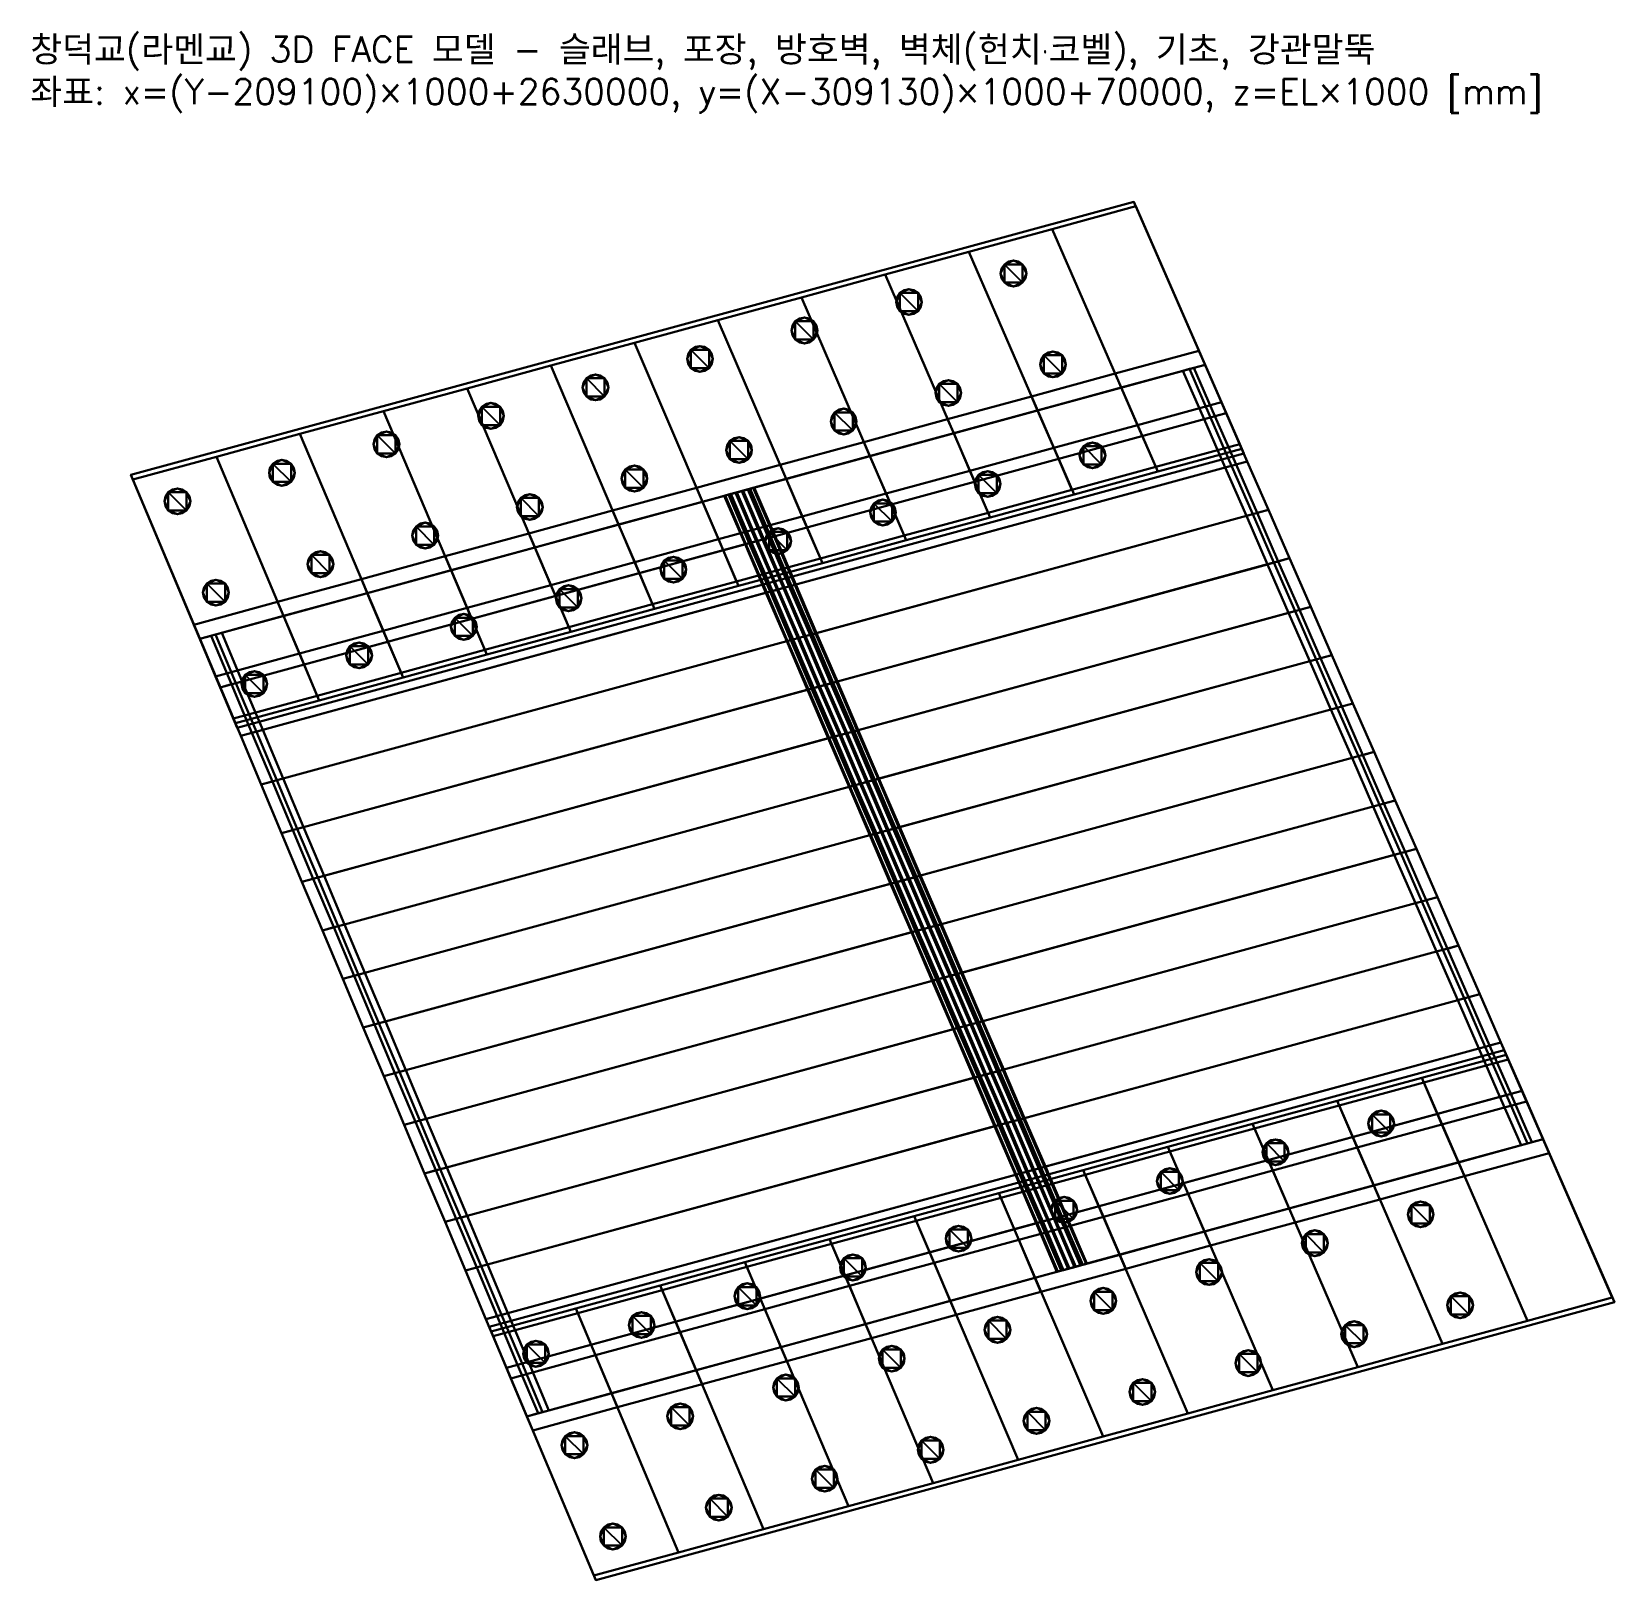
# Model space of a CAD drawing. Extents: x 2629709 to 3675628, y 1179 to 102095.
# Drawn here: x 2640027 to 2671166, y 71625 to 102095 of the extents above; entities that cross this region are included whole.
import ezdxf

# ---------------------------------------------------------------- set-up
doc = ezdxf.new("R2010")
doc.units = 0
doc.header["$LTSCALE"] = 550
doc.header["$MEASUREMENT"] = 0
for name, color, linetype in [('3DF-기초', 4, 'Continuous'), ('3DF-말뚝', 6, 'Continuous'), ('3DF-방호벽', 9, 'Continuous'), ('3DF-벽체', 5, 'Continuous'), ('3DF-슬래브', 8, 'Continuous'), ('3DF-주기', 2, 'Continuous'), ('3DF-포장', 250, 'Continuous')]:
    doc.layers.add(name, color=color, linetype=linetype)
doc.styles.get("Standard").update_dxf_attribs({"font": 'txt_____.ttf'})

msp = doc.modelspace()

# ---------------------------------------------------------------- texts
at = {"layer": '3DF-주기', "insert": (2640000, 102000), "char_height": 500, "width": 45000, "attachment_point": 1}
msp.add_mtext('창덕교(라멘교) 3D FACE 모델 - 슬래브, 포장, 방호벽, 벽체(헌치·코벨), 기초, 강관말뚝\\P좌표: x=(Y-209100)×1000+2630000, y=(X-309130)×1000+70000, z=EL×1000 [mm]', dxfattribs=at)

# ---------------------------------------------------------------- linework, layer by layer
at = {"layer": '3DF-기초'}
for points in [[(2641978, 93376, 102250), (2644072, 88396, 102250), (2663875, 93798, 102250), (2661713, 98750, 102250)], [(2644072, 88396, 102350), (2641978, 93376, 102350), (2661713, 98750, 102350), (2663875, 93798, 102350)], [(2641978, 93376, 102350), (2641978, 93376, 102250), (2661713, 98750, 102250), (2661713, 98750, 102350)], [(2661713, 98750, 102250), (2663875, 93798, 102250), (2663875, 93798, 102350), (2661713, 98750, 102350)], [(2660108, 98211, 102350), (2662185, 93439, 102350), (2663835, 93889, 102350), (2661753, 98659, 102350)], [(2662185, 93439, 103350), (2660108, 98211, 103350), (2661753, 98659, 103350), (2663835, 93889, 103350)], [(2660108, 98211, 103350), (2660108, 98211, 102350), (2661753, 98659, 102350), (2661753, 98659, 103350)], [(2661753, 98659, 102350), (2663835, 93889, 102350), (2663835, 93889, 103350), (2661753, 98659, 103350)], [(2658463, 97763, 102350), (2660535, 92989, 102350), (2662185, 93439, 102350), (2660108, 98211, 102350)], [(2660535, 92989, 103350), (2658463, 97763, 103350), (2660108, 98211, 103350), (2662185, 93439, 103350)], [(2658463, 97763, 103350), (2658463, 97763, 102350), (2660108, 98211, 102350), (2660108, 98211, 103350)], [(2656819, 97315, 102350), (2658885, 92539, 102350), (2660535, 92989, 102350), (2658463, 97763, 102350)], [(2658885, 92539, 103350), (2656819, 97315, 103350), (2658463, 97763, 103350), (2660535, 92989, 103350)], [(2656819, 97315, 103350), (2656819, 97315, 102350), (2658463, 97763, 102350), (2658463, 97763, 103350)], [(2655174, 96867, 102350), (2657234, 92089, 102350), (2658885, 92539, 102350), (2656819, 97315, 102350)], [(2657234, 92089, 103350), (2655174, 96867, 103350), (2656819, 97315, 103350), (2658885, 92539, 103350)], [(2655174, 96867, 103350), (2655174, 96867, 102350), (2656819, 97315, 102350), (2656819, 97315, 103350)], [(2653529, 96419, 102350), (2655584, 91639, 102350), (2657234, 92089, 102350), (2655174, 96867, 102350)], [(2655584, 91639, 103350), (2653529, 96419, 103350), (2655174, 96867, 103350), (2657234, 92089, 103350)], [(2653529, 96419, 103350), (2653529, 96419, 102350), (2655174, 96867, 102350), (2655174, 96867, 103350)], [(2651885, 95971, 102350), (2653934, 91189, 102350), (2655584, 91639, 102350), (2653529, 96419, 102350)], [(2653934, 91189, 103350), (2651885, 95971, 103350), (2653529, 96419, 103350), (2655584, 91639, 103350)], [(2651885, 95971, 103350), (2651885, 95971, 102350), (2653529, 96419, 102350), (2653529, 96419, 103350)], [(2650240, 95524, 102350), (2652284, 90738, 102350), (2653934, 91189, 102350), (2651885, 95971, 102350)], [(2652284, 90738, 103350), (2650240, 95524, 103350), (2651885, 95971, 103350), (2653934, 91189, 103350)], [(2650240, 95524, 103350), (2650240, 95524, 102350), (2651885, 95971, 102350), (2651885, 95971, 103350)], [(2648595, 95076, 102350), (2650634, 90288, 102350), (2652284, 90738, 102350), (2650240, 95524, 102350)], [(2650634, 90288, 103350), (2648595, 95076, 103350), (2650240, 95524, 103350), (2652284, 90738, 103350)], [(2648595, 95076, 103350), (2648595, 95076, 102350), (2650240, 95524, 102350), (2650240, 95524, 103350)], [(2646951, 94628, 102350), (2648984, 89838, 102350), (2650634, 90288, 102350), (2648595, 95076, 102350)], [(2648984, 89838, 103350), (2646951, 94628, 103350), (2648595, 95076, 103350), (2650634, 90288, 103350)], [(2646951, 94628, 103350), (2646951, 94628, 102350), (2648595, 95076, 102350), (2648595, 95076, 103350)], [(2645306, 94180, 102350), (2647334, 89388, 102350), (2648984, 89838, 102350), (2646951, 94628, 102350)], [(2647334, 89388, 103350), (2645306, 94180, 103350), (2646951, 94628, 103350), (2648984, 89838, 103350)], [(2645306, 94180, 103350), (2645306, 94180, 102350), (2646951, 94628, 102350), (2646951, 94628, 103350)], [(2643661, 93732, 102350), (2645684, 88938, 102350), (2647334, 89388, 102350), (2645306, 94180, 102350)], [(2645684, 88938, 103350), (2643661, 93732, 103350), (2645306, 94180, 103350), (2647334, 89388, 103350)], [(2643661, 93732, 103350), (2643661, 93732, 102350), (2645306, 94180, 102350), (2645306, 94180, 103350)], [(2642017, 93284, 102350), (2644034, 88488, 102350), (2645684, 88938, 102350), (2643661, 93732, 102350)], [(2644034, 88488, 103350), (2642017, 93284, 103350), (2643661, 93732, 103350), (2645684, 88938, 103350)], [(2642017, 93284, 103350), (2642017, 93284, 102350), (2643661, 93732, 102350), (2643661, 93732, 103350)], [(2644072, 88396, 102250), (2644072, 88396, 102350), (2663875, 93798, 102350), (2663875, 93798, 102250)], [(2662185, 93439, 102350), (2662185, 93439, 103350), (2663835, 93889, 103350), (2663835, 93889, 102350)], [(2660535, 92989, 102350), (2660535, 92989, 103350), (2662185, 93439, 103350), (2662185, 93439, 102350)], [(2641978, 93376, 102250), (2644072, 88396, 102250), (2644072, 88396, 102350), (2641978, 93376, 102350)], [(2642017, 93284, 102350), (2644034, 88488, 102350), (2644034, 88488, 103350), (2642017, 93284, 103350)], [(2658885, 92539, 102350), (2658885, 92539, 103350), (2660535, 92989, 103350), (2660535, 92989, 102350)], [(2657234, 92089, 102350), (2657234, 92089, 103350), (2658885, 92539, 103350), (2658885, 92539, 102350)], [(2655584, 91639, 102350), (2655584, 91639, 103350), (2657234, 92089, 103350), (2657234, 92089, 102350)], [(2653934, 91189, 102350), (2653934, 91189, 103350), (2655584, 91639, 103350), (2655584, 91639, 102350)], [(2652284, 90738, 102350), (2652284, 90738, 103350), (2653934, 91189, 103350), (2653934, 91189, 102350)], [(2650634, 90288, 102350), (2650634, 90288, 103350), (2652284, 90738, 103350), (2652284, 90738, 102350)], [(2648984, 89838, 102350), (2648984, 89838, 103350), (2650634, 90288, 103350), (2650634, 90288, 102350)], [(2647334, 89388, 102350), (2647334, 89388, 103350), (2648984, 89838, 103350), (2648984, 89838, 102350)], [(2645684, 88938, 102350), (2645684, 88938, 103350), (2647334, 89388, 103350), (2647334, 89388, 102350)], [(2644034, 88488, 102350), (2644034, 88488, 103350), (2645684, 88938, 103350), (2645684, 88938, 102350)], [(2651125, 71625, 102250), (2649027, 76613, 102250), (2669000, 82057, 102250), (2671166, 77096, 102250)], [(2649027, 76613, 102250), (2649027, 76613, 102350), (2669000, 82057, 102350), (2669000, 82057, 102250)], [(2649027, 76613, 102350), (2651125, 71625, 102350), (2671166, 77096, 102350), (2669000, 82057, 102350)], [(2669456, 76731, 102350), (2667376, 81512, 102350), (2669040, 81966, 102350), (2671126, 77187, 102350)], [(2667376, 81512, 102350), (2667376, 81512, 103350), (2669040, 81966, 103350), (2669040, 81966, 102350)], [(2667376, 81512, 103350), (2669456, 76731, 103350), (2671126, 77187, 103350), (2669040, 81966, 103350)], [(2671166, 77096, 102250), (2669000, 82057, 102250), (2669000, 82057, 102350), (2671166, 77096, 102350)], [(2671126, 77187, 102350), (2669040, 81966, 102350), (2669040, 81966, 103350), (2671126, 77187, 103350)], [(2667786, 76275, 102350), (2665711, 81058, 102350), (2667376, 81512, 102350), (2669456, 76731, 102350)], [(2665711, 81058, 102350), (2665711, 81058, 103350), (2667376, 81512, 103350), (2667376, 81512, 102350)], [(2665711, 81058, 103350), (2667786, 76275, 103350), (2669456, 76731, 103350), (2667376, 81512, 103350)], [(2666116, 75820, 102350), (2664047, 80604, 102350), (2665711, 81058, 102350), (2667786, 76275, 102350)], [(2664047, 80604, 102350), (2664047, 80604, 103350), (2665711, 81058, 103350), (2665711, 81058, 102350)], [(2664047, 80604, 103350), (2666116, 75820, 103350), (2667786, 76275, 103350), (2665711, 81058, 103350)], [(2664446, 75364, 102350), (2662382, 80151, 102350), (2664047, 80604, 102350), (2666116, 75820, 102350)], [(2662382, 80151, 102350), (2662382, 80151, 103350), (2664047, 80604, 103350), (2664047, 80604, 102350)], [(2662382, 80151, 103350), (2664446, 75364, 103350), (2666116, 75820, 103350), (2664047, 80604, 103350)], [(2662776, 74908, 102350), (2660718, 79697, 102350), (2662382, 80151, 102350), (2664446, 75364, 102350)], [(2660718, 79697, 102350), (2660718, 79697, 103350), (2662382, 80151, 103350), (2662382, 80151, 102350)], [(2660718, 79697, 103350), (2662776, 74908, 103350), (2664446, 75364, 103350), (2662382, 80151, 103350)], [(2661106, 74452, 102350), (2659053, 79243, 102350), (2660718, 79697, 102350), (2662776, 74908, 102350)], [(2659053, 79243, 102350), (2659053, 79243, 103350), (2660718, 79697, 103350), (2660718, 79697, 102350)], [(2659053, 79243, 103350), (2661106, 74452, 103350), (2662776, 74908, 103350), (2660718, 79697, 103350)], [(2659436, 73996, 102350), (2657389, 78789, 102350), (2659053, 79243, 102350), (2661106, 74452, 102350)], [(2657389, 78789, 102350), (2657389, 78789, 103350), (2659053, 79243, 103350), (2659053, 79243, 102350)], [(2657389, 78789, 103350), (2659436, 73996, 103350), (2661106, 74452, 103350), (2659053, 79243, 103350)], [(2657766, 73540, 102350), (2655724, 78336, 102350), (2657389, 78789, 102350), (2659436, 73996, 102350)], [(2655724, 78336, 102350), (2655724, 78336, 103350), (2657389, 78789, 103350), (2657389, 78789, 102350)], [(2655724, 78336, 103350), (2657766, 73540, 103350), (2659436, 73996, 103350), (2657389, 78789, 103350)], [(2656096, 73084, 102350), (2654060, 77882, 102350), (2655724, 78336, 102350), (2657766, 73540, 102350)], [(2654060, 77882, 102350), (2654060, 77882, 103350), (2655724, 78336, 103350), (2655724, 78336, 102350)], [(2654060, 77882, 103350), (2656096, 73084, 103350), (2657766, 73540, 103350), (2655724, 78336, 103350)], [(2654426, 72629, 102350), (2652395, 77428, 102350), (2654060, 77882, 102350), (2656096, 73084, 102350)], [(2652395, 77428, 102350), (2652395, 77428, 103350), (2654060, 77882, 103350), (2654060, 77882, 102350)], [(2652395, 77428, 103350), (2654426, 72629, 103350), (2656096, 73084, 103350), (2654060, 77882, 103350)], [(2652756, 72173, 102350), (2650731, 76975, 102350), (2652395, 77428, 102350), (2654426, 72629, 102350)], [(2650731, 76975, 102350), (2650731, 76975, 103350), (2652395, 77428, 103350), (2652395, 77428, 102350)], [(2650731, 76975, 103350), (2652756, 72173, 103350), (2654426, 72629, 103350), (2652395, 77428, 103350)], [(2651086, 71717, 102350), (2649066, 76521, 102350), (2650731, 76975, 102350), (2652756, 72173, 102350)], [(2649066, 76521, 102350), (2649066, 76521, 103350), (2650731, 76975, 103350), (2650731, 76975, 102350)], [(2649066, 76521, 103350), (2651086, 71717, 103350), (2652756, 72173, 103350), (2650731, 76975, 103350)], [(2651125, 71625, 102350), (2651125, 71625, 102250), (2671166, 77096, 102250), (2671166, 77096, 102350)], [(2669456, 76731, 103350), (2669456, 76731, 102350), (2671126, 77187, 102350), (2671126, 77187, 103350)], [(2651125, 71625, 102250), (2649027, 76613, 102250), (2649027, 76613, 102350), (2651125, 71625, 102350)], [(2667786, 76275, 103350), (2667786, 76275, 102350), (2669456, 76731, 102350), (2669456, 76731, 103350)], [(2651086, 71717, 102350), (2649066, 76521, 102350), (2649066, 76521, 103350), (2651086, 71717, 103350)], [(2666116, 75820, 103350), (2666116, 75820, 102350), (2667786, 76275, 102350), (2667786, 76275, 103350)], [(2664446, 75364, 103350), (2664446, 75364, 102350), (2666116, 75820, 102350), (2666116, 75820, 103350)], [(2662776, 74908, 103350), (2662776, 74908, 102350), (2664446, 75364, 102350), (2664446, 75364, 103350)], [(2661106, 74452, 103350), (2661106, 74452, 102350), (2662776, 74908, 102350), (2662776, 74908, 103350)], [(2659436, 73996, 103350), (2659436, 73996, 102350), (2661106, 74452, 102350), (2661106, 74452, 103350)], [(2657766, 73540, 103350), (2657766, 73540, 102350), (2659436, 73996, 102350), (2659436, 73996, 103350)], [(2656096, 73084, 103350), (2656096, 73084, 102350), (2657766, 73540, 102350), (2657766, 73540, 103350)], [(2654426, 72629, 103350), (2654426, 72629, 102350), (2656096, 73084, 102350), (2656096, 73084, 103350)], [(2652756, 72173, 103350), (2652756, 72173, 102350), (2654426, 72629, 102350), (2654426, 72629, 103350)], [(2651086, 71717, 103350), (2651086, 71717, 102350), (2652756, 72173, 102350), (2652756, 72173, 103350)]]:
    msp.add_3dface(points, dxfattribs=at)
at = {"layer": '3DF-말뚝'}
for points in [[(2659165, 97516, 93950), (2659110, 97433, 93950), (2659091, 97336, 93950)], [(2659165, 97516, 93950), (2659091, 97336, 93950), (2659165, 97157, 93950)], [(2659165, 97516, 102350), (2659110, 97433, 102350), (2659091, 97336, 102350)], [(2659165, 97516, 102350), (2659091, 97336, 102350), (2659165, 97157, 102350)], [(2659165, 97516, 93950), (2659110, 97433, 93950), (2659110, 97433, 102350), (2659165, 97516, 102350)], [(2659345, 97590, 93950), (2659247, 97571, 93950), (2659165, 97516, 93950)], [(2659524, 97516, 93950), (2659345, 97590, 93950), (2659165, 97516, 93950)], [(2659345, 97590, 102350), (2659247, 97571, 102350), (2659165, 97516, 102350)], [(2659524, 97516, 102350), (2659345, 97590, 102350), (2659165, 97516, 102350)], [(2659247, 97571, 93950), (2659165, 97516, 93950), (2659165, 97516, 102350), (2659247, 97571, 102350)], [(2659524, 97157, 93950), (2659524, 97516, 93950), (2659165, 97516, 93950)], [(2659165, 97516, 93950), (2659165, 97157, 93950), (2659524, 97157, 93950)], [(2659524, 97157, 102350), (2659524, 97516, 102350), (2659165, 97516, 102350)], [(2659165, 97516, 102350), (2659165, 97157, 102350), (2659524, 97157, 102350)], [(2659345, 97590, 93950), (2659247, 97571, 93950), (2659247, 97571, 102350), (2659345, 97590, 102350)], [(2659442, 97571, 93950), (2659345, 97590, 93950), (2659345, 97590, 102350), (2659442, 97571, 102350)], [(2659524, 97516, 93950), (2659442, 97571, 93950), (2659345, 97590, 93950)], [(2659524, 97516, 102350), (2659442, 97571, 102350), (2659345, 97590, 102350)], [(2659524, 97516, 93950), (2659442, 97571, 93950), (2659442, 97571, 102350), (2659524, 97516, 102350)], [(2659579, 97433, 93950), (2659524, 97516, 93950), (2659524, 97516, 102350), (2659579, 97433, 102350)], [(2659599, 97336, 93950), (2659579, 97433, 93950), (2659524, 97516, 93950)], [(2659524, 97157, 93950), (2659599, 97336, 93950), (2659524, 97516, 93950)], [(2659599, 97336, 102350), (2659579, 97433, 102350), (2659524, 97516, 102350)], [(2659524, 97157, 102350), (2659599, 97336, 102350), (2659524, 97516, 102350)], [(2659110, 97433, 93950), (2659091, 97336, 93950), (2659091, 97336, 102350), (2659110, 97433, 102350)], [(2659091, 97336, 93950), (2659110, 97239, 93950), (2659110, 97239, 102350), (2659091, 97336, 102350)], [(2659091, 97336, 93950), (2659110, 97239, 93950), (2659165, 97157, 93950)], [(2659091, 97336, 102350), (2659110, 97239, 102350), (2659165, 97157, 102350)], [(2659110, 97239, 93950), (2659165, 97157, 93950), (2659165, 97157, 102350), (2659110, 97239, 102350)], [(2659165, 97157, 93950), (2659247, 97101, 93950), (2659247, 97101, 102350), (2659165, 97157, 102350)], [(2659165, 97157, 93950), (2659247, 97101, 93950), (2659345, 97082, 93950)], [(2659165, 97157, 93950), (2659345, 97082, 93950), (2659524, 97157, 93950)], [(2659165, 97157, 102350), (2659247, 97101, 102350), (2659345, 97082, 102350)], [(2659165, 97157, 102350), (2659345, 97082, 102350), (2659524, 97157, 102350)], [(2659345, 97082, 93950), (2659442, 97101, 93950), (2659524, 97157, 93950)], [(2659345, 97082, 102350), (2659442, 97101, 102350), (2659524, 97157, 102350)], [(2659442, 97101, 93950), (2659524, 97157, 93950), (2659524, 97157, 102350), (2659442, 97101, 102350)], [(2659524, 97157, 93950), (2659579, 97239, 93950), (2659599, 97336, 93950)], [(2659524, 97157, 102350), (2659579, 97239, 102350), (2659599, 97336, 102350)], [(2659524, 97157, 93950), (2659579, 97239, 93950), (2659579, 97239, 102350), (2659524, 97157, 102350)], [(2659599, 97336, 93950), (2659579, 97433, 93950), (2659579, 97433, 102350), (2659599, 97336, 102350)], [(2659579, 97239, 93950), (2659599, 97336, 93950), (2659599, 97336, 102350), (2659579, 97239, 102350)], [(2657109, 96956, 93950), (2657054, 96873, 93950), (2657034, 96776, 93950)], [(2657109, 96956, 93950), (2657034, 96776, 93950), (2657109, 96596, 93950)], [(2657109, 96956, 102350), (2657054, 96873, 102350), (2657034, 96776, 102350)], [(2657109, 96956, 102350), (2657034, 96776, 102350), (2657109, 96596, 102350)], [(2657054, 96873, 93950), (2657034, 96776, 93950), (2657034, 96776, 102350), (2657054, 96873, 102350)], [(2657109, 96956, 93950), (2657054, 96873, 93950), (2657054, 96873, 102350), (2657109, 96956, 102350)], [(2657288, 97030, 93950), (2657191, 97011, 93950), (2657109, 96956, 93950)], [(2657468, 96956, 93950), (2657288, 97030, 93950), (2657109, 96956, 93950)], [(2657288, 97030, 102350), (2657191, 97011, 102350), (2657109, 96956, 102350)], [(2657468, 96956, 102350), (2657288, 97030, 102350), (2657109, 96956, 102350)], [(2657191, 97011, 93950), (2657109, 96956, 93950), (2657109, 96956, 102350), (2657191, 97011, 102350)], [(2657468, 96596, 93950), (2657468, 96956, 93950), (2657109, 96956, 93950)], [(2657109, 96956, 93950), (2657109, 96596, 93950), (2657468, 96596, 93950)], [(2657468, 96596, 102350), (2657468, 96956, 102350), (2657109, 96956, 102350)], [(2657109, 96956, 102350), (2657109, 96596, 102350), (2657468, 96596, 102350)], [(2657288, 97030, 93950), (2657191, 97011, 93950), (2657191, 97011, 102350), (2657288, 97030, 102350)], [(2657386, 97011, 93950), (2657288, 97030, 93950), (2657288, 97030, 102350), (2657386, 97011, 102350)], [(2657468, 96956, 93950), (2657386, 97011, 93950), (2657288, 97030, 93950)], [(2657468, 96956, 102350), (2657386, 97011, 102350), (2657288, 97030, 102350)], [(2657468, 96956, 93950), (2657386, 97011, 93950), (2657386, 97011, 102350), (2657468, 96956, 102350)], [(2657523, 96873, 93950), (2657468, 96956, 93950), (2657468, 96956, 102350), (2657523, 96873, 102350)], [(2657542, 96776, 93950), (2657523, 96873, 93950), (2657468, 96956, 93950)], [(2657468, 96596, 93950), (2657542, 96776, 93950), (2657468, 96956, 93950)], [(2657542, 96776, 102350), (2657523, 96873, 102350), (2657468, 96956, 102350)], [(2657468, 96596, 102350), (2657542, 96776, 102350), (2657468, 96956, 102350)], [(2657542, 96776, 93950), (2657523, 96873, 93950), (2657523, 96873, 102350), (2657542, 96776, 102350)], [(2659247, 97101, 93950), (2659345, 97082, 93950), (2659345, 97082, 102350), (2659247, 97101, 102350)], [(2659345, 97082, 93950), (2659442, 97101, 93950), (2659442, 97101, 102350), (2659345, 97082, 102350)], [(2657034, 96776, 93950), (2657054, 96679, 93950), (2657054, 96679, 102350), (2657034, 96776, 102350)], [(2657034, 96776, 93950), (2657054, 96679, 93950), (2657109, 96596, 93950)], [(2657034, 96776, 102350), (2657054, 96679, 102350), (2657109, 96596, 102350)], [(2657054, 96679, 93950), (2657109, 96596, 93950), (2657109, 96596, 102350), (2657054, 96679, 102350)], [(2657109, 96596, 93950), (2657191, 96541, 93950), (2657191, 96541, 102350), (2657109, 96596, 102350)], [(2657109, 96596, 93950), (2657191, 96541, 93950), (2657288, 96522, 93950)], [(2657109, 96596, 93950), (2657288, 96522, 93950), (2657468, 96596, 93950)], [(2657109, 96596, 102350), (2657191, 96541, 102350), (2657288, 96522, 102350)], [(2657109, 96596, 102350), (2657288, 96522, 102350), (2657468, 96596, 102350)], [(2657191, 96541, 93950), (2657288, 96522, 93950), (2657288, 96522, 102350), (2657191, 96541, 102350)], [(2657288, 96522, 93950), (2657386, 96541, 93950), (2657468, 96596, 93950)], [(2657288, 96522, 102350), (2657386, 96541, 102350), (2657468, 96596, 102350)], [(2657288, 96522, 93950), (2657386, 96541, 93950), (2657386, 96541, 102350), (2657288, 96522, 102350)], [(2657386, 96541, 93950), (2657468, 96596, 93950), (2657468, 96596, 102350), (2657386, 96541, 102350)], [(2657468, 96596, 93950), (2657523, 96679, 93950), (2657542, 96776, 93950)], [(2657468, 96596, 102350), (2657523, 96679, 102350), (2657542, 96776, 102350)], [(2657468, 96596, 93950), (2657523, 96679, 93950), (2657523, 96679, 102350), (2657468, 96596, 102350)], [(2657523, 96679, 93950), (2657542, 96776, 93950), (2657542, 96776, 102350), (2657523, 96679, 102350)], [(2655052, 96396, 93950), (2654997, 96313, 93950), (2654978, 96216, 93950)], [(2655052, 96396, 93950), (2654978, 96216, 93950), (2655052, 96036, 93950)], [(2655052, 96396, 102350), (2654997, 96313, 102350), (2654978, 96216, 102350)], [(2655052, 96396, 102350), (2654978, 96216, 102350), (2655052, 96036, 102350)], [(2654997, 96313, 93950), (2654978, 96216, 93950), (2654978, 96216, 102350), (2654997, 96313, 102350)], [(2655052, 96396, 93950), (2654997, 96313, 93950), (2654997, 96313, 102350), (2655052, 96396, 102350)], [(2655232, 96470, 93950), (2655135, 96451, 93950), (2655052, 96396, 93950)], [(2655412, 96396, 93950), (2655232, 96470, 93950), (2655052, 96396, 93950)], [(2655232, 96470, 102350), (2655135, 96451, 102350), (2655052, 96396, 102350)], [(2655412, 96396, 102350), (2655232, 96470, 102350), (2655052, 96396, 102350)], [(2655135, 96451, 93950), (2655052, 96396, 93950), (2655052, 96396, 102350), (2655135, 96451, 102350)], [(2655412, 96036, 93950), (2655412, 96396, 93950), (2655052, 96396, 93950)], [(2655052, 96396, 93950), (2655052, 96036, 93950), (2655412, 96036, 93950)], [(2655412, 96036, 102350), (2655412, 96396, 102350), (2655052, 96396, 102350)], [(2655052, 96396, 102350), (2655052, 96036, 102350), (2655412, 96036, 102350)], [(2655232, 96470, 93950), (2655135, 96451, 93950), (2655135, 96451, 102350), (2655232, 96470, 102350)], [(2655329, 96451, 93950), (2655232, 96470, 93950), (2655232, 96470, 102350), (2655329, 96451, 102350)], [(2655412, 96396, 93950), (2655329, 96451, 93950), (2655232, 96470, 93950)], [(2655412, 96396, 102350), (2655329, 96451, 102350), (2655232, 96470, 102350)], [(2655412, 96396, 93950), (2655329, 96451, 93950), (2655329, 96451, 102350), (2655412, 96396, 102350)], [(2655467, 96313, 93950), (2655412, 96396, 93950), (2655412, 96396, 102350), (2655467, 96313, 102350)], [(2655486, 96216, 93950), (2655467, 96313, 93950), (2655412, 96396, 93950)], [(2655412, 96036, 93950), (2655486, 96216, 93950), (2655412, 96396, 93950)], [(2655486, 96216, 102350), (2655467, 96313, 102350), (2655412, 96396, 102350)], [(2655412, 96036, 102350), (2655486, 96216, 102350), (2655412, 96396, 102350)], [(2655486, 96216, 93950), (2655467, 96313, 93950), (2655467, 96313, 102350), (2655486, 96216, 102350)], [(2653176, 95910, 93950), (2653079, 95891, 93950), (2652996, 95836, 93950)], [(2653355, 95836, 93950), (2653176, 95910, 93950), (2652996, 95836, 93950)], [(2653176, 95910, 102350), (2653079, 95891, 102350), (2652996, 95836, 102350)], [(2653355, 95836, 102350), (2653176, 95910, 102350), (2652996, 95836, 102350)], [(2653176, 95910, 93950), (2653079, 95891, 93950), (2653079, 95891, 102350), (2653176, 95910, 102350)], [(2653273, 95891, 93950), (2653176, 95910, 93950), (2653176, 95910, 102350), (2653273, 95891, 102350)], [(2653355, 95836, 93950), (2653273, 95891, 93950), (2653176, 95910, 93950)], [(2653355, 95836, 102350), (2653273, 95891, 102350), (2653176, 95910, 102350)], [(2654978, 96216, 93950), (2654997, 96119, 93950), (2654997, 96119, 102350), (2654978, 96216, 102350)], [(2654978, 96216, 93950), (2654997, 96119, 93950), (2655052, 96036, 93950)], [(2654978, 96216, 102350), (2654997, 96119, 102350), (2655052, 96036, 102350)], [(2654997, 96119, 93950), (2655052, 96036, 93950), (2655052, 96036, 102350), (2654997, 96119, 102350)], [(2655052, 96036, 93950), (2655135, 95981, 93950), (2655135, 95981, 102350), (2655052, 96036, 102350)], [(2655052, 96036, 93950), (2655135, 95981, 93950), (2655232, 95962, 93950)], [(2655052, 96036, 93950), (2655232, 95962, 93950), (2655412, 96036, 93950)], [(2655052, 96036, 102350), (2655135, 95981, 102350), (2655232, 95962, 102350)], [(2655052, 96036, 102350), (2655232, 95962, 102350), (2655412, 96036, 102350)], [(2655135, 95981, 93950), (2655232, 95962, 93950), (2655232, 95962, 102350), (2655135, 95981, 102350)], [(2655232, 95962, 93950), (2655329, 95981, 93950), (2655412, 96036, 93950)], [(2655232, 95962, 102350), (2655329, 95981, 102350), (2655412, 96036, 102350)], [(2655232, 95962, 93950), (2655329, 95981, 93950), (2655329, 95981, 102350), (2655232, 95962, 102350)], [(2655329, 95981, 93950), (2655412, 96036, 93950), (2655412, 96036, 102350), (2655329, 95981, 102350)], [(2655412, 96036, 93950), (2655467, 96119, 93950), (2655486, 96216, 93950)], [(2655412, 96036, 102350), (2655467, 96119, 102350), (2655486, 96216, 102350)], [(2655412, 96036, 93950), (2655467, 96119, 93950), (2655467, 96119, 102350), (2655412, 96036, 102350)], [(2655467, 96119, 93950), (2655486, 96216, 93950), (2655486, 96216, 102350), (2655467, 96119, 102350)], [(2652996, 95836, 93950), (2652941, 95753, 93950), (2652922, 95656, 93950)], [(2652996, 95836, 93950), (2652922, 95656, 93950), (2652996, 95476, 93950)], [(2652996, 95836, 102350), (2652941, 95753, 102350), (2652922, 95656, 102350)], [(2652996, 95836, 102350), (2652922, 95656, 102350), (2652996, 95476, 102350)], [(2652941, 95753, 93950), (2652922, 95656, 93950), (2652922, 95656, 102350), (2652941, 95753, 102350)], [(2652922, 95656, 93950), (2652941, 95559, 93950), (2652941, 95559, 102350), (2652922, 95656, 102350)], [(2652922, 95656, 93950), (2652941, 95559, 93950), (2652996, 95476, 93950)], [(2652922, 95656, 102350), (2652941, 95559, 102350), (2652996, 95476, 102350)], [(2652996, 95836, 93950), (2652941, 95753, 93950), (2652941, 95753, 102350), (2652996, 95836, 102350)], [(2653079, 95891, 93950), (2652996, 95836, 93950), (2652996, 95836, 102350), (2653079, 95891, 102350)], [(2653355, 95476, 93950), (2653355, 95836, 93950), (2652996, 95836, 93950)], [(2652996, 95836, 93950), (2652996, 95476, 93950), (2653355, 95476, 93950)], [(2653355, 95476, 102350), (2653355, 95836, 102350), (2652996, 95836, 102350)], [(2652996, 95836, 102350), (2652996, 95476, 102350), (2653355, 95476, 102350)], [(2653355, 95836, 93950), (2653273, 95891, 93950), (2653273, 95891, 102350), (2653355, 95836, 102350)], [(2653410, 95753, 93950), (2653355, 95836, 93950), (2653355, 95836, 102350), (2653410, 95753, 102350)], [(2653430, 95656, 93950), (2653410, 95753, 93950), (2653355, 95836, 93950)], [(2653355, 95476, 93950), (2653430, 95656, 93950), (2653355, 95836, 93950)], [(2653430, 95656, 102350), (2653410, 95753, 102350), (2653355, 95836, 102350)], [(2653355, 95476, 102350), (2653430, 95656, 102350), (2653355, 95836, 102350)], [(2653355, 95476, 93950), (2653410, 95559, 93950), (2653430, 95656, 93950)], [(2653355, 95476, 102350), (2653410, 95559, 102350), (2653430, 95656, 102350)], [(2653430, 95656, 93950), (2653410, 95753, 93950), (2653410, 95753, 102350), (2653430, 95656, 102350)], [(2653410, 95559, 93950), (2653430, 95656, 93950), (2653430, 95656, 102350), (2653410, 95559, 102350)], [(2659942, 95727, 93950), (2659887, 95645, 93950), (2659867, 95548, 93950)], [(2659942, 95727, 93950), (2659867, 95548, 93950), (2659942, 95368, 93950)], [(2659942, 95727, 102350), (2659887, 95645, 102350), (2659867, 95548, 102350)], [(2659942, 95727, 102350), (2659867, 95548, 102350), (2659942, 95368, 102350)], [(2659887, 95645, 93950), (2659867, 95548, 93950), (2659867, 95548, 102350), (2659887, 95645, 102350)], [(2659942, 95727, 93950), (2659887, 95645, 93950), (2659887, 95645, 102350), (2659942, 95727, 102350)], [(2660121, 95802, 93950), (2660024, 95782, 93950), (2659942, 95727, 93950)], [(2660301, 95727, 93950), (2660121, 95802, 93950), (2659942, 95727, 93950)], [(2660121, 95802, 102350), (2660024, 95782, 102350), (2659942, 95727, 102350)], [(2660301, 95727, 102350), (2660121, 95802, 102350), (2659942, 95727, 102350)], [(2660024, 95782, 93950), (2659942, 95727, 93950), (2659942, 95727, 102350), (2660024, 95782, 102350)], [(2660301, 95368, 93950), (2660301, 95727, 93950), (2659942, 95727, 93950)], [(2659942, 95727, 93950), (2659942, 95368, 93950), (2660301, 95368, 93950)], [(2660301, 95368, 102350), (2660301, 95727, 102350), (2659942, 95727, 102350)], [(2659942, 95727, 102350), (2659942, 95368, 102350), (2660301, 95368, 102350)], [(2660121, 95802, 93950), (2660024, 95782, 93950), (2660024, 95782, 102350), (2660121, 95802, 102350)], [(2660219, 95782, 93950), (2660121, 95802, 93950), (2660121, 95802, 102350), (2660219, 95782, 102350)], [(2660301, 95727, 93950), (2660219, 95782, 93950), (2660121, 95802, 93950)], [(2660301, 95727, 102350), (2660219, 95782, 102350), (2660121, 95802, 102350)], [(2660301, 95727, 93950), (2660219, 95782, 93950), (2660219, 95782, 102350), (2660301, 95727, 102350)], [(2660356, 95645, 93950), (2660301, 95727, 93950), (2660301, 95727, 102350), (2660356, 95645, 102350)], [(2660375, 95548, 93950), (2660356, 95645, 93950), (2660301, 95727, 93950)], [(2660301, 95368, 93950), (2660375, 95548, 93950), (2660301, 95727, 93950)], [(2660375, 95548, 102350), (2660356, 95645, 102350), (2660301, 95727, 102350)], [(2660301, 95368, 102350), (2660375, 95548, 102350), (2660301, 95727, 102350)], [(2660375, 95548, 93950), (2660356, 95645, 93950), (2660356, 95645, 102350), (2660375, 95548, 102350)], [(2651120, 95350, 93950), (2651022, 95330, 93950), (2650940, 95275, 93950)], [(2651299, 95275, 93950), (2651120, 95350, 93950), (2650940, 95275, 93950)], [(2651120, 95350, 102350), (2651022, 95330, 102350), (2650940, 95275, 102350)], [(2651299, 95275, 102350), (2651120, 95350, 102350), (2650940, 95275, 102350)], [(2651022, 95330, 93950), (2650940, 95275, 93950), (2650940, 95275, 102350), (2651022, 95330, 102350)], [(2651120, 95350, 93950), (2651022, 95330, 93950), (2651022, 95330, 102350), (2651120, 95350, 102350)], [(2651217, 95330, 93950), (2651120, 95350, 93950), (2651120, 95350, 102350), (2651217, 95330, 102350)], [(2651299, 95275, 93950), (2651217, 95330, 93950), (2651120, 95350, 93950)], [(2651299, 95275, 102350), (2651217, 95330, 102350), (2651120, 95350, 102350)], [(2651299, 95275, 93950), (2651217, 95330, 93950), (2651217, 95330, 102350), (2651299, 95275, 102350)], [(2652941, 95559, 93950), (2652996, 95476, 93950), (2652996, 95476, 102350), (2652941, 95559, 102350)], [(2652996, 95476, 93950), (2653079, 95421, 93950), (2653079, 95421, 102350), (2652996, 95476, 102350)], [(2652996, 95476, 93950), (2653079, 95421, 93950), (2653176, 95402, 93950)], [(2652996, 95476, 93950), (2653176, 95402, 93950), (2653355, 95476, 93950)], [(2652996, 95476, 102350), (2653079, 95421, 102350), (2653176, 95402, 102350)], [(2652996, 95476, 102350), (2653176, 95402, 102350), (2653355, 95476, 102350)], [(2653079, 95421, 93950), (2653176, 95402, 93950), (2653176, 95402, 102350), (2653079, 95421, 102350)], [(2653176, 95402, 93950), (2653273, 95421, 93950), (2653355, 95476, 93950)], [(2653176, 95402, 102350), (2653273, 95421, 102350), (2653355, 95476, 102350)], [(2653176, 95402, 93950), (2653273, 95421, 93950), (2653273, 95421, 102350), (2653176, 95402, 102350)], [(2653273, 95421, 93950), (2653355, 95476, 93950), (2653355, 95476, 102350), (2653273, 95421, 102350)], [(2653355, 95476, 93950), (2653410, 95559, 93950), (2653410, 95559, 102350), (2653355, 95476, 102350)], [(2659867, 95548, 93950), (2659887, 95450, 93950), (2659887, 95450, 102350), (2659867, 95548, 102350)], [(2659867, 95548, 93950), (2659887, 95450, 93950), (2659942, 95368, 93950)], [(2659867, 95548, 102350), (2659887, 95450, 102350), (2659942, 95368, 102350)], [(2659887, 95450, 93950), (2659942, 95368, 93950), (2659942, 95368, 102350), (2659887, 95450, 102350)], [(2659942, 95368, 93950), (2660024, 95313, 93950), (2660024, 95313, 102350), (2659942, 95368, 102350)], [(2659942, 95368, 93950), (2660024, 95313, 93950), (2660121, 95294, 93950)], [(2659942, 95368, 93950), (2660121, 95294, 93950), (2660301, 95368, 93950)], [(2659942, 95368, 102350), (2660024, 95313, 102350), (2660121, 95294, 102350)], [(2659942, 95368, 102350), (2660121, 95294, 102350), (2660301, 95368, 102350)], [(2660024, 95313, 93950), (2660121, 95294, 93950), (2660121, 95294, 102350), (2660024, 95313, 102350)], [(2660121, 95294, 93950), (2660219, 95313, 93950), (2660301, 95368, 93950)], [(2660121, 95294, 102350), (2660219, 95313, 102350), (2660301, 95368, 102350)], [(2660121, 95294, 93950), (2660219, 95313, 93950), (2660219, 95313, 102350), (2660121, 95294, 102350)], [(2660219, 95313, 93950), (2660301, 95368, 93950), (2660301, 95368, 102350), (2660219, 95313, 102350)], [(2660301, 95368, 93950), (2660356, 95450, 93950), (2660375, 95548, 93950)], [(2660301, 95368, 102350), (2660356, 95450, 102350), (2660375, 95548, 102350)], [(2660301, 95368, 93950), (2660356, 95450, 93950), (2660356, 95450, 102350), (2660301, 95368, 102350)], [(2660356, 95450, 93950), (2660375, 95548, 93950), (2660375, 95548, 102350), (2660356, 95450, 102350)], [(2650940, 95275, 93950), (2650885, 95193, 93950), (2650866, 95096, 93950)], [(2650940, 95275, 93950), (2650866, 95096, 93950), (2650940, 94916, 93950)], [(2650940, 95275, 102350), (2650885, 95193, 102350), (2650866, 95096, 102350)], [(2650940, 95275, 102350), (2650866, 95096, 102350), (2650940, 94916, 102350)], [(2650885, 95193, 93950), (2650866, 95096, 93950), (2650866, 95096, 102350), (2650885, 95193, 102350)], [(2650866, 95096, 93950), (2650885, 94999, 93950), (2650885, 94999, 102350), (2650866, 95096, 102350)], [(2650866, 95096, 93950), (2650885, 94999, 93950), (2650940, 94916, 93950)], [(2650866, 95096, 102350), (2650885, 94999, 102350), (2650940, 94916, 102350)], [(2650940, 95275, 93950), (2650885, 95193, 93950), (2650885, 95193, 102350), (2650940, 95275, 102350)], [(2650885, 94999, 93950), (2650940, 94916, 93950), (2650940, 94916, 102350), (2650885, 94999, 102350)], [(2651299, 94916, 93950), (2651299, 95275, 93950), (2650940, 95275, 93950)], [(2650940, 95275, 93950), (2650940, 94916, 93950), (2651299, 94916, 93950)], [(2651299, 94916, 102350), (2651299, 95275, 102350), (2650940, 95275, 102350)], [(2650940, 95275, 102350), (2650940, 94916, 102350), (2651299, 94916, 102350)], [(2651354, 95193, 93950), (2651299, 95275, 93950), (2651299, 95275, 102350), (2651354, 95193, 102350)], [(2651374, 95096, 93950), (2651354, 95193, 93950), (2651299, 95275, 93950)], [(2651299, 94916, 93950), (2651374, 95096, 93950), (2651299, 95275, 93950)], [(2651374, 95096, 102350), (2651354, 95193, 102350), (2651299, 95275, 102350)], [(2651299, 94916, 102350), (2651374, 95096, 102350), (2651299, 95275, 102350)], [(2651299, 94916, 93950), (2651354, 94999, 93950), (2651374, 95096, 93950)], [(2651299, 94916, 102350), (2651354, 94999, 102350), (2651374, 95096, 102350)], [(2651299, 94916, 93950), (2651354, 94999, 93950), (2651354, 94999, 102350), (2651299, 94916, 102350)], [(2651374, 95096, 93950), (2651354, 95193, 93950), (2651354, 95193, 102350), (2651374, 95096, 102350)], [(2651354, 94999, 93950), (2651374, 95096, 93950), (2651374, 95096, 102350), (2651354, 94999, 102350)], [(2657883, 95166, 93950), (2657828, 95084, 93950), (2657809, 94986, 93950)], [(2657883, 95166, 93950), (2657809, 94986, 93950), (2657883, 94807, 93950)], [(2657883, 95166, 102350), (2657828, 95084, 102350), (2657809, 94986, 102350)], [(2657883, 95166, 102350), (2657809, 94986, 102350), (2657883, 94807, 102350)], [(2657828, 95084, 93950), (2657809, 94986, 93950), (2657809, 94986, 102350), (2657828, 95084, 102350)], [(2657809, 94986, 93950), (2657828, 94889, 93950), (2657828, 94889, 102350), (2657809, 94986, 102350)], [(2657809, 94986, 93950), (2657828, 94889, 93950), (2657883, 94807, 93950)], [(2657809, 94986, 102350), (2657828, 94889, 102350), (2657883, 94807, 102350)], [(2657883, 95166, 93950), (2657828, 95084, 93950), (2657828, 95084, 102350), (2657883, 95166, 102350)], [(2658063, 95240, 93950), (2657965, 95221, 93950), (2657883, 95166, 93950)], [(2658242, 95166, 93950), (2658063, 95240, 93950), (2657883, 95166, 93950)], [(2658063, 95240, 102350), (2657965, 95221, 102350), (2657883, 95166, 102350)], [(2658242, 95166, 102350), (2658063, 95240, 102350), (2657883, 95166, 102350)], [(2657965, 95221, 93950), (2657883, 95166, 93950), (2657883, 95166, 102350), (2657965, 95221, 102350)], [(2658242, 94807, 93950), (2658242, 95166, 93950), (2657883, 95166, 93950)], [(2657883, 95166, 93950), (2657883, 94807, 93950), (2658242, 94807, 93950)], [(2658242, 94807, 102350), (2658242, 95166, 102350), (2657883, 95166, 102350)], [(2657883, 95166, 102350), (2657883, 94807, 102350), (2658242, 94807, 102350)], [(2658063, 95240, 93950), (2657965, 95221, 93950), (2657965, 95221, 102350), (2658063, 95240, 102350)], [(2658160, 95221, 93950), (2658063, 95240, 93950), (2658063, 95240, 102350), (2658160, 95221, 102350)], [(2658242, 95166, 93950), (2658160, 95221, 93950), (2658063, 95240, 93950)], [(2658242, 95166, 102350), (2658160, 95221, 102350), (2658063, 95240, 102350)], [(2658242, 95166, 93950), (2658160, 95221, 93950), (2658160, 95221, 102350), (2658242, 95166, 102350)], [(2658297, 95084, 93950), (2658242, 95166, 93950), (2658242, 95166, 102350), (2658297, 95084, 102350)], [(2658317, 94986, 93950), (2658297, 95084, 93950), (2658242, 95166, 93950)], [(2658242, 94807, 93950), (2658317, 94986, 93950), (2658242, 95166, 93950)], [(2658317, 94986, 102350), (2658297, 95084, 102350), (2658242, 95166, 102350)], [(2658242, 94807, 102350), (2658317, 94986, 102350), (2658242, 95166, 102350)], [(2658242, 94807, 93950), (2658297, 94889, 93950), (2658317, 94986, 93950)], [(2658242, 94807, 102350), (2658297, 94889, 102350), (2658317, 94986, 102350)], [(2658317, 94986, 93950), (2658297, 95084, 93950), (2658297, 95084, 102350), (2658317, 94986, 102350)], [(2658297, 94889, 93950), (2658317, 94986, 93950), (2658317, 94986, 102350), (2658297, 94889, 102350)], [(2648884, 94715, 93950), (2648829, 94633, 93950), (2648809, 94536, 93950)], [(2648884, 94715, 93950), (2648809, 94536, 93950), (2648884, 94356, 93950)], [(2648884, 94715, 102350), (2648829, 94633, 102350), (2648809, 94536, 102350)], [(2648884, 94715, 102350), (2648809, 94536, 102350), (2648884, 94356, 102350)], [(2648884, 94715, 93950), (2648829, 94633, 93950), (2648829, 94633, 102350), (2648884, 94715, 102350)], [(2649063, 94790, 93950), (2648966, 94770, 93950), (2648884, 94715, 93950)], [(2649243, 94715, 93950), (2649063, 94790, 93950), (2648884, 94715, 93950)], [(2649063, 94790, 102350), (2648966, 94770, 102350), (2648884, 94715, 102350)], [(2649243, 94715, 102350), (2649063, 94790, 102350), (2648884, 94715, 102350)], [(2648966, 94770, 93950), (2648884, 94715, 93950), (2648884, 94715, 102350), (2648966, 94770, 102350)], [(2649243, 94356, 93950), (2649243, 94715, 93950), (2648884, 94715, 93950)], [(2648884, 94715, 93950), (2648884, 94356, 93950), (2649243, 94356, 93950)], [(2649243, 94356, 102350), (2649243, 94715, 102350), (2648884, 94715, 102350)], [(2648884, 94715, 102350), (2648884, 94356, 102350), (2649243, 94356, 102350)], [(2649063, 94790, 93950), (2648966, 94770, 93950), (2648966, 94770, 102350), (2649063, 94790, 102350)], [(2649161, 94770, 93950), (2649063, 94790, 93950), (2649063, 94790, 102350), (2649161, 94770, 102350)], [(2649243, 94715, 93950), (2649161, 94770, 93950), (2649063, 94790, 93950)], [(2649243, 94715, 102350), (2649161, 94770, 102350), (2649063, 94790, 102350)], [(2649243, 94715, 93950), (2649161, 94770, 93950), (2649161, 94770, 102350), (2649243, 94715, 102350)], [(2649298, 94633, 93950), (2649243, 94715, 93950), (2649243, 94715, 102350), (2649298, 94633, 102350)], [(2649317, 94536, 93950), (2649298, 94633, 93950), (2649243, 94715, 93950)], [(2649243, 94356, 93950), (2649317, 94536, 93950), (2649243, 94715, 93950)], [(2649317, 94536, 102350), (2649298, 94633, 102350), (2649243, 94715, 102350)], [(2649243, 94356, 102350), (2649317, 94536, 102350), (2649243, 94715, 102350)], [(2650940, 94916, 93950), (2651022, 94861, 93950), (2651022, 94861, 102350), (2650940, 94916, 102350)], [(2650940, 94916, 93950), (2651022, 94861, 93950), (2651120, 94842, 93950)], [(2650940, 94916, 93950), (2651120, 94842, 93950), (2651299, 94916, 93950)], [(2650940, 94916, 102350), (2651022, 94861, 102350), (2651120, 94842, 102350)], [(2650940, 94916, 102350), (2651120, 94842, 102350), (2651299, 94916, 102350)], [(2651022, 94861, 93950), (2651120, 94842, 93950), (2651120, 94842, 102350), (2651022, 94861, 102350)], [(2651120, 94842, 93950), (2651217, 94861, 93950), (2651299, 94916, 93950)], [(2651120, 94842, 102350), (2651217, 94861, 102350), (2651299, 94916, 102350)], [(2651120, 94842, 93950), (2651217, 94861, 93950), (2651217, 94861, 102350), (2651120, 94842, 102350)], [(2651217, 94861, 93950), (2651299, 94916, 93950), (2651299, 94916, 102350), (2651217, 94861, 102350)], [(2656004, 94679, 93950), (2655907, 94660, 93950), (2655824, 94605, 93950)], [(2656184, 94605, 93950), (2656004, 94679, 93950), (2655824, 94605, 93950)], [(2656004, 94679, 102350), (2655907, 94660, 102350), (2655824, 94605, 102350)], [(2656184, 94605, 102350), (2656004, 94679, 102350), (2655824, 94605, 102350)], [(2656004, 94679, 93950), (2655907, 94660, 93950), (2655907, 94660, 102350), (2656004, 94679, 102350)], [(2656101, 94660, 93950), (2656004, 94679, 93950), (2656004, 94679, 102350), (2656101, 94660, 102350)], [(2656184, 94605, 93950), (2656101, 94660, 93950), (2656004, 94679, 93950)], [(2656184, 94605, 102350), (2656101, 94660, 102350), (2656004, 94679, 102350)], [(2657828, 94889, 93950), (2657883, 94807, 93950), (2657883, 94807, 102350), (2657828, 94889, 102350)], [(2657883, 94807, 93950), (2657965, 94752, 93950), (2657965, 94752, 102350), (2657883, 94807, 102350)], [(2657883, 94807, 93950), (2657965, 94752, 93950), (2658063, 94732, 93950)], [(2657883, 94807, 93950), (2658063, 94732, 93950), (2658242, 94807, 93950)], [(2657883, 94807, 102350), (2657965, 94752, 102350), (2658063, 94732, 102350)], [(2657883, 94807, 102350), (2658063, 94732, 102350), (2658242, 94807, 102350)], [(2657965, 94752, 93950), (2658063, 94732, 93950), (2658063, 94732, 102350), (2657965, 94752, 102350)], [(2658063, 94732, 93950), (2658160, 94752, 93950), (2658242, 94807, 93950)], [(2658063, 94732, 102350), (2658160, 94752, 102350), (2658242, 94807, 102350)], [(2658063, 94732, 93950), (2658160, 94752, 93950), (2658160, 94752, 102350), (2658063, 94732, 102350)], [(2658160, 94752, 93950), (2658242, 94807, 93950), (2658242, 94807, 102350), (2658160, 94752, 102350)], [(2658242, 94807, 93950), (2658297, 94889, 93950), (2658297, 94889, 102350), (2658242, 94807, 102350)], [(2648829, 94633, 93950), (2648809, 94536, 93950), (2648809, 94536, 102350), (2648829, 94633, 102350)], [(2648809, 94536, 93950), (2648829, 94439, 93950), (2648829, 94439, 102350), (2648809, 94536, 102350)], [(2648809, 94536, 93950), (2648829, 94439, 93950), (2648884, 94356, 93950)], [(2648809, 94536, 102350), (2648829, 94439, 102350), (2648884, 94356, 102350)], [(2648829, 94439, 93950), (2648884, 94356, 93950), (2648884, 94356, 102350), (2648829, 94439, 102350)], [(2648884, 94356, 93950), (2648966, 94301, 93950), (2648966, 94301, 102350), (2648884, 94356, 102350)], [(2648884, 94356, 93950), (2648966, 94301, 93950), (2649063, 94282, 93950)], [(2648884, 94356, 93950), (2649063, 94282, 93950), (2649243, 94356, 93950)], [(2648884, 94356, 102350), (2648966, 94301, 102350), (2649063, 94282, 102350)], [(2648884, 94356, 102350), (2649063, 94282, 102350), (2649243, 94356, 102350)], [(2649063, 94282, 93950), (2649161, 94301, 93950), (2649243, 94356, 93950)], [(2649063, 94282, 102350), (2649161, 94301, 102350), (2649243, 94356, 102350)], [(2649161, 94301, 93950), (2649243, 94356, 93950), (2649243, 94356, 102350), (2649161, 94301, 102350)], [(2649243, 94356, 93950), (2649298, 94439, 93950), (2649317, 94536, 93950)], [(2649243, 94356, 102350), (2649298, 94439, 102350), (2649317, 94536, 102350)], [(2649243, 94356, 93950), (2649298, 94439, 93950), (2649298, 94439, 102350), (2649243, 94356, 102350)], [(2649317, 94536, 93950), (2649298, 94633, 93950), (2649298, 94633, 102350), (2649317, 94536, 102350)], [(2649298, 94439, 93950), (2649317, 94536, 93950), (2649317, 94536, 102350), (2649298, 94439, 102350)], [(2655824, 94605, 93950), (2655769, 94522, 93950), (2655750, 94425, 93950)], [(2655824, 94605, 93950), (2655750, 94425, 93950), (2655824, 94246, 93950)], [(2655824, 94605, 102350), (2655769, 94522, 102350), (2655750, 94425, 102350)], [(2655824, 94605, 102350), (2655750, 94425, 102350), (2655824, 94246, 102350)], [(2655769, 94522, 93950), (2655750, 94425, 93950), (2655750, 94425, 102350), (2655769, 94522, 102350)], [(2655750, 94425, 93950), (2655769, 94328, 93950), (2655769, 94328, 102350), (2655750, 94425, 102350)], [(2655750, 94425, 93950), (2655769, 94328, 93950), (2655824, 94246, 93950)], [(2655750, 94425, 102350), (2655769, 94328, 102350), (2655824, 94246, 102350)], [(2655824, 94605, 93950), (2655769, 94522, 93950), (2655769, 94522, 102350), (2655824, 94605, 102350)], [(2655907, 94660, 93950), (2655824, 94605, 93950), (2655824, 94605, 102350), (2655907, 94660, 102350)], [(2656184, 94246, 93950), (2656184, 94605, 93950), (2655824, 94605, 93950)], [(2655824, 94605, 93950), (2655824, 94246, 93950), (2656184, 94246, 93950)], [(2656184, 94246, 102350), (2656184, 94605, 102350), (2655824, 94605, 102350)], [(2655824, 94605, 102350), (2655824, 94246, 102350), (2656184, 94246, 102350)], [(2656184, 94605, 93950), (2656101, 94660, 93950), (2656101, 94660, 102350), (2656184, 94605, 102350)], [(2656239, 94522, 93950), (2656184, 94605, 93950), (2656184, 94605, 102350), (2656239, 94522, 102350)], [(2656258, 94425, 93950), (2656239, 94522, 93950), (2656184, 94605, 93950)], [(2656184, 94246, 93950), (2656258, 94425, 93950), (2656184, 94605, 93950)], [(2656258, 94425, 102350), (2656239, 94522, 102350), (2656184, 94605, 102350)], [(2656184, 94246, 102350), (2656258, 94425, 102350), (2656184, 94605, 102350)], [(2656184, 94246, 93950), (2656239, 94328, 93950), (2656258, 94425, 93950)], [(2656184, 94246, 102350), (2656239, 94328, 102350), (2656258, 94425, 102350)], [(2656258, 94425, 93950), (2656239, 94522, 93950), (2656239, 94522, 102350), (2656258, 94425, 102350)], [(2656239, 94328, 93950), (2656258, 94425, 93950), (2656258, 94425, 102350), (2656239, 94328, 102350)], [(2646827, 94155, 93950), (2646772, 94073, 93950), (2646753, 93976, 93950)], [(2646827, 94155, 93950), (2646753, 93976, 93950), (2646827, 93796, 93950)], [(2646827, 94155, 102350), (2646772, 94073, 102350), (2646753, 93976, 102350)], [(2646827, 94155, 102350), (2646753, 93976, 102350), (2646827, 93796, 102350)], [(2646772, 94073, 93950), (2646753, 93976, 93950), (2646753, 93976, 102350), (2646772, 94073, 102350)], [(2646827, 94155, 93950), (2646772, 94073, 93950), (2646772, 94073, 102350), (2646827, 94155, 102350)], [(2647007, 94230, 93950), (2646910, 94210, 93950), (2646827, 94155, 93950)], [(2647187, 94155, 93950), (2647007, 94230, 93950), (2646827, 94155, 93950)], [(2647007, 94230, 102350), (2646910, 94210, 102350), (2646827, 94155, 102350)], [(2647187, 94155, 102350), (2647007, 94230, 102350), (2646827, 94155, 102350)], [(2646910, 94210, 93950), (2646827, 94155, 93950), (2646827, 94155, 102350), (2646910, 94210, 102350)], [(2647187, 93796, 93950), (2647187, 94155, 93950), (2646827, 94155, 93950)], [(2646827, 94155, 93950), (2646827, 93796, 93950), (2647187, 93796, 93950)], [(2647187, 93796, 102350), (2647187, 94155, 102350), (2646827, 94155, 102350)], [(2646827, 94155, 102350), (2646827, 93796, 102350), (2647187, 93796, 102350)], [(2647007, 94230, 93950), (2646910, 94210, 93950), (2646910, 94210, 102350), (2647007, 94230, 102350)], [(2647104, 94210, 93950), (2647007, 94230, 93950), (2647007, 94230, 102350), (2647104, 94210, 102350)], [(2647187, 94155, 93950), (2647104, 94210, 93950), (2647007, 94230, 93950)], [(2647187, 94155, 102350), (2647104, 94210, 102350), (2647007, 94230, 102350)], [(2647187, 94155, 93950), (2647104, 94210, 93950), (2647104, 94210, 102350), (2647187, 94155, 102350)], [(2647242, 94073, 93950), (2647187, 94155, 93950), (2647187, 94155, 102350), (2647242, 94073, 102350)], [(2647261, 93976, 93950), (2647242, 94073, 93950), (2647187, 94155, 93950)], [(2647187, 93796, 93950), (2647261, 93976, 93950), (2647187, 94155, 93950)], [(2647261, 93976, 102350), (2647242, 94073, 102350), (2647187, 94155, 102350)], [(2647187, 93796, 102350), (2647261, 93976, 102350), (2647187, 94155, 102350)], [(2647261, 93976, 93950), (2647242, 94073, 93950), (2647242, 94073, 102350), (2647261, 93976, 102350)], [(2648966, 94301, 93950), (2649063, 94282, 93950), (2649063, 94282, 102350), (2648966, 94301, 102350)], [(2649063, 94282, 93950), (2649161, 94301, 93950), (2649161, 94301, 102350), (2649063, 94282, 102350)], [(2653766, 94044, 93950), (2653710, 93961, 93950), (2653691, 93864, 93950)], [(2653766, 94044, 93950), (2653691, 93864, 93950), (2653766, 93684, 93950)], [(2653766, 94044, 102350), (2653710, 93961, 102350), (2653691, 93864, 102350)], [(2653766, 94044, 102350), (2653691, 93864, 102350), (2653766, 93684, 102350)], [(2653766, 94044, 93950), (2653710, 93961, 93950), (2653710, 93961, 102350), (2653766, 94044, 102350)], [(2653945, 94118, 93950), (2653848, 94099, 93950), (2653766, 94044, 93950)], [(2654125, 94044, 93950), (2653945, 94118, 93950), (2653766, 94044, 93950)], [(2653945, 94118, 102350), (2653848, 94099, 102350), (2653766, 94044, 102350)], [(2654125, 94044, 102350), (2653945, 94118, 102350), (2653766, 94044, 102350)], [(2653848, 94099, 93950), (2653766, 94044, 93950), (2653766, 94044, 102350), (2653848, 94099, 102350)], [(2654125, 93684, 93950), (2654125, 94044, 93950), (2653766, 94044, 93950)], [(2653766, 94044, 93950), (2653766, 93684, 93950), (2654125, 93684, 93950)], [(2654125, 93684, 102350), (2654125, 94044, 102350), (2653766, 94044, 102350)], [(2653766, 94044, 102350), (2653766, 93684, 102350), (2654125, 93684, 102350)], [(2653945, 94118, 93950), (2653848, 94099, 93950), (2653848, 94099, 102350), (2653945, 94118, 102350)], [(2654042, 94099, 93950), (2653945, 94118, 93950), (2653945, 94118, 102350), (2654042, 94099, 102350)], [(2654125, 94044, 93950), (2654042, 94099, 93950), (2653945, 94118, 93950)], [(2654125, 94044, 102350), (2654042, 94099, 102350), (2653945, 94118, 102350)], [(2654125, 94044, 93950), (2654042, 94099, 93950), (2654042, 94099, 102350), (2654125, 94044, 102350)], [(2654180, 93961, 93950), (2654125, 94044, 93950), (2654125, 94044, 102350), (2654180, 93961, 102350)], [(2654199, 93864, 93950), (2654180, 93961, 93950), (2654125, 94044, 93950)], [(2654125, 93684, 93950), (2654199, 93864, 93950), (2654125, 94044, 93950)], [(2654199, 93864, 102350), (2654180, 93961, 102350), (2654125, 94044, 102350)], [(2654125, 93684, 102350), (2654199, 93864, 102350), (2654125, 94044, 102350)], [(2655769, 94328, 93950), (2655824, 94246, 93950), (2655824, 94246, 102350), (2655769, 94328, 102350)], [(2655824, 94246, 93950), (2655907, 94191, 93950), (2655907, 94191, 102350), (2655824, 94246, 102350)], [(2655824, 94246, 93950), (2655907, 94191, 93950), (2656004, 94171, 93950)], [(2655824, 94246, 93950), (2656004, 94171, 93950), (2656184, 94246, 93950)], [(2655824, 94246, 102350), (2655907, 94191, 102350), (2656004, 94171, 102350)], [(2655824, 94246, 102350), (2656004, 94171, 102350), (2656184, 94246, 102350)], [(2655907, 94191, 93950), (2656004, 94171, 93950), (2656004, 94171, 102350), (2655907, 94191, 102350)], [(2656004, 94171, 93950), (2656101, 94191, 93950), (2656184, 94246, 93950)], [(2656004, 94171, 102350), (2656101, 94191, 102350), (2656184, 94246, 102350)], [(2656004, 94171, 93950), (2656101, 94191, 93950), (2656101, 94191, 102350), (2656004, 94171, 102350)], [(2656101, 94191, 93950), (2656184, 94246, 93950), (2656184, 94246, 102350), (2656101, 94191, 102350)], [(2656184, 94246, 93950), (2656239, 94328, 93950), (2656239, 94328, 102350), (2656184, 94246, 102350)], [(2646753, 93976, 93950), (2646772, 93878, 93950), (2646772, 93878, 102350), (2646753, 93976, 102350)], [(2646753, 93976, 93950), (2646772, 93878, 93950), (2646827, 93796, 93950)], [(2646753, 93976, 102350), (2646772, 93878, 102350), (2646827, 93796, 102350)], [(2646772, 93878, 93950), (2646827, 93796, 93950), (2646827, 93796, 102350), (2646772, 93878, 102350)], [(2646827, 93796, 93950), (2646910, 93741, 93950), (2646910, 93741, 102350), (2646827, 93796, 102350)], [(2646827, 93796, 93950), (2646910, 93741, 93950), (2647007, 93722, 93950)], [(2646827, 93796, 93950), (2647007, 93722, 93950), (2647187, 93796, 93950)], [(2646827, 93796, 102350), (2646910, 93741, 102350), (2647007, 93722, 102350)], [(2646827, 93796, 102350), (2647007, 93722, 102350), (2647187, 93796, 102350)], [(2646910, 93741, 93950), (2647007, 93722, 93950), (2647007, 93722, 102350), (2646910, 93741, 102350)], [(2647007, 93722, 93950), (2647104, 93741, 93950), (2647187, 93796, 93950)], [(2647007, 93722, 102350), (2647104, 93741, 102350), (2647187, 93796, 102350)], [(2647007, 93722, 93950), (2647104, 93741, 93950), (2647104, 93741, 102350), (2647007, 93722, 102350)], [(2647104, 93741, 93950), (2647187, 93796, 93950), (2647187, 93796, 102350), (2647104, 93741, 102350)], [(2647187, 93796, 93950), (2647242, 93878, 93950), (2647261, 93976, 93950)], [(2647187, 93796, 102350), (2647242, 93878, 102350), (2647261, 93976, 102350)], [(2647187, 93796, 93950), (2647242, 93878, 93950), (2647242, 93878, 102350), (2647187, 93796, 102350)], [(2647242, 93878, 93950), (2647261, 93976, 93950), (2647261, 93976, 102350), (2647242, 93878, 102350)], [(2653710, 93961, 93950), (2653691, 93864, 93950), (2653691, 93864, 102350), (2653710, 93961, 102350)], [(2653691, 93864, 93950), (2653710, 93767, 93950), (2653710, 93767, 102350), (2653691, 93864, 102350)], [(2653691, 93864, 93950), (2653710, 93767, 93950), (2653766, 93684, 93950)], [(2653691, 93864, 102350), (2653710, 93767, 102350), (2653766, 93684, 102350)], [(2653710, 93767, 93950), (2653766, 93684, 93950), (2653766, 93684, 102350), (2653710, 93767, 102350)], [(2654125, 93684, 93950), (2654180, 93767, 93950), (2654199, 93864, 93950)], [(2654125, 93684, 102350), (2654180, 93767, 102350), (2654199, 93864, 102350)], [(2654125, 93684, 93950), (2654180, 93767, 93950), (2654180, 93767, 102350), (2654125, 93684, 102350)], [(2654199, 93864, 93950), (2654180, 93961, 93950), (2654180, 93961, 102350), (2654199, 93864, 102350)], [(2654180, 93767, 93950), (2654199, 93864, 93950), (2654199, 93864, 102350), (2654180, 93767, 102350)], [(2660719, 93939, 93950), (2660664, 93856, 93950), (2660644, 93759, 93950)], [(2660719, 93939, 93950), (2660644, 93759, 93950), (2660719, 93579, 93950)], [(2660719, 93939, 102350), (2660664, 93856, 102350), (2660644, 93759, 102350)], [(2660719, 93939, 102350), (2660644, 93759, 102350), (2660719, 93579, 102350)], [(2660664, 93856, 93950), (2660644, 93759, 93950), (2660644, 93759, 102350), (2660664, 93856, 102350)], [(2660644, 93759, 93950), (2660664, 93662, 93950), (2660664, 93662, 102350), (2660644, 93759, 102350)], [(2660644, 93759, 93950), (2660664, 93662, 93950), (2660719, 93579, 93950)], [(2660644, 93759, 102350), (2660664, 93662, 102350), (2660719, 93579, 102350)], [(2660719, 93939, 93950), (2660664, 93856, 93950), (2660664, 93856, 102350), (2660719, 93939, 102350)], [(2660898, 94013, 93950), (2660801, 93994, 93950), (2660719, 93939, 93950)], [(2661078, 93939, 93950), (2660898, 94013, 93950), (2660719, 93939, 93950)], [(2660898, 94013, 102350), (2660801, 93994, 102350), (2660719, 93939, 102350)], [(2661078, 93939, 102350), (2660898, 94013, 102350), (2660719, 93939, 102350)], [(2660801, 93994, 93950), (2660719, 93939, 93950), (2660719, 93939, 102350), (2660801, 93994, 102350)], [(2661078, 93579, 93950), (2661078, 93939, 93950), (2660719, 93939, 93950)], [(2660719, 93939, 93950), (2660719, 93579, 93950), (2661078, 93579, 93950)], [(2661078, 93579, 102350), (2661078, 93939, 102350), (2660719, 93939, 102350)], [(2660719, 93939, 102350), (2660719, 93579, 102350), (2661078, 93579, 102350)], [(2660898, 94013, 93950), (2660801, 93994, 93950), (2660801, 93994, 102350), (2660898, 94013, 102350)], [(2660996, 93994, 93950), (2660898, 94013, 93950), (2660898, 94013, 102350), (2660996, 93994, 102350)], [(2661078, 93939, 93950), (2660996, 93994, 93950), (2660898, 94013, 93950)], [(2661078, 93939, 102350), (2660996, 93994, 102350), (2660898, 94013, 102350)], [(2661078, 93939, 93950), (2660996, 93994, 93950), (2660996, 93994, 102350), (2661078, 93939, 102350)], [(2661133, 93856, 93950), (2661078, 93939, 93950), (2661078, 93939, 102350), (2661133, 93856, 102350)], [(2661152, 93759, 93950), (2661133, 93856, 93950), (2661078, 93939, 93950)], [(2661078, 93579, 93950), (2661152, 93759, 93950), (2661078, 93939, 93950)], [(2661152, 93759, 102350), (2661133, 93856, 102350), (2661078, 93939, 102350)], [(2661078, 93579, 102350), (2661152, 93759, 102350), (2661078, 93939, 102350)], [(2661078, 93579, 93950), (2661133, 93662, 93950), (2661152, 93759, 93950)], [(2661078, 93579, 102350), (2661133, 93662, 102350), (2661152, 93759, 102350)], [(2661152, 93759, 93950), (2661133, 93856, 93950), (2661133, 93856, 102350), (2661152, 93759, 102350)], [(2661133, 93662, 93950), (2661152, 93759, 93950), (2661152, 93759, 102350), (2661133, 93662, 102350)], [(2644771, 93595, 93950), (2644716, 93513, 93950), (2644697, 93416, 93950)], [(2644771, 93595, 93950), (2644697, 93416, 93950), (2644771, 93236, 93950)], [(2644771, 93595, 102350), (2644716, 93513, 102350), (2644697, 93416, 102350)], [(2644771, 93595, 102350), (2644697, 93416, 102350), (2644771, 93236, 102350)], [(2644716, 93513, 93950), (2644697, 93416, 93950), (2644697, 93416, 102350), (2644716, 93513, 102350)], [(2644771, 93595, 93950), (2644716, 93513, 93950), (2644716, 93513, 102350), (2644771, 93595, 102350)], [(2644951, 93670, 93950), (2644854, 93650, 93950), (2644771, 93595, 93950)], [(2645130, 93595, 93950), (2644951, 93670, 93950), (2644771, 93595, 93950)], [(2644951, 93670, 102350), (2644854, 93650, 102350), (2644771, 93595, 102350)], [(2645130, 93595, 102350), (2644951, 93670, 102350), (2644771, 93595, 102350)], [(2644854, 93650, 93950), (2644771, 93595, 93950), (2644771, 93595, 102350), (2644854, 93650, 102350)], [(2645130, 93236, 93950), (2645130, 93595, 93950), (2644771, 93595, 93950)], [(2644771, 93595, 93950), (2644771, 93236, 93950), (2645130, 93236, 93950)], [(2645130, 93236, 102350), (2645130, 93595, 102350), (2644771, 93595, 102350)], [(2644771, 93595, 102350), (2644771, 93236, 102350), (2645130, 93236, 102350)], [(2644951, 93670, 93950), (2644854, 93650, 93950), (2644854, 93650, 102350), (2644951, 93670, 102350)], [(2645048, 93650, 93950), (2644951, 93670, 93950), (2644951, 93670, 102350), (2645048, 93650, 102350)], [(2645130, 93595, 93950), (2645048, 93650, 93950), (2644951, 93670, 93950)], [(2645130, 93595, 102350), (2645048, 93650, 102350), (2644951, 93670, 102350)], [(2645130, 93595, 93950), (2645048, 93650, 93950), (2645048, 93650, 102350), (2645130, 93595, 102350)], [(2645185, 93513, 93950), (2645130, 93595, 93950), (2645130, 93595, 102350), (2645185, 93513, 102350)], [(2645205, 93416, 93950), (2645185, 93513, 93950), (2645130, 93595, 93950)], [(2645130, 93236, 93950), (2645205, 93416, 93950), (2645130, 93595, 93950)], [(2645205, 93416, 102350), (2645185, 93513, 102350), (2645130, 93595, 102350)], [(2645130, 93236, 102350), (2645205, 93416, 102350), (2645130, 93595, 102350)], [(2645205, 93416, 93950), (2645185, 93513, 93950), (2645185, 93513, 102350), (2645205, 93416, 102350)], [(2651707, 93483, 93950), (2651652, 93400, 93950), (2651632, 93303, 93950)], [(2651707, 93483, 93950), (2651632, 93303, 93950), (2651707, 93123, 93950)], [(2651707, 93483, 102350), (2651652, 93400, 102350), (2651632, 93303, 102350)], [(2651707, 93483, 102350), (2651632, 93303, 102350), (2651707, 93123, 102350)], [(2651707, 93483, 93950), (2651652, 93400, 93950), (2651652, 93400, 102350), (2651707, 93483, 102350)], [(2651886, 93557, 93950), (2651789, 93538, 93950), (2651707, 93483, 93950)], [(2652066, 93483, 93950), (2651886, 93557, 93950), (2651707, 93483, 93950)], [(2651886, 93557, 102350), (2651789, 93538, 102350), (2651707, 93483, 102350)], [(2652066, 93483, 102350), (2651886, 93557, 102350), (2651707, 93483, 102350)], [(2651789, 93538, 93950), (2651707, 93483, 93950), (2651707, 93483, 102350), (2651789, 93538, 102350)], [(2652066, 93123, 93950), (2652066, 93483, 93950), (2651707, 93483, 93950)], [(2651707, 93483, 93950), (2651707, 93123, 93950), (2652066, 93123, 93950)], [(2652066, 93123, 102350), (2652066, 93483, 102350), (2651707, 93483, 102350)], [(2651707, 93483, 102350), (2651707, 93123, 102350), (2652066, 93123, 102350)], [(2651886, 93557, 93950), (2651789, 93538, 93950), (2651789, 93538, 102350), (2651886, 93557, 102350)], [(2651984, 93538, 93950), (2651886, 93557, 93950), (2651886, 93557, 102350), (2651984, 93538, 102350)], [(2652066, 93483, 93950), (2651984, 93538, 93950), (2651886, 93557, 93950)], [(2652066, 93483, 102350), (2651984, 93538, 102350), (2651886, 93557, 102350)], [(2652066, 93483, 93950), (2651984, 93538, 93950), (2651984, 93538, 102350), (2652066, 93483, 102350)], [(2652121, 93400, 93950), (2652066, 93483, 93950), (2652066, 93483, 102350), (2652121, 93400, 102350)], [(2652140, 93303, 93950), (2652121, 93400, 93950), (2652066, 93483, 93950)], [(2652066, 93123, 93950), (2652140, 93303, 93950), (2652066, 93483, 93950)], [(2652140, 93303, 102350), (2652121, 93400, 102350), (2652066, 93483, 102350)], [(2652066, 93123, 102350), (2652140, 93303, 102350), (2652066, 93483, 102350)], [(2653766, 93684, 93950), (2653848, 93629, 93950), (2653848, 93629, 102350), (2653766, 93684, 102350)], [(2653766, 93684, 93950), (2653848, 93629, 93950), (2653945, 93610, 93950)], [(2653766, 93684, 93950), (2653945, 93610, 93950), (2654125, 93684, 93950)], [(2653766, 93684, 102350), (2653848, 93629, 102350), (2653945, 93610, 102350)], [(2653766, 93684, 102350), (2653945, 93610, 102350), (2654125, 93684, 102350)], [(2653848, 93629, 93950), (2653945, 93610, 93950), (2653945, 93610, 102350), (2653848, 93629, 102350)], [(2653945, 93610, 93950), (2654042, 93629, 93950), (2654125, 93684, 93950)], [(2653945, 93610, 102350), (2654042, 93629, 102350), (2654125, 93684, 102350)], [(2653945, 93610, 93950), (2654042, 93629, 93950), (2654042, 93629, 102350), (2653945, 93610, 102350)], [(2654042, 93629, 93950), (2654125, 93684, 93950), (2654125, 93684, 102350), (2654042, 93629, 102350)], [(2658837, 93451, 93950), (2658740, 93431, 93950), (2658657, 93376, 93950)], [(2659017, 93376, 93950), (2658837, 93451, 93950), (2658657, 93376, 93950)], [(2658837, 93451, 102350), (2658740, 93431, 102350), (2658657, 93376, 102350)], [(2659017, 93376, 102350), (2658837, 93451, 102350), (2658657, 93376, 102350)], [(2658740, 93431, 93950), (2658657, 93376, 93950), (2658657, 93376, 102350), (2658740, 93431, 102350)], [(2658837, 93451, 93950), (2658740, 93431, 93950), (2658740, 93431, 102350), (2658837, 93451, 102350)], [(2658934, 93431, 93950), (2658837, 93451, 93950), (2658837, 93451, 102350), (2658934, 93431, 102350)], [(2659017, 93376, 93950), (2658934, 93431, 93950), (2658837, 93451, 93950)], [(2659017, 93376, 102350), (2658934, 93431, 102350), (2658837, 93451, 102350)], [(2659017, 93376, 93950), (2658934, 93431, 93950), (2658934, 93431, 102350), (2659017, 93376, 102350)], [(2660664, 93662, 93950), (2660719, 93579, 93950), (2660719, 93579, 102350), (2660664, 93662, 102350)], [(2660719, 93579, 93950), (2660801, 93524, 93950), (2660801, 93524, 102350), (2660719, 93579, 102350)], [(2660719, 93579, 93950), (2660801, 93524, 93950), (2660898, 93505, 93950)], [(2660719, 93579, 93950), (2660898, 93505, 93950), (2661078, 93579, 93950)], [(2660719, 93579, 102350), (2660801, 93524, 102350), (2660898, 93505, 102350)], [(2660719, 93579, 102350), (2660898, 93505, 102350), (2661078, 93579, 102350)], [(2660801, 93524, 93950), (2660898, 93505, 93950), (2660898, 93505, 102350), (2660801, 93524, 102350)], [(2660898, 93505, 93950), (2660996, 93524, 93950), (2661078, 93579, 93950)], [(2660898, 93505, 102350), (2660996, 93524, 102350), (2661078, 93579, 102350)], [(2660898, 93505, 93950), (2660996, 93524, 93950), (2660996, 93524, 102350), (2660898, 93505, 102350)], [(2660996, 93524, 93950), (2661078, 93579, 93950), (2661078, 93579, 102350), (2660996, 93524, 102350)], [(2661078, 93579, 93950), (2661133, 93662, 93950), (2661133, 93662, 102350), (2661078, 93579, 102350)], [(2642895, 93109, 93950), (2642797, 93090, 93950), (2642715, 93035, 93950)], [(2643074, 93035, 93950), (2642895, 93109, 93950), (2642715, 93035, 93950)], [(2642895, 93109, 102350), (2642797, 93090, 102350), (2642715, 93035, 102350)], [(2643074, 93035, 102350), (2642895, 93109, 102350), (2642715, 93035, 102350)], [(2642895, 93109, 93950), (2642797, 93090, 93950), (2642797, 93090, 102350), (2642895, 93109, 102350)], [(2642992, 93090, 93950), (2642895, 93109, 93950), (2642895, 93109, 102350), (2642992, 93090, 102350)], [(2643074, 93035, 93950), (2642992, 93090, 93950), (2642895, 93109, 93950)], [(2643074, 93035, 102350), (2642992, 93090, 102350), (2642895, 93109, 102350)], [(2644697, 93416, 93950), (2644716, 93318, 93950), (2644716, 93318, 102350), (2644697, 93416, 102350)], [(2644697, 93416, 93950), (2644716, 93318, 93950), (2644771, 93236, 93950)], [(2644697, 93416, 102350), (2644716, 93318, 102350), (2644771, 93236, 102350)], [(2644716, 93318, 93950), (2644771, 93236, 93950), (2644771, 93236, 102350), (2644716, 93318, 102350)], [(2644771, 93236, 93950), (2644854, 93181, 93950), (2644854, 93181, 102350), (2644771, 93236, 102350)], [(2644771, 93236, 93950), (2644854, 93181, 93950), (2644951, 93162, 93950)], [(2644771, 93236, 93950), (2644951, 93162, 93950), (2645130, 93236, 93950)], [(2644771, 93236, 102350), (2644854, 93181, 102350), (2644951, 93162, 102350)], [(2644771, 93236, 102350), (2644951, 93162, 102350), (2645130, 93236, 102350)], [(2644854, 93181, 93950), (2644951, 93162, 93950), (2644951, 93162, 102350), (2644854, 93181, 102350)], [(2644951, 93162, 93950), (2645048, 93181, 93950), (2645130, 93236, 93950)], [(2644951, 93162, 102350), (2645048, 93181, 102350), (2645130, 93236, 102350)], [(2644951, 93162, 93950), (2645048, 93181, 93950), (2645048, 93181, 102350), (2644951, 93162, 102350)], [(2645048, 93181, 93950), (2645130, 93236, 93950), (2645130, 93236, 102350), (2645048, 93181, 102350)], [(2645130, 93236, 93950), (2645185, 93318, 93950), (2645205, 93416, 93950)], [(2645130, 93236, 102350), (2645185, 93318, 102350), (2645205, 93416, 102350)], [(2645130, 93236, 93950), (2645185, 93318, 93950), (2645185, 93318, 102350), (2645130, 93236, 102350)], [(2645185, 93318, 93950), (2645205, 93416, 93950), (2645205, 93416, 102350), (2645185, 93318, 102350)], [(2651652, 93400, 93950), (2651632, 93303, 93950), (2651632, 93303, 102350), (2651652, 93400, 102350)], [(2651632, 93303, 93950), (2651652, 93206, 93950), (2651652, 93206, 102350), (2651632, 93303, 102350)], [(2651632, 93303, 93950), (2651652, 93206, 93950), (2651707, 93123, 93950)], [(2651632, 93303, 102350), (2651652, 93206, 102350), (2651707, 93123, 102350)], [(2651652, 93206, 93950), (2651707, 93123, 93950), (2651707, 93123, 102350), (2651652, 93206, 102350)], [(2651707, 93123, 93950), (2651789, 93068, 93950), (2651789, 93068, 102350), (2651707, 93123, 102350)], [(2651707, 93123, 93950), (2651789, 93068, 93950), (2651886, 93049, 93950)], [(2651707, 93123, 93950), (2651886, 93049, 93950), (2652066, 93123, 93950)], [(2651707, 93123, 102350), (2651789, 93068, 102350), (2651886, 93049, 102350)], [(2651707, 93123, 102350), (2651886, 93049, 102350), (2652066, 93123, 102350)], [(2651886, 93049, 93950), (2651984, 93068, 93950), (2652066, 93123, 93950)], [(2651886, 93049, 102350), (2651984, 93068, 102350), (2652066, 93123, 102350)], [(2651984, 93068, 93950), (2652066, 93123, 93950), (2652066, 93123, 102350), (2651984, 93068, 102350)], [(2652066, 93123, 93950), (2652121, 93206, 93950), (2652140, 93303, 93950)], [(2652066, 93123, 102350), (2652121, 93206, 102350), (2652140, 93303, 102350)], [(2652066, 93123, 93950), (2652121, 93206, 93950), (2652121, 93206, 102350), (2652066, 93123, 102350)], [(2652140, 93303, 93950), (2652121, 93400, 93950), (2652121, 93400, 102350), (2652140, 93303, 102350)], [(2652121, 93206, 93950), (2652140, 93303, 93950), (2652140, 93303, 102350), (2652121, 93206, 102350)], [(2658657, 93376, 93950), (2658602, 93294, 93950), (2658583, 93197, 93950)], [(2658657, 93376, 93950), (2658583, 93197, 93950), (2658657, 93017, 93950)], [(2658657, 93376, 102350), (2658602, 93294, 102350), (2658583, 93197, 102350)], [(2658657, 93376, 102350), (2658583, 93197, 102350), (2658657, 93017, 102350)], [(2658602, 93294, 93950), (2658583, 93197, 93950), (2658583, 93197, 102350), (2658602, 93294, 102350)], [(2658583, 93197, 93950), (2658602, 93100, 93950), (2658602, 93100, 102350), (2658583, 93197, 102350)], [(2658583, 93197, 93950), (2658602, 93100, 93950), (2658657, 93017, 93950)], [(2658583, 93197, 102350), (2658602, 93100, 102350), (2658657, 93017, 102350)], [(2658657, 93376, 93950), (2658602, 93294, 93950), (2658602, 93294, 102350), (2658657, 93376, 102350)], [(2659017, 93017, 93950), (2659017, 93376, 93950), (2658657, 93376, 93950)], [(2658657, 93376, 93950), (2658657, 93017, 93950), (2659017, 93017, 93950)], [(2659017, 93017, 102350), (2659017, 93376, 102350), (2658657, 93376, 102350)], [(2658657, 93376, 102350), (2658657, 93017, 102350), (2659017, 93017, 102350)], [(2659072, 93294, 93950), (2659017, 93376, 93950), (2659017, 93376, 102350), (2659072, 93294, 102350)], [(2659091, 93197, 93950), (2659072, 93294, 93950), (2659017, 93376, 93950)], [(2659017, 93017, 93950), (2659091, 93197, 93950), (2659017, 93376, 93950)], [(2659091, 93197, 102350), (2659072, 93294, 102350), (2659017, 93376, 102350)], [(2659017, 93017, 102350), (2659091, 93197, 102350), (2659017, 93376, 102350)], [(2659017, 93017, 93950), (2659072, 93100, 93950), (2659091, 93197, 93950)], [(2659017, 93017, 102350), (2659072, 93100, 102350), (2659091, 93197, 102350)], [(2659091, 93197, 93950), (2659072, 93294, 93950), (2659072, 93294, 102350), (2659091, 93197, 102350)], [(2659072, 93100, 93950), (2659091, 93197, 93950), (2659091, 93197, 102350), (2659072, 93100, 102350)], [(2642715, 93035, 93950), (2642660, 92953, 93950), (2642641, 92855, 93950)], [(2642715, 93035, 93950), (2642641, 92855, 93950), (2642715, 92676, 93950)], [(2642715, 93035, 102350), (2642660, 92953, 102350), (2642641, 92855, 102350)], [(2642715, 93035, 102350), (2642641, 92855, 102350), (2642715, 92676, 102350)], [(2642660, 92953, 93950), (2642641, 92855, 93950), (2642641, 92855, 102350), (2642660, 92953, 102350)], [(2642641, 92855, 93950), (2642660, 92758, 93950), (2642660, 92758, 102350), (2642641, 92855, 102350)], [(2642641, 92855, 93950), (2642660, 92758, 93950), (2642715, 92676, 93950)], [(2642641, 92855, 102350), (2642660, 92758, 102350), (2642715, 92676, 102350)], [(2642715, 93035, 93950), (2642660, 92953, 93950), (2642660, 92953, 102350), (2642715, 93035, 102350)], [(2642797, 93090, 93950), (2642715, 93035, 93950), (2642715, 93035, 102350), (2642797, 93090, 102350)], [(2643074, 92676, 93950), (2643074, 93035, 93950), (2642715, 93035, 93950)], [(2642715, 93035, 93950), (2642715, 92676, 93950), (2643074, 92676, 93950)], [(2643074, 92676, 102350), (2643074, 93035, 102350), (2642715, 93035, 102350)], [(2642715, 93035, 102350), (2642715, 92676, 102350), (2643074, 92676, 102350)], [(2643074, 93035, 93950), (2642992, 93090, 93950), (2642992, 93090, 102350), (2643074, 93035, 102350)], [(2643129, 92953, 93950), (2643074, 93035, 93950), (2643074, 93035, 102350), (2643129, 92953, 102350)], [(2643149, 92855, 93950), (2643129, 92953, 93950), (2643074, 93035, 93950)], [(2643074, 92676, 93950), (2643149, 92855, 93950), (2643074, 93035, 93950)], [(2643149, 92855, 102350), (2643129, 92953, 102350), (2643074, 93035, 102350)], [(2643074, 92676, 102350), (2643149, 92855, 102350), (2643074, 93035, 102350)], [(2643074, 92676, 93950), (2643129, 92758, 93950), (2643149, 92855, 93950)], [(2643074, 92676, 102350), (2643129, 92758, 102350), (2643149, 92855, 102350)], [(2643149, 92855, 93950), (2643129, 92953, 93950), (2643129, 92953, 102350), (2643149, 92855, 102350)], [(2643129, 92758, 93950), (2643149, 92855, 93950), (2643149, 92855, 102350), (2643129, 92758, 102350)], [(2649648, 92921, 93950), (2649593, 92839, 93950), (2649574, 92742, 93950)], [(2649648, 92921, 93950), (2649574, 92742, 93950), (2649648, 92562, 93950)], [(2649648, 92921, 102350), (2649593, 92839, 102350), (2649574, 92742, 102350)], [(2649648, 92921, 102350), (2649574, 92742, 102350), (2649648, 92562, 102350)], [(2649593, 92839, 93950), (2649574, 92742, 93950), (2649574, 92742, 102350), (2649593, 92839, 102350)], [(2649648, 92921, 93950), (2649593, 92839, 93950), (2649593, 92839, 102350), (2649648, 92921, 102350)], [(2649828, 92996, 93950), (2649730, 92976, 93950), (2649648, 92921, 93950)], [(2650007, 92921, 93950), (2649828, 92996, 93950), (2649648, 92921, 93950)], [(2649828, 92996, 102350), (2649730, 92976, 102350), (2649648, 92921, 102350)], [(2650007, 92921, 102350), (2649828, 92996, 102350), (2649648, 92921, 102350)], [(2649730, 92976, 93950), (2649648, 92921, 93950), (2649648, 92921, 102350), (2649730, 92976, 102350)], [(2650007, 92562, 93950), (2650007, 92921, 93950), (2649648, 92921, 93950)], [(2649648, 92921, 93950), (2649648, 92562, 93950), (2650007, 92562, 93950)], [(2650007, 92562, 102350), (2650007, 92921, 102350), (2649648, 92921, 102350)], [(2649648, 92921, 102350), (2649648, 92562, 102350), (2650007, 92562, 102350)], [(2649828, 92996, 93950), (2649730, 92976, 93950), (2649730, 92976, 102350), (2649828, 92996, 102350)], [(2649925, 92976, 93950), (2649828, 92996, 93950), (2649828, 92996, 102350), (2649925, 92976, 102350)], [(2650007, 92921, 93950), (2649925, 92976, 93950), (2649828, 92996, 93950)], [(2650007, 92921, 102350), (2649925, 92976, 102350), (2649828, 92996, 102350)], [(2650007, 92921, 93950), (2649925, 92976, 93950), (2649925, 92976, 102350), (2650007, 92921, 102350)], [(2650062, 92839, 93950), (2650007, 92921, 93950), (2650007, 92921, 102350), (2650062, 92839, 102350)], [(2650082, 92742, 93950), (2650062, 92839, 93950), (2650007, 92921, 93950)], [(2650007, 92562, 93950), (2650082, 92742, 93950), (2650007, 92921, 93950)], [(2650082, 92742, 102350), (2650062, 92839, 102350), (2650007, 92921, 102350)], [(2650007, 92562, 102350), (2650082, 92742, 102350), (2650007, 92921, 102350)], [(2650082, 92742, 93950), (2650062, 92839, 93950), (2650062, 92839, 102350), (2650082, 92742, 102350)], [(2651789, 93068, 93950), (2651886, 93049, 93950), (2651886, 93049, 102350), (2651789, 93068, 102350)], [(2651886, 93049, 93950), (2651984, 93068, 93950), (2651984, 93068, 102350), (2651886, 93049, 102350)], [(2656596, 92814, 93950), (2656541, 92732, 93950), (2656522, 92635, 93950)], [(2656596, 92814, 93950), (2656522, 92635, 93950), (2656596, 92455, 93950)], [(2656596, 92814, 102350), (2656541, 92732, 102350), (2656522, 92635, 102350)], [(2656596, 92814, 102350), (2656522, 92635, 102350), (2656596, 92455, 102350)], [(2656596, 92814, 93950), (2656541, 92732, 93950), (2656541, 92732, 102350), (2656596, 92814, 102350)], [(2656776, 92889, 93950), (2656679, 92869, 93950), (2656596, 92814, 93950)], [(2656955, 92814, 93950), (2656776, 92889, 93950), (2656596, 92814, 93950)], [(2656776, 92889, 102350), (2656679, 92869, 102350), (2656596, 92814, 102350)], [(2656955, 92814, 102350), (2656776, 92889, 102350), (2656596, 92814, 102350)], [(2656679, 92869, 93950), (2656596, 92814, 93950), (2656596, 92814, 102350), (2656679, 92869, 102350)], [(2656955, 92455, 93950), (2656955, 92814, 93950), (2656596, 92814, 93950)], [(2656596, 92814, 93950), (2656596, 92455, 93950), (2656955, 92455, 93950)], [(2656955, 92455, 102350), (2656955, 92814, 102350), (2656596, 92814, 102350)], [(2656596, 92814, 102350), (2656596, 92455, 102350), (2656955, 92455, 102350)], [(2656776, 92889, 93950), (2656679, 92869, 93950), (2656679, 92869, 102350), (2656776, 92889, 102350)], [(2656873, 92869, 93950), (2656776, 92889, 93950), (2656776, 92889, 102350), (2656873, 92869, 102350)], [(2656955, 92814, 93950), (2656873, 92869, 93950), (2656776, 92889, 93950)], [(2656955, 92814, 102350), (2656873, 92869, 102350), (2656776, 92889, 102350)], [(2656955, 92814, 93950), (2656873, 92869, 93950), (2656873, 92869, 102350), (2656955, 92814, 102350)], [(2657010, 92732, 93950), (2656955, 92814, 93950), (2656955, 92814, 102350), (2657010, 92732, 102350)], [(2657030, 92635, 93950), (2657010, 92732, 93950), (2656955, 92814, 93950)], [(2656955, 92455, 93950), (2657030, 92635, 93950), (2656955, 92814, 93950)], [(2657030, 92635, 102350), (2657010, 92732, 102350), (2656955, 92814, 102350)], [(2656955, 92455, 102350), (2657030, 92635, 102350), (2656955, 92814, 102350)], [(2658602, 93100, 93950), (2658657, 93017, 93950), (2658657, 93017, 102350), (2658602, 93100, 102350)], [(2658657, 93017, 93950), (2658740, 92962, 93950), (2658740, 92962, 102350), (2658657, 93017, 102350)], [(2658657, 93017, 93950), (2658740, 92962, 93950), (2658837, 92943, 93950)], [(2658657, 93017, 93950), (2658837, 92943, 93950), (2659017, 93017, 93950)], [(2658657, 93017, 102350), (2658740, 92962, 102350), (2658837, 92943, 102350)], [(2658657, 93017, 102350), (2658837, 92943, 102350), (2659017, 93017, 102350)], [(2658740, 92962, 93950), (2658837, 92943, 93950), (2658837, 92943, 102350), (2658740, 92962, 102350)], [(2658837, 92943, 93950), (2658934, 92962, 93950), (2659017, 93017, 93950)], [(2658837, 92943, 102350), (2658934, 92962, 102350), (2659017, 93017, 102350)], [(2658837, 92943, 93950), (2658934, 92962, 93950), (2658934, 92962, 102350), (2658837, 92943, 102350)], [(2658934, 92962, 93950), (2659017, 93017, 93950), (2659017, 93017, 102350), (2658934, 92962, 102350)], [(2659017, 93017, 93950), (2659072, 93100, 93950), (2659072, 93100, 102350), (2659017, 93017, 102350)], [(2642660, 92758, 93950), (2642715, 92676, 93950), (2642715, 92676, 102350), (2642660, 92758, 102350)], [(2642715, 92676, 93950), (2642797, 92621, 93950), (2642797, 92621, 102350), (2642715, 92676, 102350)], [(2642715, 92676, 93950), (2642797, 92621, 93950), (2642895, 92601, 93950)], [(2642715, 92676, 93950), (2642895, 92601, 93950), (2643074, 92676, 93950)], [(2642715, 92676, 102350), (2642797, 92621, 102350), (2642895, 92601, 102350)], [(2642715, 92676, 102350), (2642895, 92601, 102350), (2643074, 92676, 102350)], [(2642797, 92621, 93950), (2642895, 92601, 93950), (2642895, 92601, 102350), (2642797, 92621, 102350)], [(2642895, 92601, 93950), (2642992, 92621, 93950), (2643074, 92676, 93950)], [(2642895, 92601, 102350), (2642992, 92621, 102350), (2643074, 92676, 102350)], [(2642895, 92601, 93950), (2642992, 92621, 93950), (2642992, 92621, 102350), (2642895, 92601, 102350)], [(2642992, 92621, 93950), (2643074, 92676, 93950), (2643074, 92676, 102350), (2642992, 92621, 102350)], [(2643074, 92676, 93950), (2643129, 92758, 93950), (2643129, 92758, 102350), (2643074, 92676, 102350)], [(2649574, 92742, 93950), (2649593, 92645, 93950), (2649593, 92645, 102350), (2649574, 92742, 102350)], [(2649574, 92742, 93950), (2649593, 92645, 93950), (2649648, 92562, 93950)], [(2649574, 92742, 102350), (2649593, 92645, 102350), (2649648, 92562, 102350)], [(2649593, 92645, 93950), (2649648, 92562, 93950), (2649648, 92562, 102350), (2649593, 92645, 102350)], [(2649648, 92562, 93950), (2649730, 92507, 93950), (2649730, 92507, 102350), (2649648, 92562, 102350)], [(2649648, 92562, 93950), (2649730, 92507, 93950), (2649828, 92488, 93950)], [(2649648, 92562, 93950), (2649828, 92488, 93950), (2650007, 92562, 93950)], [(2649648, 92562, 102350), (2649730, 92507, 102350), (2649828, 92488, 102350)], [(2649648, 92562, 102350), (2649828, 92488, 102350), (2650007, 92562, 102350)], [(2649730, 92507, 93950), (2649828, 92488, 93950), (2649828, 92488, 102350), (2649730, 92507, 102350)], [(2649828, 92488, 93950), (2649925, 92507, 93950), (2650007, 92562, 93950)], [(2649828, 92488, 102350), (2649925, 92507, 102350), (2650007, 92562, 102350)], [(2649828, 92488, 93950), (2649925, 92507, 93950), (2649925, 92507, 102350), (2649828, 92488, 102350)], [(2649925, 92507, 93950), (2650007, 92562, 93950), (2650007, 92562, 102350), (2649925, 92507, 102350)], [(2650007, 92562, 93950), (2650062, 92645, 93950), (2650082, 92742, 93950)], [(2650007, 92562, 102350), (2650062, 92645, 102350), (2650082, 92742, 102350)], [(2650007, 92562, 93950), (2650062, 92645, 93950), (2650062, 92645, 102350), (2650007, 92562, 102350)], [(2650062, 92645, 93950), (2650082, 92742, 93950), (2650082, 92742, 102350), (2650062, 92645, 102350)], [(2656541, 92732, 93950), (2656522, 92635, 93950), (2656522, 92635, 102350), (2656541, 92732, 102350)], [(2656522, 92635, 93950), (2656541, 92537, 93950), (2656541, 92537, 102350), (2656522, 92635, 102350)], [(2656522, 92635, 93950), (2656541, 92537, 93950), (2656596, 92455, 93950)], [(2656522, 92635, 102350), (2656541, 92537, 102350), (2656596, 92455, 102350)], [(2656541, 92537, 93950), (2656596, 92455, 93950), (2656596, 92455, 102350), (2656541, 92537, 102350)], [(2656955, 92455, 93950), (2657010, 92537, 93950), (2657030, 92635, 93950)], [(2656955, 92455, 102350), (2657010, 92537, 102350), (2657030, 92635, 102350)], [(2656955, 92455, 93950), (2657010, 92537, 93950), (2657010, 92537, 102350), (2656955, 92455, 102350)], [(2657030, 92635, 93950), (2657010, 92732, 93950), (2657010, 92732, 102350), (2657030, 92635, 102350)], [(2657010, 92537, 93950), (2657030, 92635, 93950), (2657030, 92635, 102350), (2657010, 92537, 102350)], [(2647589, 92360, 93950), (2647534, 92278, 93950), (2647515, 92181, 93950)], [(2647589, 92360, 93950), (2647515, 92181, 93950), (2647589, 92001, 93950)], [(2647589, 92360, 102350), (2647534, 92278, 102350), (2647515, 92181, 102350)], [(2647589, 92360, 102350), (2647515, 92181, 102350), (2647589, 92001, 102350)], [(2647534, 92278, 93950), (2647515, 92181, 93950), (2647515, 92181, 102350), (2647534, 92278, 102350)], [(2647515, 92181, 93950), (2647534, 92083, 93950), (2647534, 92083, 102350), (2647515, 92181, 102350)], [(2647515, 92181, 93950), (2647534, 92083, 93950), (2647589, 92001, 93950)], [(2647515, 92181, 102350), (2647534, 92083, 102350), (2647589, 92001, 102350)], [(2647589, 92360, 93950), (2647534, 92278, 93950), (2647534, 92278, 102350), (2647589, 92360, 102350)], [(2647769, 92435, 93950), (2647672, 92415, 93950), (2647589, 92360, 93950)], [(2647948, 92360, 93950), (2647769, 92435, 93950), (2647589, 92360, 93950)], [(2647769, 92435, 102350), (2647672, 92415, 102350), (2647589, 92360, 102350)], [(2647948, 92360, 102350), (2647769, 92435, 102350), (2647589, 92360, 102350)], [(2647672, 92415, 93950), (2647589, 92360, 93950), (2647589, 92360, 102350), (2647672, 92415, 102350)], [(2647948, 92001, 93950), (2647948, 92360, 93950), (2647589, 92360, 93950)], [(2647589, 92360, 93950), (2647589, 92001, 93950), (2647948, 92001, 93950)], [(2647948, 92001, 102350), (2647948, 92360, 102350), (2647589, 92360, 102350)], [(2647589, 92360, 102350), (2647589, 92001, 102350), (2647948, 92001, 102350)], [(2647769, 92435, 93950), (2647672, 92415, 93950), (2647672, 92415, 102350), (2647769, 92435, 102350)], [(2647866, 92415, 93950), (2647769, 92435, 93950), (2647769, 92435, 102350), (2647866, 92415, 102350)], [(2647948, 92360, 93950), (2647866, 92415, 93950), (2647769, 92435, 93950)], [(2647948, 92360, 102350), (2647866, 92415, 102350), (2647769, 92435, 102350)], [(2647948, 92360, 93950), (2647866, 92415, 93950), (2647866, 92415, 102350), (2647948, 92360, 102350)], [(2648003, 92278, 93950), (2647948, 92360, 93950), (2647948, 92360, 102350), (2648003, 92278, 102350)], [(2648023, 92181, 93950), (2648003, 92278, 93950), (2647948, 92360, 93950)], [(2647948, 92001, 93950), (2648023, 92181, 93950), (2647948, 92360, 93950)], [(2648023, 92181, 102350), (2648003, 92278, 102350), (2647948, 92360, 102350)], [(2647948, 92001, 102350), (2648023, 92181, 102350), (2647948, 92360, 102350)], [(2647948, 92001, 93950), (2648003, 92083, 93950), (2648023, 92181, 93950)], [(2647948, 92001, 102350), (2648003, 92083, 102350), (2648023, 92181, 102350)], [(2648023, 92181, 93950), (2648003, 92278, 93950), (2648003, 92278, 102350), (2648023, 92181, 102350)], [(2648003, 92083, 93950), (2648023, 92181, 93950), (2648023, 92181, 102350), (2648003, 92083, 102350)], [(2654535, 92252, 93950), (2654480, 92169, 93950), (2654460, 92072, 93950)], [(2654535, 92252, 93950), (2654460, 92072, 93950), (2654535, 91893, 93950)], [(2654535, 92252, 102350), (2654480, 92169, 102350), (2654460, 92072, 102350)], [(2654535, 92252, 102350), (2654460, 92072, 102350), (2654535, 91893, 102350)], [(2654535, 92252, 93950), (2654480, 92169, 93950), (2654480, 92169, 102350), (2654535, 92252, 102350)], [(2654714, 92326, 93950), (2654617, 92307, 93950), (2654535, 92252, 93950)], [(2654894, 92252, 93950), (2654714, 92326, 93950), (2654535, 92252, 93950)], [(2654714, 92326, 102350), (2654617, 92307, 102350), (2654535, 92252, 102350)], [(2654894, 92252, 102350), (2654714, 92326, 102350), (2654535, 92252, 102350)], [(2654617, 92307, 93950), (2654535, 92252, 93950), (2654535, 92252, 102350), (2654617, 92307, 102350)], [(2654894, 91893, 93950), (2654894, 92252, 93950), (2654535, 92252, 93950)], [(2654535, 92252, 93950), (2654535, 91893, 93950), (2654894, 91893, 93950)], [(2654894, 91893, 102350), (2654894, 92252, 102350), (2654535, 92252, 102350)], [(2654535, 92252, 102350), (2654535, 91893, 102350), (2654894, 91893, 102350)], [(2654714, 92326, 93950), (2654617, 92307, 93950), (2654617, 92307, 102350), (2654714, 92326, 102350)], [(2654812, 92307, 93950), (2654714, 92326, 93950), (2654714, 92326, 102350), (2654812, 92307, 102350)], [(2654894, 92252, 93950), (2654812, 92307, 93950), (2654714, 92326, 93950)], [(2654894, 92252, 102350), (2654812, 92307, 102350), (2654714, 92326, 102350)], [(2654894, 92252, 93950), (2654812, 92307, 93950), (2654812, 92307, 102350), (2654894, 92252, 102350)], [(2654949, 92169, 93950), (2654894, 92252, 93950), (2654894, 92252, 102350), (2654949, 92169, 102350)], [(2654968, 92072, 93950), (2654949, 92169, 93950), (2654894, 92252, 93950)], [(2654894, 91893, 93950), (2654968, 92072, 93950), (2654894, 92252, 93950)], [(2654968, 92072, 102350), (2654949, 92169, 102350), (2654894, 92252, 102350)], [(2654894, 91893, 102350), (2654968, 92072, 102350), (2654894, 92252, 102350)], [(2656596, 92455, 93950), (2656679, 92400, 93950), (2656679, 92400, 102350), (2656596, 92455, 102350)], [(2656596, 92455, 93950), (2656679, 92400, 93950), (2656776, 92381, 93950)], [(2656596, 92455, 93950), (2656776, 92381, 93950), (2656955, 92455, 93950)], [(2656596, 92455, 102350), (2656679, 92400, 102350), (2656776, 92381, 102350)], [(2656596, 92455, 102350), (2656776, 92381, 102350), (2656955, 92455, 102350)], [(2656679, 92400, 93950), (2656776, 92381, 93950), (2656776, 92381, 102350), (2656679, 92400, 102350)], [(2656776, 92381, 93950), (2656873, 92400, 93950), (2656955, 92455, 93950)], [(2656776, 92381, 102350), (2656873, 92400, 102350), (2656955, 92455, 102350)], [(2656776, 92381, 93950), (2656873, 92400, 93950), (2656873, 92400, 102350), (2656776, 92381, 102350)], [(2656873, 92400, 93950), (2656955, 92455, 93950), (2656955, 92455, 102350), (2656873, 92400, 102350)], [(2645710, 91873, 93950), (2645613, 91854, 93950), (2645530, 91799, 93950)], [(2645890, 91799, 93950), (2645710, 91873, 93950), (2645530, 91799, 93950)], [(2645710, 91873, 102350), (2645613, 91854, 102350), (2645530, 91799, 102350)], [(2645890, 91799, 102350), (2645710, 91873, 102350), (2645530, 91799, 102350)], [(2645710, 91873, 93950), (2645613, 91854, 93950), (2645613, 91854, 102350), (2645710, 91873, 102350)], [(2645807, 91854, 93950), (2645710, 91873, 93950), (2645710, 91873, 102350), (2645807, 91854, 102350)], [(2645890, 91799, 93950), (2645807, 91854, 93950), (2645710, 91873, 93950)], [(2645890, 91799, 102350), (2645807, 91854, 102350), (2645710, 91873, 102350)], [(2647534, 92083, 93950), (2647589, 92001, 93950), (2647589, 92001, 102350), (2647534, 92083, 102350)], [(2647589, 92001, 93950), (2647672, 91946, 93950), (2647672, 91946, 102350), (2647589, 92001, 102350)], [(2647589, 92001, 93950), (2647672, 91946, 93950), (2647769, 91927, 93950)], [(2647589, 92001, 93950), (2647769, 91927, 93950), (2647948, 92001, 93950)], [(2647589, 92001, 102350), (2647672, 91946, 102350), (2647769, 91927, 102350)], [(2647589, 92001, 102350), (2647769, 91927, 102350), (2647948, 92001, 102350)], [(2647672, 91946, 93950), (2647769, 91927, 93950), (2647769, 91927, 102350), (2647672, 91946, 102350)], [(2647769, 91927, 93950), (2647866, 91946, 93950), (2647948, 92001, 93950)], [(2647769, 91927, 102350), (2647866, 91946, 102350), (2647948, 92001, 102350)], [(2647769, 91927, 93950), (2647866, 91946, 93950), (2647866, 91946, 102350), (2647769, 91927, 102350)], [(2647866, 91946, 93950), (2647948, 92001, 93950), (2647948, 92001, 102350), (2647866, 91946, 102350)], [(2647948, 92001, 93950), (2648003, 92083, 93950), (2648003, 92083, 102350), (2647948, 92001, 102350)], [(2654480, 92169, 93950), (2654460, 92072, 93950), (2654460, 92072, 102350), (2654480, 92169, 102350)], [(2654460, 92072, 93950), (2654480, 91975, 93950), (2654480, 91975, 102350), (2654460, 92072, 102350)], [(2654460, 92072, 93950), (2654480, 91975, 93950), (2654535, 91893, 93950)], [(2654460, 92072, 102350), (2654480, 91975, 102350), (2654535, 91893, 102350)], [(2654480, 91975, 93950), (2654535, 91893, 93950), (2654535, 91893, 102350), (2654480, 91975, 102350)], [(2654535, 91893, 93950), (2654617, 91838, 93950), (2654617, 91838, 102350), (2654535, 91893, 102350)], [(2654535, 91893, 93950), (2654617, 91838, 93950), (2654714, 91818, 93950)], [(2654535, 91893, 93950), (2654714, 91818, 93950), (2654894, 91893, 93950)], [(2654535, 91893, 102350), (2654617, 91838, 102350), (2654714, 91818, 102350)], [(2654535, 91893, 102350), (2654714, 91818, 102350), (2654894, 91893, 102350)], [(2654714, 91818, 93950), (2654812, 91838, 93950), (2654894, 91893, 93950)], [(2654714, 91818, 102350), (2654812, 91838, 102350), (2654894, 91893, 102350)], [(2654812, 91838, 93950), (2654894, 91893, 93950), (2654894, 91893, 102350), (2654812, 91838, 102350)], [(2654894, 91893, 93950), (2654949, 91975, 93950), (2654968, 92072, 93950)], [(2654894, 91893, 102350), (2654949, 91975, 102350), (2654968, 92072, 102350)], [(2654894, 91893, 93950), (2654949, 91975, 93950), (2654949, 91975, 102350), (2654894, 91893, 102350)], [(2654968, 92072, 93950), (2654949, 92169, 93950), (2654949, 92169, 102350), (2654968, 92072, 102350)], [(2654949, 91975, 93950), (2654968, 92072, 93950), (2654968, 92072, 102350), (2654949, 91975, 102350)], [(2645530, 91799, 93950), (2645475, 91717, 93950), (2645456, 91619, 93950)], [(2645530, 91799, 93950), (2645456, 91619, 93950), (2645530, 91440, 93950)], [(2645530, 91799, 102350), (2645475, 91717, 102350), (2645456, 91619, 102350)], [(2645530, 91799, 102350), (2645456, 91619, 102350), (2645530, 91440, 102350)], [(2645475, 91717, 93950), (2645456, 91619, 93950), (2645456, 91619, 102350), (2645475, 91717, 102350)], [(2645456, 91619, 93950), (2645475, 91522, 93950), (2645475, 91522, 102350), (2645456, 91619, 102350)], [(2645456, 91619, 93950), (2645475, 91522, 93950), (2645530, 91440, 93950)], [(2645456, 91619, 102350), (2645475, 91522, 102350), (2645530, 91440, 102350)], [(2645530, 91799, 93950), (2645475, 91717, 93950), (2645475, 91717, 102350), (2645530, 91799, 102350)], [(2645613, 91854, 93950), (2645530, 91799, 93950), (2645530, 91799, 102350), (2645613, 91854, 102350)], [(2645890, 91440, 93950), (2645890, 91799, 93950), (2645530, 91799, 93950)], [(2645530, 91799, 93950), (2645530, 91440, 93950), (2645890, 91440, 93950)], [(2645890, 91440, 102350), (2645890, 91799, 102350), (2645530, 91799, 102350)], [(2645530, 91799, 102350), (2645530, 91440, 102350), (2645890, 91440, 102350)], [(2645890, 91799, 93950), (2645807, 91854, 93950), (2645807, 91854, 102350), (2645890, 91799, 102350)], [(2645945, 91717, 93950), (2645890, 91799, 93950), (2645890, 91799, 102350), (2645945, 91717, 102350)], [(2645964, 91619, 93950), (2645945, 91717, 93950), (2645890, 91799, 93950)], [(2645890, 91440, 93950), (2645964, 91619, 93950), (2645890, 91799, 93950)], [(2645964, 91619, 102350), (2645945, 91717, 102350), (2645890, 91799, 102350)], [(2645890, 91440, 102350), (2645964, 91619, 102350), (2645890, 91799, 102350)], [(2645890, 91440, 93950), (2645945, 91522, 93950), (2645964, 91619, 93950)], [(2645890, 91440, 102350), (2645945, 91522, 102350), (2645964, 91619, 102350)], [(2645964, 91619, 93950), (2645945, 91717, 93950), (2645945, 91717, 102350), (2645964, 91619, 102350)], [(2645945, 91522, 93950), (2645964, 91619, 93950), (2645964, 91619, 102350), (2645945, 91522, 102350)], [(2652474, 91690, 93950), (2652419, 91607, 93950), (2652399, 91510, 93950)], [(2652474, 91690, 93950), (2652399, 91510, 93950), (2652474, 91330, 93950)], [(2652474, 91690, 102350), (2652419, 91607, 102350), (2652399, 91510, 102350)], [(2652474, 91690, 102350), (2652399, 91510, 102350), (2652474, 91330, 102350)], [(2652419, 91607, 93950), (2652399, 91510, 93950), (2652399, 91510, 102350), (2652419, 91607, 102350)], [(2652474, 91690, 93950), (2652419, 91607, 93950), (2652419, 91607, 102350), (2652474, 91690, 102350)], [(2652653, 91764, 93950), (2652556, 91745, 93950), (2652474, 91690, 93950)], [(2652833, 91690, 93950), (2652653, 91764, 93950), (2652474, 91690, 93950)], [(2652653, 91764, 102350), (2652556, 91745, 102350), (2652474, 91690, 102350)], [(2652833, 91690, 102350), (2652653, 91764, 102350), (2652474, 91690, 102350)], [(2652556, 91745, 93950), (2652474, 91690, 93950), (2652474, 91690, 102350), (2652556, 91745, 102350)], [(2652833, 91330, 93950), (2652833, 91690, 93950), (2652474, 91690, 93950)], [(2652474, 91690, 93950), (2652474, 91330, 93950), (2652833, 91330, 93950)], [(2652833, 91330, 102350), (2652833, 91690, 102350), (2652474, 91690, 102350)], [(2652474, 91690, 102350), (2652474, 91330, 102350), (2652833, 91330, 102350)], [(2652653, 91764, 93950), (2652556, 91745, 93950), (2652556, 91745, 102350), (2652653, 91764, 102350)], [(2652750, 91745, 93950), (2652653, 91764, 93950), (2652653, 91764, 102350), (2652750, 91745, 102350)], [(2652833, 91690, 93950), (2652750, 91745, 93950), (2652653, 91764, 93950)], [(2652833, 91690, 102350), (2652750, 91745, 102350), (2652653, 91764, 102350)], [(2652833, 91690, 93950), (2652750, 91745, 93950), (2652750, 91745, 102350), (2652833, 91690, 102350)], [(2652888, 91607, 93950), (2652833, 91690, 93950), (2652833, 91690, 102350), (2652888, 91607, 102350)], [(2652907, 91510, 93950), (2652888, 91607, 93950), (2652833, 91690, 93950)], [(2652833, 91330, 93950), (2652907, 91510, 93950), (2652833, 91690, 93950)], [(2652907, 91510, 102350), (2652888, 91607, 102350), (2652833, 91690, 102350)], [(2652833, 91330, 102350), (2652907, 91510, 102350), (2652833, 91690, 102350)], [(2652907, 91510, 93950), (2652888, 91607, 93950), (2652888, 91607, 102350), (2652907, 91510, 102350)], [(2654617, 91838, 93950), (2654714, 91818, 93950), (2654714, 91818, 102350), (2654617, 91838, 102350)], [(2654714, 91818, 93950), (2654812, 91838, 93950), (2654812, 91838, 102350), (2654714, 91818, 102350)], [(2643651, 91312, 93950), (2643554, 91293, 93950), (2643472, 91238, 93950)], [(2643831, 91238, 93950), (2643651, 91312, 93950), (2643472, 91238, 93950)], [(2643651, 91312, 102350), (2643554, 91293, 102350), (2643472, 91238, 102350)], [(2643831, 91238, 102350), (2643651, 91312, 102350), (2643472, 91238, 102350)], [(2643554, 91293, 93950), (2643472, 91238, 93950), (2643472, 91238, 102350), (2643554, 91293, 102350)], [(2643651, 91312, 93950), (2643554, 91293, 93950), (2643554, 91293, 102350), (2643651, 91312, 102350)], [(2643748, 91293, 93950), (2643651, 91312, 93950), (2643651, 91312, 102350), (2643748, 91293, 102350)], [(2643831, 91238, 93950), (2643748, 91293, 93950), (2643651, 91312, 93950)], [(2643831, 91238, 102350), (2643748, 91293, 102350), (2643651, 91312, 102350)], [(2643831, 91238, 93950), (2643748, 91293, 93950), (2643748, 91293, 102350), (2643831, 91238, 102350)], [(2645475, 91522, 93950), (2645530, 91440, 93950), (2645530, 91440, 102350), (2645475, 91522, 102350)], [(2645530, 91440, 93950), (2645613, 91385, 93950), (2645613, 91385, 102350), (2645530, 91440, 102350)], [(2645530, 91440, 93950), (2645613, 91385, 93950), (2645710, 91365, 93950)], [(2645530, 91440, 93950), (2645710, 91365, 93950), (2645890, 91440, 93950)], [(2645530, 91440, 102350), (2645613, 91385, 102350), (2645710, 91365, 102350)], [(2645530, 91440, 102350), (2645710, 91365, 102350), (2645890, 91440, 102350)], [(2645613, 91385, 93950), (2645710, 91365, 93950), (2645710, 91365, 102350), (2645613, 91385, 102350)], [(2645710, 91365, 93950), (2645807, 91385, 93950), (2645890, 91440, 93950)], [(2645710, 91365, 102350), (2645807, 91385, 102350), (2645890, 91440, 102350)], [(2645710, 91365, 93950), (2645807, 91385, 93950), (2645807, 91385, 102350), (2645710, 91365, 102350)], [(2645807, 91385, 93950), (2645890, 91440, 93950), (2645890, 91440, 102350), (2645807, 91385, 102350)], [(2645890, 91440, 93950), (2645945, 91522, 93950), (2645945, 91522, 102350), (2645890, 91440, 102350)], [(2652399, 91510, 93950), (2652419, 91413, 93950), (2652419, 91413, 102350), (2652399, 91510, 102350)], [(2652399, 91510, 93950), (2652419, 91413, 93950), (2652474, 91330, 93950)], [(2652399, 91510, 102350), (2652419, 91413, 102350), (2652474, 91330, 102350)], [(2652419, 91413, 93950), (2652474, 91330, 93950), (2652474, 91330, 102350), (2652419, 91413, 102350)], [(2652474, 91330, 93950), (2652556, 91275, 93950), (2652556, 91275, 102350), (2652474, 91330, 102350)], [(2652474, 91330, 93950), (2652556, 91275, 93950), (2652653, 91256, 93950)], [(2652474, 91330, 93950), (2652653, 91256, 93950), (2652833, 91330, 93950)], [(2652474, 91330, 102350), (2652556, 91275, 102350), (2652653, 91256, 102350)], [(2652474, 91330, 102350), (2652653, 91256, 102350), (2652833, 91330, 102350)], [(2652556, 91275, 93950), (2652653, 91256, 93950), (2652653, 91256, 102350), (2652556, 91275, 102350)], [(2652653, 91256, 93950), (2652750, 91275, 93950), (2652833, 91330, 93950)], [(2652653, 91256, 102350), (2652750, 91275, 102350), (2652833, 91330, 102350)], [(2652653, 91256, 93950), (2652750, 91275, 93950), (2652750, 91275, 102350), (2652653, 91256, 102350)], [(2652750, 91275, 93950), (2652833, 91330, 93950), (2652833, 91330, 102350), (2652750, 91275, 102350)], [(2652833, 91330, 93950), (2652888, 91413, 93950), (2652907, 91510, 93950)], [(2652833, 91330, 102350), (2652888, 91413, 102350), (2652907, 91510, 102350)], [(2652833, 91330, 93950), (2652888, 91413, 93950), (2652888, 91413, 102350), (2652833, 91330, 102350)], [(2652888, 91413, 93950), (2652907, 91510, 93950), (2652907, 91510, 102350), (2652888, 91413, 102350)], [(2643472, 91238, 93950), (2643417, 91155, 93950), (2643397, 91058, 93950)], [(2643472, 91238, 93950), (2643397, 91058, 93950), (2643472, 90879, 93950)], [(2643472, 91238, 102350), (2643417, 91155, 102350), (2643397, 91058, 102350)], [(2643472, 91238, 102350), (2643397, 91058, 102350), (2643472, 90879, 102350)], [(2643417, 91155, 93950), (2643397, 91058, 93950), (2643397, 91058, 102350), (2643417, 91155, 102350)], [(2643397, 91058, 93950), (2643417, 90961, 93950), (2643417, 90961, 102350), (2643397, 91058, 102350)], [(2643397, 91058, 93950), (2643417, 90961, 93950), (2643472, 90879, 93950)], [(2643397, 91058, 102350), (2643417, 90961, 102350), (2643472, 90879, 102350)], [(2643472, 91238, 93950), (2643417, 91155, 93950), (2643417, 91155, 102350), (2643472, 91238, 102350)], [(2643417, 90961, 93950), (2643472, 90879, 93950), (2643472, 90879, 102350), (2643417, 90961, 102350)], [(2643831, 90879, 93950), (2643831, 91238, 93950), (2643472, 91238, 93950)], [(2643472, 91238, 93950), (2643472, 90879, 93950), (2643831, 90879, 93950)], [(2643831, 90879, 102350), (2643831, 91238, 102350), (2643472, 91238, 102350)], [(2643472, 91238, 102350), (2643472, 90879, 102350), (2643831, 90879, 102350)], [(2643886, 91155, 93950), (2643831, 91238, 93950), (2643831, 91238, 102350), (2643886, 91155, 102350)], [(2643905, 91058, 93950), (2643886, 91155, 93950), (2643831, 91238, 93950)], [(2643831, 90879, 93950), (2643905, 91058, 93950), (2643831, 91238, 93950)], [(2643905, 91058, 102350), (2643886, 91155, 102350), (2643831, 91238, 102350)], [(2643831, 90879, 102350), (2643905, 91058, 102350), (2643831, 91238, 102350)], [(2643831, 90879, 93950), (2643886, 90961, 93950), (2643905, 91058, 93950)], [(2643831, 90879, 102350), (2643886, 90961, 102350), (2643905, 91058, 102350)], [(2643831, 90879, 93950), (2643886, 90961, 93950), (2643886, 90961, 102350), (2643831, 90879, 102350)], [(2643905, 91058, 93950), (2643886, 91155, 93950), (2643886, 91155, 102350), (2643905, 91058, 102350)], [(2643886, 90961, 93950), (2643905, 91058, 93950), (2643905, 91058, 102350), (2643886, 90961, 102350)], [(2650412, 91127, 93950), (2650357, 91045, 93950), (2650338, 90948, 93950)], [(2650412, 91127, 93950), (2650338, 90948, 93950), (2650412, 90768, 93950)], [(2650412, 91127, 102350), (2650357, 91045, 102350), (2650338, 90948, 102350)], [(2650412, 91127, 102350), (2650338, 90948, 102350), (2650412, 90768, 102350)], [(2650357, 91045, 93950), (2650338, 90948, 93950), (2650338, 90948, 102350), (2650357, 91045, 102350)], [(2650338, 90948, 93950), (2650357, 90851, 93950), (2650357, 90851, 102350), (2650338, 90948, 102350)], [(2650338, 90948, 93950), (2650357, 90851, 93950), (2650412, 90768, 93950)], [(2650338, 90948, 102350), (2650357, 90851, 102350), (2650412, 90768, 102350)], [(2650412, 91127, 93950), (2650357, 91045, 93950), (2650357, 91045, 102350), (2650412, 91127, 102350)], [(2650592, 91202, 93950), (2650495, 91182, 93950), (2650412, 91127, 93950)], [(2650772, 91127, 93950), (2650592, 91202, 93950), (2650412, 91127, 93950)], [(2650592, 91202, 102350), (2650495, 91182, 102350), (2650412, 91127, 102350)], [(2650772, 91127, 102350), (2650592, 91202, 102350), (2650412, 91127, 102350)], [(2650495, 91182, 93950), (2650412, 91127, 93950), (2650412, 91127, 102350), (2650495, 91182, 102350)], [(2650772, 90768, 93950), (2650772, 91127, 93950), (2650412, 91127, 93950)], [(2650412, 91127, 93950), (2650412, 90768, 93950), (2650772, 90768, 93950)], [(2650772, 90768, 102350), (2650772, 91127, 102350), (2650412, 91127, 102350)], [(2650412, 91127, 102350), (2650412, 90768, 102350), (2650772, 90768, 102350)], [(2650592, 91202, 93950), (2650495, 91182, 93950), (2650495, 91182, 102350), (2650592, 91202, 102350)], [(2650689, 91182, 93950), (2650592, 91202, 93950), (2650592, 91202, 102350), (2650689, 91182, 102350)], [(2650772, 91127, 93950), (2650689, 91182, 93950), (2650592, 91202, 93950)], [(2650772, 91127, 102350), (2650689, 91182, 102350), (2650592, 91202, 102350)], [(2650772, 91127, 93950), (2650689, 91182, 93950), (2650689, 91182, 102350), (2650772, 91127, 102350)], [(2650827, 91045, 93950), (2650772, 91127, 93950), (2650772, 91127, 102350), (2650827, 91045, 102350)], [(2650846, 90948, 93950), (2650827, 91045, 93950), (2650772, 91127, 93950)], [(2650772, 90768, 93950), (2650846, 90948, 93950), (2650772, 91127, 93950)], [(2650846, 90948, 102350), (2650827, 91045, 102350), (2650772, 91127, 102350)], [(2650772, 90768, 102350), (2650846, 90948, 102350), (2650772, 91127, 102350)], [(2650772, 90768, 93950), (2650827, 90851, 93950), (2650846, 90948, 93950)], [(2650772, 90768, 102350), (2650827, 90851, 102350), (2650846, 90948, 102350)], [(2650846, 90948, 93950), (2650827, 91045, 93950), (2650827, 91045, 102350), (2650846, 90948, 102350)], [(2650827, 90851, 93950), (2650846, 90948, 93950), (2650846, 90948, 102350), (2650827, 90851, 102350)], [(2643472, 90879, 93950), (2643554, 90824, 93950), (2643554, 90824, 102350), (2643472, 90879, 102350)], [(2643472, 90879, 93950), (2643554, 90824, 93950), (2643651, 90804, 93950)], [(2643472, 90879, 93950), (2643651, 90804, 93950), (2643831, 90879, 93950)], [(2643472, 90879, 102350), (2643554, 90824, 102350), (2643651, 90804, 102350)], [(2643472, 90879, 102350), (2643651, 90804, 102350), (2643831, 90879, 102350)], [(2643554, 90824, 93950), (2643651, 90804, 93950), (2643651, 90804, 102350), (2643554, 90824, 102350)], [(2643651, 90804, 93950), (2643748, 90824, 93950), (2643831, 90879, 93950)], [(2643651, 90804, 102350), (2643748, 90824, 102350), (2643831, 90879, 102350)], [(2643651, 90804, 93950), (2643748, 90824, 93950), (2643748, 90824, 102350), (2643651, 90804, 102350)], [(2643748, 90824, 93950), (2643831, 90879, 93950), (2643831, 90879, 102350), (2643748, 90824, 102350)], [(2648531, 90640, 93950), (2648433, 90620, 93950), (2648351, 90565, 93950)], [(2648710, 90565, 93950), (2648531, 90640, 93950), (2648351, 90565, 93950)], [(2648531, 90640, 102350), (2648433, 90620, 102350), (2648351, 90565, 102350)], [(2648710, 90565, 102350), (2648531, 90640, 102350), (2648351, 90565, 102350)], [(2648433, 90620, 93950), (2648351, 90565, 93950), (2648351, 90565, 102350), (2648433, 90620, 102350)], [(2648531, 90640, 93950), (2648433, 90620, 93950), (2648433, 90620, 102350), (2648531, 90640, 102350)], [(2648628, 90620, 93950), (2648531, 90640, 93950), (2648531, 90640, 102350), (2648628, 90620, 102350)], [(2648710, 90565, 93950), (2648628, 90620, 93950), (2648531, 90640, 93950)], [(2648710, 90565, 102350), (2648628, 90620, 102350), (2648531, 90640, 102350)], [(2648710, 90565, 93950), (2648628, 90620, 93950), (2648628, 90620, 102350), (2648710, 90565, 102350)], [(2650357, 90851, 93950), (2650412, 90768, 93950), (2650412, 90768, 102350), (2650357, 90851, 102350)], [(2650412, 90768, 93950), (2650495, 90713, 93950), (2650495, 90713, 102350), (2650412, 90768, 102350)], [(2650412, 90768, 93950), (2650495, 90713, 93950), (2650592, 90694, 93950)], [(2650412, 90768, 93950), (2650592, 90694, 93950), (2650772, 90768, 93950)], [(2650412, 90768, 102350), (2650495, 90713, 102350), (2650592, 90694, 102350)], [(2650412, 90768, 102350), (2650592, 90694, 102350), (2650772, 90768, 102350)], [(2650495, 90713, 93950), (2650592, 90694, 93950), (2650592, 90694, 102350), (2650495, 90713, 102350)], [(2650592, 90694, 93950), (2650689, 90713, 93950), (2650772, 90768, 93950)], [(2650592, 90694, 102350), (2650689, 90713, 102350), (2650772, 90768, 102350)], [(2650592, 90694, 93950), (2650689, 90713, 93950), (2650689, 90713, 102350), (2650592, 90694, 102350)], [(2650689, 90713, 93950), (2650772, 90768, 93950), (2650772, 90768, 102350), (2650689, 90713, 102350)], [(2650772, 90768, 93950), (2650827, 90851, 93950), (2650827, 90851, 102350), (2650772, 90768, 102350)], [(2648351, 90565, 93950), (2648296, 90483, 93950), (2648277, 90386, 93950)], [(2648351, 90565, 93950), (2648277, 90386, 93950), (2648351, 90206, 93950)], [(2648351, 90565, 102350), (2648296, 90483, 102350), (2648277, 90386, 102350)], [(2648351, 90565, 102350), (2648277, 90386, 102350), (2648351, 90206, 102350)], [(2648296, 90483, 93950), (2648277, 90386, 93950), (2648277, 90386, 102350), (2648296, 90483, 102350)], [(2648277, 90386, 93950), (2648296, 90288, 93950), (2648296, 90288, 102350), (2648277, 90386, 102350)], [(2648277, 90386, 93950), (2648296, 90288, 93950), (2648351, 90206, 93950)], [(2648277, 90386, 102350), (2648296, 90288, 102350), (2648351, 90206, 102350)], [(2648351, 90565, 93950), (2648296, 90483, 93950), (2648296, 90483, 102350), (2648351, 90565, 102350)], [(2648710, 90206, 93950), (2648710, 90565, 93950), (2648351, 90565, 93950)], [(2648351, 90565, 93950), (2648351, 90206, 93950), (2648710, 90206, 93950)], [(2648710, 90206, 102350), (2648710, 90565, 102350), (2648351, 90565, 102350)], [(2648351, 90565, 102350), (2648351, 90206, 102350), (2648710, 90206, 102350)], [(2648765, 90483, 93950), (2648710, 90565, 93950), (2648710, 90565, 102350), (2648765, 90483, 102350)], [(2648785, 90386, 93950), (2648765, 90483, 93950), (2648710, 90565, 93950)], [(2648710, 90206, 93950), (2648785, 90386, 93950), (2648710, 90565, 93950)], [(2648785, 90386, 102350), (2648765, 90483, 102350), (2648710, 90565, 102350)], [(2648710, 90206, 102350), (2648785, 90386, 102350), (2648710, 90565, 102350)], [(2648710, 90206, 93950), (2648765, 90288, 93950), (2648785, 90386, 93950)], [(2648710, 90206, 102350), (2648765, 90288, 102350), (2648785, 90386, 102350)], [(2648785, 90386, 93950), (2648765, 90483, 93950), (2648765, 90483, 102350), (2648785, 90386, 102350)], [(2648765, 90288, 93950), (2648785, 90386, 93950), (2648785, 90386, 102350), (2648765, 90288, 102350)], [(2646290, 90003, 93950), (2646235, 89920, 93950), (2646215, 89823, 93950)], [(2646290, 90003, 93950), (2646215, 89823, 93950), (2646290, 89644, 93950)], [(2646290, 90003, 102350), (2646235, 89920, 102350), (2646215, 89823, 102350)], [(2646290, 90003, 102350), (2646215, 89823, 102350), (2646290, 89644, 102350)], [(2646290, 90003, 93950), (2646235, 89920, 93950), (2646235, 89920, 102350), (2646290, 90003, 102350)], [(2646469, 90077, 93950), (2646372, 90058, 93950), (2646290, 90003, 93950)], [(2646649, 90003, 93950), (2646469, 90077, 93950), (2646290, 90003, 93950)], [(2646469, 90077, 102350), (2646372, 90058, 102350), (2646290, 90003, 102350)], [(2646649, 90003, 102350), (2646469, 90077, 102350), (2646290, 90003, 102350)], [(2646372, 90058, 93950), (2646290, 90003, 93950), (2646290, 90003, 102350), (2646372, 90058, 102350)], [(2646649, 89644, 93950), (2646649, 90003, 93950), (2646290, 90003, 93950)], [(2646290, 90003, 93950), (2646290, 89644, 93950), (2646649, 89644, 93950)], [(2646649, 89644, 102350), (2646649, 90003, 102350), (2646290, 90003, 102350)], [(2646290, 90003, 102350), (2646290, 89644, 102350), (2646649, 89644, 102350)], [(2646469, 90077, 93950), (2646372, 90058, 93950), (2646372, 90058, 102350), (2646469, 90077, 102350)], [(2646566, 90058, 93950), (2646469, 90077, 93950), (2646469, 90077, 102350), (2646566, 90058, 102350)], [(2646649, 90003, 93950), (2646566, 90058, 93950), (2646469, 90077, 93950)], [(2646649, 90003, 102350), (2646566, 90058, 102350), (2646469, 90077, 102350)], [(2646649, 90003, 93950), (2646566, 90058, 93950), (2646566, 90058, 102350), (2646649, 90003, 102350)], [(2646704, 89920, 93950), (2646649, 90003, 93950), (2646649, 90003, 102350), (2646704, 89920, 102350)], [(2646723, 89823, 93950), (2646704, 89920, 93950), (2646649, 90003, 93950)], [(2646649, 89644, 93950), (2646723, 89823, 93950), (2646649, 90003, 93950)], [(2646723, 89823, 102350), (2646704, 89920, 102350), (2646649, 90003, 102350)], [(2646649, 89644, 102350), (2646723, 89823, 102350), (2646649, 90003, 102350)], [(2648296, 90288, 93950), (2648351, 90206, 93950), (2648351, 90206, 102350), (2648296, 90288, 102350)], [(2648351, 90206, 93950), (2648433, 90151, 93950), (2648433, 90151, 102350), (2648351, 90206, 102350)], [(2648351, 90206, 93950), (2648433, 90151, 93950), (2648531, 90132, 93950)], [(2648351, 90206, 93950), (2648531, 90132, 93950), (2648710, 90206, 93950)], [(2648351, 90206, 102350), (2648433, 90151, 102350), (2648531, 90132, 102350)], [(2648351, 90206, 102350), (2648531, 90132, 102350), (2648710, 90206, 102350)], [(2648433, 90151, 93950), (2648531, 90132, 93950), (2648531, 90132, 102350), (2648433, 90151, 102350)], [(2648531, 90132, 93950), (2648628, 90151, 93950), (2648710, 90206, 93950)], [(2648531, 90132, 102350), (2648628, 90151, 102350), (2648710, 90206, 102350)], [(2648531, 90132, 93950), (2648628, 90151, 93950), (2648628, 90151, 102350), (2648531, 90132, 102350)], [(2648628, 90151, 93950), (2648710, 90206, 93950), (2648710, 90206, 102350), (2648628, 90151, 102350)], [(2648710, 90206, 93950), (2648765, 90288, 93950), (2648765, 90288, 102350), (2648710, 90206, 102350)], [(2646235, 89920, 93950), (2646215, 89823, 93950), (2646215, 89823, 102350), (2646235, 89920, 102350)], [(2646215, 89823, 93950), (2646235, 89726, 93950), (2646235, 89726, 102350), (2646215, 89823, 102350)], [(2646215, 89823, 93950), (2646235, 89726, 93950), (2646290, 89644, 93950)], [(2646215, 89823, 102350), (2646235, 89726, 102350), (2646290, 89644, 102350)], [(2646235, 89726, 93950), (2646290, 89644, 93950), (2646290, 89644, 102350), (2646235, 89726, 102350)], [(2646649, 89644, 93950), (2646704, 89726, 93950), (2646723, 89823, 93950)], [(2646649, 89644, 102350), (2646704, 89726, 102350), (2646723, 89823, 102350)], [(2646649, 89644, 93950), (2646704, 89726, 93950), (2646704, 89726, 102350), (2646649, 89644, 102350)], [(2646723, 89823, 93950), (2646704, 89920, 93950), (2646704, 89920, 102350), (2646723, 89823, 102350)], [(2646704, 89726, 93950), (2646723, 89823, 93950), (2646723, 89823, 102350), (2646704, 89726, 102350)], [(2644228, 89441, 93950), (2644173, 89358, 93950), (2644154, 89261, 93950)], [(2644228, 89441, 93950), (2644154, 89261, 93950), (2644228, 89081, 93950)], [(2644228, 89441, 102350), (2644173, 89358, 102350), (2644154, 89261, 102350)], [(2644228, 89441, 102350), (2644154, 89261, 102350), (2644228, 89081, 102350)], [(2644228, 89441, 93950), (2644173, 89358, 93950), (2644173, 89358, 102350), (2644228, 89441, 102350)], [(2644408, 89515, 93950), (2644311, 89496, 93950), (2644228, 89441, 93950)], [(2644588, 89441, 93950), (2644408, 89515, 93950), (2644228, 89441, 93950)], [(2644408, 89515, 102350), (2644311, 89496, 102350), (2644228, 89441, 102350)], [(2644588, 89441, 102350), (2644408, 89515, 102350), (2644228, 89441, 102350)], [(2644311, 89496, 93950), (2644228, 89441, 93950), (2644228, 89441, 102350), (2644311, 89496, 102350)], [(2644588, 89081, 93950), (2644588, 89441, 93950), (2644228, 89441, 93950)], [(2644228, 89441, 93950), (2644228, 89081, 93950), (2644588, 89081, 93950)], [(2644588, 89081, 102350), (2644588, 89441, 102350), (2644228, 89441, 102350)], [(2644228, 89441, 102350), (2644228, 89081, 102350), (2644588, 89081, 102350)], [(2644408, 89515, 93950), (2644311, 89496, 93950), (2644311, 89496, 102350), (2644408, 89515, 102350)], [(2644505, 89496, 93950), (2644408, 89515, 93950), (2644408, 89515, 102350), (2644505, 89496, 102350)], [(2644588, 89441, 93950), (2644505, 89496, 93950), (2644408, 89515, 93950)], [(2644588, 89441, 102350), (2644505, 89496, 102350), (2644408, 89515, 102350)], [(2644588, 89441, 93950), (2644505, 89496, 93950), (2644505, 89496, 102350), (2644588, 89441, 102350)], [(2644643, 89358, 93950), (2644588, 89441, 93950), (2644588, 89441, 102350), (2644643, 89358, 102350)], [(2644662, 89261, 93950), (2644643, 89358, 93950), (2644588, 89441, 93950)], [(2644588, 89081, 93950), (2644662, 89261, 93950), (2644588, 89441, 93950)], [(2644662, 89261, 102350), (2644643, 89358, 102350), (2644588, 89441, 102350)], [(2644588, 89081, 102350), (2644662, 89261, 102350), (2644588, 89441, 102350)], [(2646290, 89644, 93950), (2646372, 89589, 93950), (2646372, 89589, 102350), (2646290, 89644, 102350)], [(2646290, 89644, 93950), (2646372, 89589, 93950), (2646469, 89569, 93950)], [(2646290, 89644, 93950), (2646469, 89569, 93950), (2646649, 89644, 93950)], [(2646290, 89644, 102350), (2646372, 89589, 102350), (2646469, 89569, 102350)], [(2646290, 89644, 102350), (2646469, 89569, 102350), (2646649, 89644, 102350)], [(2646372, 89589, 93950), (2646469, 89569, 93950), (2646469, 89569, 102350), (2646372, 89589, 102350)], [(2646469, 89569, 93950), (2646566, 89589, 93950), (2646649, 89644, 93950)], [(2646469, 89569, 102350), (2646566, 89589, 102350), (2646649, 89644, 102350)], [(2646469, 89569, 93950), (2646566, 89589, 93950), (2646566, 89589, 102350), (2646469, 89569, 102350)], [(2646566, 89589, 93950), (2646649, 89644, 93950), (2646649, 89644, 102350), (2646566, 89589, 102350)], [(2644173, 89358, 93950), (2644154, 89261, 93950), (2644154, 89261, 102350), (2644173, 89358, 102350)], [(2644154, 89261, 93950), (2644173, 89164, 93950), (2644173, 89164, 102350), (2644154, 89261, 102350)], [(2644154, 89261, 93950), (2644173, 89164, 93950), (2644228, 89081, 93950)], [(2644154, 89261, 102350), (2644173, 89164, 102350), (2644228, 89081, 102350)], [(2644173, 89164, 93950), (2644228, 89081, 93950), (2644228, 89081, 102350), (2644173, 89164, 102350)], [(2644228, 89081, 93950), (2644311, 89026, 93950), (2644311, 89026, 102350), (2644228, 89081, 102350)], [(2644228, 89081, 93950), (2644311, 89026, 93950), (2644408, 89007, 93950)], [(2644228, 89081, 93950), (2644408, 89007, 93950), (2644588, 89081, 93950)], [(2644228, 89081, 102350), (2644311, 89026, 102350), (2644408, 89007, 102350)], [(2644228, 89081, 102350), (2644408, 89007, 102350), (2644588, 89081, 102350)], [(2644408, 89007, 93950), (2644505, 89026, 93950), (2644588, 89081, 93950)], [(2644408, 89007, 102350), (2644505, 89026, 102350), (2644588, 89081, 102350)], [(2644505, 89026, 93950), (2644588, 89081, 93950), (2644588, 89081, 102350), (2644505, 89026, 102350)], [(2644588, 89081, 93950), (2644643, 89164, 93950), (2644662, 89261, 93950)], [(2644588, 89081, 102350), (2644643, 89164, 102350), (2644662, 89261, 102350)], [(2644588, 89081, 93950), (2644643, 89164, 93950), (2644643, 89164, 102350), (2644588, 89081, 102350)], [(2644662, 89261, 93950), (2644643, 89358, 93950), (2644643, 89358, 102350), (2644662, 89261, 102350)], [(2644643, 89164, 93950), (2644662, 89261, 93950), (2644662, 89261, 102350), (2644643, 89164, 102350)], [(2644311, 89026, 93950), (2644408, 89007, 93950), (2644408, 89007, 102350), (2644311, 89026, 102350)], [(2644408, 89007, 93950), (2644505, 89026, 93950), (2644505, 89026, 102350), (2644408, 89007, 102350)], [(2666398, 80793, 95650), (2666343, 80711, 95650), (2666324, 80614, 95650)], [(2666398, 80793, 95650), (2666324, 80614, 95650), (2666398, 80434, 95650)], [(2666398, 80793, 102350), (2666343, 80711, 102350), (2666324, 80614, 102350)], [(2666398, 80793, 102350), (2666324, 80614, 102350), (2666398, 80434, 102350)], [(2666343, 80711, 95650), (2666324, 80614, 95650), (2666324, 80614, 102350), (2666343, 80711, 102350)], [(2666398, 80793, 95650), (2666343, 80711, 95650), (2666343, 80711, 102350), (2666398, 80793, 102350)], [(2666578, 80868, 95650), (2666481, 80848, 95650), (2666398, 80793, 95650)], [(2666757, 80793, 95650), (2666578, 80868, 95650), (2666398, 80793, 95650)], [(2666578, 80868, 102350), (2666481, 80848, 102350), (2666398, 80793, 102350)], [(2666757, 80793, 102350), (2666578, 80868, 102350), (2666398, 80793, 102350)], [(2666481, 80848, 95650), (2666398, 80793, 95650), (2666398, 80793, 102350), (2666481, 80848, 102350)], [(2666757, 80434, 95650), (2666757, 80793, 95650), (2666398, 80793, 95650)], [(2666398, 80793, 95650), (2666398, 80434, 95650), (2666757, 80434, 95650)], [(2666757, 80434, 102350), (2666757, 80793, 102350), (2666398, 80793, 102350)], [(2666398, 80793, 102350), (2666398, 80434, 102350), (2666757, 80434, 102350)], [(2666578, 80868, 95650), (2666481, 80848, 95650), (2666481, 80848, 102350), (2666578, 80868, 102350)], [(2666675, 80848, 95650), (2666578, 80868, 95650), (2666578, 80868, 102350), (2666675, 80848, 102350)], [(2666757, 80793, 95650), (2666675, 80848, 95650), (2666578, 80868, 95650)], [(2666757, 80793, 102350), (2666675, 80848, 102350), (2666578, 80868, 102350)], [(2666757, 80793, 95650), (2666675, 80848, 95650), (2666675, 80848, 102350), (2666757, 80793, 102350)], [(2666813, 80711, 95650), (2666757, 80793, 95650), (2666757, 80793, 102350), (2666813, 80711, 102350)], [(2666832, 80614, 95650), (2666813, 80711, 95650), (2666757, 80793, 95650)], [(2666757, 80434, 95650), (2666832, 80614, 95650), (2666757, 80793, 95650)], [(2666832, 80614, 102350), (2666813, 80711, 102350), (2666757, 80793, 102350)], [(2666757, 80434, 102350), (2666832, 80614, 102350), (2666757, 80793, 102350)], [(2666832, 80614, 95650), (2666813, 80711, 95650), (2666813, 80711, 102350), (2666832, 80614, 102350)], [(2666324, 80614, 95650), (2666343, 80517, 95650), (2666343, 80517, 102350), (2666324, 80614, 102350)], [(2666324, 80614, 95650), (2666343, 80517, 95650), (2666398, 80434, 95650)], [(2666324, 80614, 102350), (2666343, 80517, 102350), (2666398, 80434, 102350)], [(2666343, 80517, 95650), (2666398, 80434, 95650), (2666398, 80434, 102350), (2666343, 80517, 102350)], [(2666398, 80434, 95650), (2666481, 80379, 95650), (2666481, 80379, 102350), (2666398, 80434, 102350)], [(2666398, 80434, 95650), (2666481, 80379, 95650), (2666578, 80360, 95650)], [(2666398, 80434, 95650), (2666578, 80360, 95650), (2666757, 80434, 95650)], [(2666398, 80434, 102350), (2666481, 80379, 102350), (2666578, 80360, 102350)], [(2666398, 80434, 102350), (2666578, 80360, 102350), (2666757, 80434, 102350)], [(2666481, 80379, 95650), (2666578, 80360, 95650), (2666578, 80360, 102350), (2666481, 80379, 102350)], [(2666578, 80360, 95650), (2666675, 80379, 95650), (2666757, 80434, 95650)], [(2666578, 80360, 102350), (2666675, 80379, 102350), (2666757, 80434, 102350)], [(2666578, 80360, 95650), (2666675, 80379, 95650), (2666675, 80379, 102350), (2666578, 80360, 102350)], [(2666675, 80379, 95650), (2666757, 80434, 95650), (2666757, 80434, 102350), (2666675, 80379, 102350)], [(2666757, 80434, 95650), (2666813, 80517, 95650), (2666832, 80614, 95650)], [(2666757, 80434, 102350), (2666813, 80517, 102350), (2666832, 80614, 102350)], [(2666757, 80434, 95650), (2666813, 80517, 95650), (2666813, 80517, 102350), (2666757, 80434, 102350)], [(2666813, 80517, 95650), (2666832, 80614, 95650), (2666832, 80614, 102350), (2666813, 80517, 102350)], [(2664320, 80227, 95650), (2664265, 80145, 95650), (2664245, 80047, 95650)], [(2664320, 80227, 95650), (2664245, 80047, 95650), (2664320, 79868, 95650)], [(2664320, 80227, 102350), (2664265, 80145, 102350), (2664245, 80047, 102350)], [(2664320, 80227, 102350), (2664245, 80047, 102350), (2664320, 79868, 102350)], [(2664265, 80145, 95650), (2664245, 80047, 95650), (2664245, 80047, 102350), (2664265, 80145, 102350)], [(2664245, 80047, 95650), (2664265, 79950, 95650), (2664265, 79950, 102350), (2664245, 80047, 102350)], [(2664245, 80047, 95650), (2664265, 79950, 95650), (2664320, 79868, 95650)], [(2664245, 80047, 102350), (2664265, 79950, 102350), (2664320, 79868, 102350)], [(2664320, 80227, 95650), (2664265, 80145, 95650), (2664265, 80145, 102350), (2664320, 80227, 102350)], [(2664499, 80301, 95650), (2664402, 80282, 95650), (2664320, 80227, 95650)], [(2664679, 80227, 95650), (2664499, 80301, 95650), (2664320, 80227, 95650)], [(2664499, 80301, 102350), (2664402, 80282, 102350), (2664320, 80227, 102350)], [(2664679, 80227, 102350), (2664499, 80301, 102350), (2664320, 80227, 102350)], [(2664402, 80282, 95650), (2664320, 80227, 95650), (2664320, 80227, 102350), (2664402, 80282, 102350)], [(2664679, 79868, 95650), (2664679, 80227, 95650), (2664320, 80227, 95650)], [(2664320, 80227, 95650), (2664320, 79868, 95650), (2664679, 79868, 95650)], [(2664679, 79868, 102350), (2664679, 80227, 102350), (2664320, 80227, 102350)], [(2664320, 80227, 102350), (2664320, 79868, 102350), (2664679, 79868, 102350)], [(2664499, 80301, 95650), (2664402, 80282, 95650), (2664402, 80282, 102350), (2664499, 80301, 102350)], [(2664596, 80282, 95650), (2664499, 80301, 95650), (2664499, 80301, 102350), (2664596, 80282, 102350)], [(2664679, 80227, 95650), (2664596, 80282, 95650), (2664499, 80301, 95650)], [(2664679, 80227, 102350), (2664596, 80282, 102350), (2664499, 80301, 102350)], [(2664679, 80227, 95650), (2664596, 80282, 95650), (2664596, 80282, 102350), (2664679, 80227, 102350)], [(2664734, 80145, 95650), (2664679, 80227, 95650), (2664679, 80227, 102350), (2664734, 80145, 102350)], [(2664753, 80047, 95650), (2664734, 80145, 95650), (2664679, 80227, 95650)], [(2664679, 79868, 95650), (2664753, 80047, 95650), (2664679, 80227, 95650)], [(2664753, 80047, 102350), (2664734, 80145, 102350), (2664679, 80227, 102350)], [(2664679, 79868, 102350), (2664753, 80047, 102350), (2664679, 80227, 102350)], [(2664679, 79868, 95650), (2664734, 79950, 95650), (2664753, 80047, 95650)], [(2664679, 79868, 102350), (2664734, 79950, 102350), (2664753, 80047, 102350)], [(2664753, 80047, 95650), (2664734, 80145, 95650), (2664734, 80145, 102350), (2664753, 80047, 102350)], [(2664734, 79950, 95650), (2664753, 80047, 95650), (2664753, 80047, 102350), (2664734, 79950, 102350)], [(2662421, 79735, 95650), (2662324, 79716, 95650), (2662241, 79660, 95650)], [(2662600, 79660, 95650), (2662421, 79735, 95650), (2662241, 79660, 95650)], [(2662421, 79735, 102350), (2662324, 79716, 102350), (2662241, 79660, 102350)], [(2662600, 79660, 102350), (2662421, 79735, 102350), (2662241, 79660, 102350)], [(2662421, 79735, 95650), (2662324, 79716, 95650), (2662324, 79716, 102350), (2662421, 79735, 102350)], [(2662518, 79716, 95650), (2662421, 79735, 95650), (2662421, 79735, 102350), (2662518, 79716, 102350)], [(2662600, 79660, 95650), (2662518, 79716, 95650), (2662421, 79735, 95650)], [(2662600, 79660, 102350), (2662518, 79716, 102350), (2662421, 79735, 102350)], [(2664265, 79950, 95650), (2664320, 79868, 95650), (2664320, 79868, 102350), (2664265, 79950, 102350)], [(2664320, 79868, 95650), (2664402, 79813, 95650), (2664402, 79813, 102350), (2664320, 79868, 102350)], [(2664320, 79868, 95650), (2664402, 79813, 95650), (2664499, 79793, 95650)], [(2664320, 79868, 95650), (2664499, 79793, 95650), (2664679, 79868, 95650)], [(2664320, 79868, 102350), (2664402, 79813, 102350), (2664499, 79793, 102350)], [(2664320, 79868, 102350), (2664499, 79793, 102350), (2664679, 79868, 102350)], [(2664402, 79813, 95650), (2664499, 79793, 95650), (2664499, 79793, 102350), (2664402, 79813, 102350)], [(2664499, 79793, 95650), (2664596, 79813, 95650), (2664679, 79868, 95650)], [(2664499, 79793, 102350), (2664596, 79813, 102350), (2664679, 79868, 102350)], [(2664499, 79793, 95650), (2664596, 79813, 95650), (2664596, 79813, 102350), (2664499, 79793, 102350)], [(2664596, 79813, 95650), (2664679, 79868, 95650), (2664679, 79868, 102350), (2664596, 79813, 102350)], [(2664679, 79868, 95650), (2664734, 79950, 95650), (2664734, 79950, 102350), (2664679, 79868, 102350)], [(2662241, 79660, 95650), (2662186, 79578, 95650), (2662167, 79481, 95650)], [(2662241, 79660, 95650), (2662167, 79481, 95650), (2662241, 79301, 95650)], [(2662241, 79660, 102350), (2662186, 79578, 102350), (2662167, 79481, 102350)], [(2662241, 79660, 102350), (2662167, 79481, 102350), (2662241, 79301, 102350)], [(2662186, 79578, 95650), (2662167, 79481, 95650), (2662167, 79481, 102350), (2662186, 79578, 102350)], [(2662167, 79481, 95650), (2662186, 79384, 95650), (2662186, 79384, 102350), (2662167, 79481, 102350)], [(2662167, 79481, 95650), (2662186, 79384, 95650), (2662241, 79301, 95650)], [(2662167, 79481, 102350), (2662186, 79384, 102350), (2662241, 79301, 102350)], [(2662241, 79660, 95650), (2662186, 79578, 95650), (2662186, 79578, 102350), (2662241, 79660, 102350)], [(2662324, 79716, 95650), (2662241, 79660, 95650), (2662241, 79660, 102350), (2662324, 79716, 102350)], [(2662600, 79301, 95650), (2662600, 79660, 95650), (2662241, 79660, 95650)], [(2662241, 79660, 95650), (2662241, 79301, 95650), (2662600, 79301, 95650)], [(2662600, 79301, 102350), (2662600, 79660, 102350), (2662241, 79660, 102350)], [(2662241, 79660, 102350), (2662241, 79301, 102350), (2662600, 79301, 102350)], [(2662600, 79660, 95650), (2662518, 79716, 95650), (2662518, 79716, 102350), (2662600, 79660, 102350)], [(2662655, 79578, 95650), (2662600, 79660, 95650), (2662600, 79660, 102350), (2662655, 79578, 102350)], [(2662675, 79481, 95650), (2662655, 79578, 95650), (2662600, 79660, 95650)], [(2662600, 79301, 95650), (2662675, 79481, 95650), (2662600, 79660, 95650)], [(2662675, 79481, 102350), (2662655, 79578, 102350), (2662600, 79660, 102350)], [(2662600, 79301, 102350), (2662675, 79481, 102350), (2662600, 79660, 102350)], [(2662600, 79301, 95650), (2662655, 79384, 95650), (2662675, 79481, 95650)], [(2662600, 79301, 102350), (2662655, 79384, 102350), (2662675, 79481, 102350)], [(2662675, 79481, 95650), (2662655, 79578, 95650), (2662655, 79578, 102350), (2662675, 79481, 102350)], [(2662655, 79384, 95650), (2662675, 79481, 95650), (2662675, 79481, 102350), (2662655, 79384, 102350)], [(2660342, 79168, 95650), (2660245, 79149, 95650), (2660163, 79094, 95650)], [(2660522, 79094, 95650), (2660342, 79168, 95650), (2660163, 79094, 95650)], [(2660342, 79168, 102350), (2660245, 79149, 102350), (2660163, 79094, 102350)], [(2660522, 79094, 102350), (2660342, 79168, 102350), (2660163, 79094, 102350)], [(2660245, 79149, 95650), (2660163, 79094, 95650), (2660163, 79094, 102350), (2660245, 79149, 102350)], [(2660342, 79168, 95650), (2660245, 79149, 95650), (2660245, 79149, 102350), (2660342, 79168, 102350)], [(2660439, 79149, 95650), (2660342, 79168, 95650), (2660342, 79168, 102350), (2660439, 79149, 102350)], [(2660522, 79094, 95650), (2660439, 79149, 95650), (2660342, 79168, 95650)], [(2660522, 79094, 102350), (2660439, 79149, 102350), (2660342, 79168, 102350)], [(2660522, 79094, 95650), (2660439, 79149, 95650), (2660439, 79149, 102350), (2660522, 79094, 102350)], [(2662186, 79384, 95650), (2662241, 79301, 95650), (2662241, 79301, 102350), (2662186, 79384, 102350)], [(2662241, 79301, 95650), (2662324, 79246, 95650), (2662324, 79246, 102350), (2662241, 79301, 102350)], [(2662241, 79301, 95650), (2662324, 79246, 95650), (2662421, 79227, 95650)], [(2662241, 79301, 95650), (2662421, 79227, 95650), (2662600, 79301, 95650)], [(2662241, 79301, 102350), (2662324, 79246, 102350), (2662421, 79227, 102350)], [(2662241, 79301, 102350), (2662421, 79227, 102350), (2662600, 79301, 102350)], [(2662324, 79246, 95650), (2662421, 79227, 95650), (2662421, 79227, 102350), (2662324, 79246, 102350)], [(2662421, 79227, 95650), (2662518, 79246, 95650), (2662600, 79301, 95650)], [(2662421, 79227, 102350), (2662518, 79246, 102350), (2662600, 79301, 102350)], [(2662421, 79227, 95650), (2662518, 79246, 95650), (2662518, 79246, 102350), (2662421, 79227, 102350)], [(2662518, 79246, 95650), (2662600, 79301, 95650), (2662600, 79301, 102350), (2662518, 79246, 102350)], [(2662600, 79301, 95650), (2662655, 79384, 95650), (2662655, 79384, 102350), (2662600, 79301, 102350)], [(2660163, 79094, 95650), (2660107, 79012, 95650), (2660088, 78914, 95650)], [(2660163, 79094, 95650), (2660088, 78914, 95650), (2660163, 78735, 95650)], [(2660163, 79094, 102350), (2660107, 79012, 102350), (2660088, 78914, 102350)], [(2660163, 79094, 102350), (2660088, 78914, 102350), (2660163, 78735, 102350)], [(2660107, 79012, 95650), (2660088, 78914, 95650), (2660088, 78914, 102350), (2660107, 79012, 102350)], [(2660088, 78914, 95650), (2660107, 78817, 95650), (2660107, 78817, 102350), (2660088, 78914, 102350)], [(2660088, 78914, 95650), (2660107, 78817, 95650), (2660163, 78735, 95650)], [(2660088, 78914, 102350), (2660107, 78817, 102350), (2660163, 78735, 102350)], [(2660163, 79094, 95650), (2660107, 79012, 95650), (2660107, 79012, 102350), (2660163, 79094, 102350)], [(2660107, 78817, 95650), (2660163, 78735, 95650), (2660163, 78735, 102350), (2660107, 78817, 102350)], [(2660522, 78735, 95650), (2660522, 79094, 95650), (2660163, 79094, 95650)], [(2660163, 79094, 95650), (2660163, 78735, 95650), (2660522, 78735, 95650)], [(2660522, 78735, 102350), (2660522, 79094, 102350), (2660163, 79094, 102350)], [(2660163, 79094, 102350), (2660163, 78735, 102350), (2660522, 78735, 102350)], [(2660577, 79012, 95650), (2660522, 79094, 95650), (2660522, 79094, 102350), (2660577, 79012, 102350)], [(2660596, 78914, 95650), (2660577, 79012, 95650), (2660522, 79094, 95650)], [(2660522, 78735, 95650), (2660596, 78914, 95650), (2660522, 79094, 95650)], [(2660596, 78914, 102350), (2660577, 79012, 102350), (2660522, 79094, 102350)], [(2660522, 78735, 102350), (2660596, 78914, 102350), (2660522, 79094, 102350)], [(2660522, 78735, 95650), (2660577, 78817, 95650), (2660596, 78914, 95650)], [(2660522, 78735, 102350), (2660577, 78817, 102350), (2660596, 78914, 102350)], [(2660522, 78735, 95650), (2660577, 78817, 95650), (2660577, 78817, 102350), (2660522, 78735, 102350)], [(2660596, 78914, 95650), (2660577, 79012, 95650), (2660577, 79012, 102350), (2660596, 78914, 102350)], [(2660577, 78817, 95650), (2660596, 78914, 95650), (2660596, 78914, 102350), (2660577, 78817, 102350)], [(2667175, 79005, 95650), (2667120, 78922, 95650), (2667101, 78825, 95650)], [(2667175, 79005, 95650), (2667101, 78825, 95650), (2667175, 78646, 95650)], [(2667175, 79005, 102350), (2667120, 78922, 102350), (2667101, 78825, 102350)], [(2667175, 79005, 102350), (2667101, 78825, 102350), (2667175, 78646, 102350)], [(2667120, 78922, 95650), (2667101, 78825, 95650), (2667101, 78825, 102350), (2667120, 78922, 102350)], [(2667101, 78825, 95650), (2667120, 78728, 95650), (2667120, 78728, 102350), (2667101, 78825, 102350)], [(2667101, 78825, 95650), (2667120, 78728, 95650), (2667175, 78646, 95650)], [(2667101, 78825, 102350), (2667120, 78728, 102350), (2667175, 78646, 102350)], [(2667175, 79005, 95650), (2667120, 78922, 95650), (2667120, 78922, 102350), (2667175, 79005, 102350)], [(2667355, 79079, 95650), (2667258, 79060, 95650), (2667175, 79005, 95650)], [(2667534, 79005, 95650), (2667355, 79079, 95650), (2667175, 79005, 95650)], [(2667355, 79079, 102350), (2667258, 79060, 102350), (2667175, 79005, 102350)], [(2667534, 79005, 102350), (2667355, 79079, 102350), (2667175, 79005, 102350)], [(2667258, 79060, 95650), (2667175, 79005, 95650), (2667175, 79005, 102350), (2667258, 79060, 102350)], [(2667534, 78646, 95650), (2667534, 79005, 95650), (2667175, 79005, 95650)], [(2667175, 79005, 95650), (2667175, 78646, 95650), (2667534, 78646, 95650)], [(2667534, 78646, 102350), (2667534, 79005, 102350), (2667175, 79005, 102350)], [(2667175, 79005, 102350), (2667175, 78646, 102350), (2667534, 78646, 102350)], [(2667355, 79079, 95650), (2667258, 79060, 95650), (2667258, 79060, 102350), (2667355, 79079, 102350)], [(2667452, 79060, 95650), (2667355, 79079, 95650), (2667355, 79079, 102350), (2667452, 79060, 102350)], [(2667534, 79005, 95650), (2667452, 79060, 95650), (2667355, 79079, 95650)], [(2667534, 79005, 102350), (2667452, 79060, 102350), (2667355, 79079, 102350)], [(2667534, 79005, 95650), (2667452, 79060, 95650), (2667452, 79060, 102350), (2667534, 79005, 102350)], [(2667589, 78922, 95650), (2667534, 79005, 95650), (2667534, 79005, 102350), (2667589, 78922, 102350)], [(2667609, 78825, 95650), (2667589, 78922, 95650), (2667534, 79005, 95650)], [(2667534, 78646, 95650), (2667609, 78825, 95650), (2667534, 79005, 95650)], [(2667609, 78825, 102350), (2667589, 78922, 102350), (2667534, 79005, 102350)], [(2667534, 78646, 102350), (2667609, 78825, 102350), (2667534, 79005, 102350)], [(2667534, 78646, 95650), (2667589, 78728, 95650), (2667609, 78825, 95650)], [(2667534, 78646, 102350), (2667589, 78728, 102350), (2667609, 78825, 102350)], [(2667609, 78825, 95650), (2667589, 78922, 95650), (2667589, 78922, 102350), (2667609, 78825, 102350)], [(2667589, 78728, 95650), (2667609, 78825, 95650), (2667609, 78825, 102350), (2667589, 78728, 102350)], [(2658084, 78527, 95650), (2658029, 78445, 95650), (2658010, 78348, 95650)], [(2658084, 78527, 95650), (2658010, 78348, 95650), (2658084, 78168, 95650)], [(2658084, 78527, 102350), (2658029, 78445, 102350), (2658010, 78348, 102350)], [(2658084, 78527, 102350), (2658010, 78348, 102350), (2658084, 78168, 102350)], [(2658084, 78527, 95650), (2658029, 78445, 95650), (2658029, 78445, 102350), (2658084, 78527, 102350)], [(2658264, 78602, 95650), (2658166, 78583, 95650), (2658084, 78527, 95650)], [(2658443, 78527, 95650), (2658264, 78602, 95650), (2658084, 78527, 95650)], [(2658264, 78602, 102350), (2658166, 78583, 102350), (2658084, 78527, 102350)], [(2658443, 78527, 102350), (2658264, 78602, 102350), (2658084, 78527, 102350)], [(2658166, 78583, 95650), (2658084, 78527, 95650), (2658084, 78527, 102350), (2658166, 78583, 102350)], [(2658443, 78168, 95650), (2658443, 78527, 95650), (2658084, 78527, 95650)], [(2658084, 78527, 95650), (2658084, 78168, 95650), (2658443, 78168, 95650)], [(2658443, 78168, 102350), (2658443, 78527, 102350), (2658084, 78527, 102350)], [(2658084, 78527, 102350), (2658084, 78168, 102350), (2658443, 78168, 102350)], [(2658264, 78602, 95650), (2658166, 78583, 95650), (2658166, 78583, 102350), (2658264, 78602, 102350)], [(2658361, 78583, 95650), (2658264, 78602, 95650), (2658264, 78602, 102350), (2658361, 78583, 102350)], [(2658443, 78527, 95650), (2658361, 78583, 95650), (2658264, 78602, 95650)], [(2658443, 78527, 102350), (2658361, 78583, 102350), (2658264, 78602, 102350)], [(2658443, 78527, 95650), (2658361, 78583, 95650), (2658361, 78583, 102350), (2658443, 78527, 102350)], [(2658498, 78445, 95650), (2658443, 78527, 95650), (2658443, 78527, 102350), (2658498, 78445, 102350)], [(2658518, 78348, 95650), (2658498, 78445, 95650), (2658443, 78527, 95650)], [(2658443, 78168, 95650), (2658518, 78348, 95650), (2658443, 78527, 95650)], [(2658518, 78348, 102350), (2658498, 78445, 102350), (2658443, 78527, 102350)], [(2658443, 78168, 102350), (2658518, 78348, 102350), (2658443, 78527, 102350)], [(2660163, 78735, 95650), (2660245, 78680, 95650), (2660245, 78680, 102350), (2660163, 78735, 102350)], [(2660163, 78735, 95650), (2660245, 78680, 95650), (2660342, 78660, 95650)], [(2660163, 78735, 95650), (2660342, 78660, 95650), (2660522, 78735, 95650)], [(2660163, 78735, 102350), (2660245, 78680, 102350), (2660342, 78660, 102350)], [(2660163, 78735, 102350), (2660342, 78660, 102350), (2660522, 78735, 102350)], [(2660245, 78680, 95650), (2660342, 78660, 95650), (2660342, 78660, 102350), (2660245, 78680, 102350)], [(2660342, 78660, 95650), (2660439, 78680, 95650), (2660522, 78735, 95650)], [(2660342, 78660, 102350), (2660439, 78680, 102350), (2660522, 78735, 102350)], [(2660342, 78660, 95650), (2660439, 78680, 95650), (2660439, 78680, 102350), (2660342, 78660, 102350)], [(2660439, 78680, 95650), (2660522, 78735, 95650), (2660522, 78735, 102350), (2660439, 78680, 102350)], [(2665274, 78512, 95650), (2665176, 78492, 95650), (2665094, 78437, 95650)], [(2665453, 78437, 95650), (2665274, 78512, 95650), (2665094, 78437, 95650)], [(2665274, 78512, 102350), (2665176, 78492, 102350), (2665094, 78437, 102350)], [(2665453, 78437, 102350), (2665274, 78512, 102350), (2665094, 78437, 102350)], [(2665176, 78492, 95650), (2665094, 78437, 95650), (2665094, 78437, 102350), (2665176, 78492, 102350)], [(2665274, 78512, 95650), (2665176, 78492, 95650), (2665176, 78492, 102350), (2665274, 78512, 102350)], [(2665371, 78492, 95650), (2665274, 78512, 95650), (2665274, 78512, 102350), (2665371, 78492, 102350)], [(2665453, 78437, 95650), (2665371, 78492, 95650), (2665274, 78512, 95650)], [(2665453, 78437, 102350), (2665371, 78492, 102350), (2665274, 78512, 102350)], [(2665453, 78437, 95650), (2665371, 78492, 95650), (2665371, 78492, 102350), (2665453, 78437, 102350)], [(2667120, 78728, 95650), (2667175, 78646, 95650), (2667175, 78646, 102350), (2667120, 78728, 102350)], [(2667175, 78646, 95650), (2667258, 78591, 95650), (2667258, 78591, 102350), (2667175, 78646, 102350)], [(2667175, 78646, 95650), (2667258, 78591, 95650), (2667355, 78571, 95650)], [(2667175, 78646, 95650), (2667355, 78571, 95650), (2667534, 78646, 95650)], [(2667175, 78646, 102350), (2667258, 78591, 102350), (2667355, 78571, 102350)], [(2667175, 78646, 102350), (2667355, 78571, 102350), (2667534, 78646, 102350)], [(2667258, 78591, 95650), (2667355, 78571, 95650), (2667355, 78571, 102350), (2667258, 78591, 102350)], [(2667355, 78571, 95650), (2667452, 78591, 95650), (2667534, 78646, 95650)], [(2667355, 78571, 102350), (2667452, 78591, 102350), (2667534, 78646, 102350)], [(2667355, 78571, 95650), (2667452, 78591, 95650), (2667452, 78591, 102350), (2667355, 78571, 102350)], [(2667452, 78591, 95650), (2667534, 78646, 95650), (2667534, 78646, 102350), (2667452, 78591, 102350)], [(2667534, 78646, 95650), (2667589, 78728, 95650), (2667589, 78728, 102350), (2667534, 78646, 102350)], [(2658029, 78445, 95650), (2658010, 78348, 95650), (2658010, 78348, 102350), (2658029, 78445, 102350)], [(2658010, 78348, 95650), (2658029, 78251, 95650), (2658029, 78251, 102350), (2658010, 78348, 102350)], [(2658010, 78348, 95650), (2658029, 78251, 95650), (2658084, 78168, 95650)], [(2658010, 78348, 102350), (2658029, 78251, 102350), (2658084, 78168, 102350)], [(2658029, 78251, 95650), (2658084, 78168, 95650), (2658084, 78168, 102350), (2658029, 78251, 102350)], [(2658084, 78168, 95650), (2658166, 78113, 95650), (2658166, 78113, 102350), (2658084, 78168, 102350)], [(2658084, 78168, 95650), (2658166, 78113, 95650), (2658264, 78094, 95650)], [(2658084, 78168, 95650), (2658264, 78094, 95650), (2658443, 78168, 95650)], [(2658084, 78168, 102350), (2658166, 78113, 102350), (2658264, 78094, 102350)], [(2658084, 78168, 102350), (2658264, 78094, 102350), (2658443, 78168, 102350)], [(2658264, 78094, 95650), (2658361, 78113, 95650), (2658443, 78168, 95650)], [(2658264, 78094, 102350), (2658361, 78113, 102350), (2658443, 78168, 102350)], [(2658361, 78113, 95650), (2658443, 78168, 95650), (2658443, 78168, 102350), (2658361, 78113, 102350)], [(2658443, 78168, 95650), (2658498, 78251, 95650), (2658518, 78348, 95650)], [(2658443, 78168, 102350), (2658498, 78251, 102350), (2658518, 78348, 102350)], [(2658443, 78168, 95650), (2658498, 78251, 95650), (2658498, 78251, 102350), (2658443, 78168, 102350)], [(2658518, 78348, 95650), (2658498, 78445, 95650), (2658498, 78445, 102350), (2658518, 78348, 102350)], [(2658498, 78251, 95650), (2658518, 78348, 95650), (2658518, 78348, 102350), (2658498, 78251, 102350)], [(2665094, 78437, 95650), (2665039, 78355, 95650), (2665020, 78258, 95650)], [(2665094, 78437, 95650), (2665020, 78258, 95650), (2665094, 78078, 95650)], [(2665094, 78437, 102350), (2665039, 78355, 102350), (2665020, 78258, 102350)], [(2665094, 78437, 102350), (2665020, 78258, 102350), (2665094, 78078, 102350)], [(2665039, 78355, 95650), (2665020, 78258, 95650), (2665020, 78258, 102350), (2665039, 78355, 102350)], [(2665020, 78258, 95650), (2665039, 78160, 95650), (2665039, 78160, 102350), (2665020, 78258, 102350)], [(2665020, 78258, 95650), (2665039, 78160, 95650), (2665094, 78078, 95650)], [(2665020, 78258, 102350), (2665039, 78160, 102350), (2665094, 78078, 102350)], [(2665094, 78437, 95650), (2665039, 78355, 95650), (2665039, 78355, 102350), (2665094, 78437, 102350)], [(2665039, 78160, 95650), (2665094, 78078, 95650), (2665094, 78078, 102350), (2665039, 78160, 102350)], [(2665453, 78078, 95650), (2665453, 78437, 95650), (2665094, 78437, 95650)], [(2665094, 78437, 95650), (2665094, 78078, 95650), (2665453, 78078, 95650)], [(2665453, 78078, 102350), (2665453, 78437, 102350), (2665094, 78437, 102350)], [(2665094, 78437, 102350), (2665094, 78078, 102350), (2665453, 78078, 102350)], [(2665508, 78355, 95650), (2665453, 78437, 95650), (2665453, 78437, 102350), (2665508, 78355, 102350)], [(2665528, 78258, 95650), (2665508, 78355, 95650), (2665453, 78437, 95650)], [(2665453, 78078, 95650), (2665528, 78258, 95650), (2665453, 78437, 95650)], [(2665528, 78258, 102350), (2665508, 78355, 102350), (2665453, 78437, 102350)], [(2665453, 78078, 102350), (2665528, 78258, 102350), (2665453, 78437, 102350)], [(2665453, 78078, 95650), (2665508, 78160, 95650), (2665528, 78258, 95650)], [(2665453, 78078, 102350), (2665508, 78160, 102350), (2665528, 78258, 102350)], [(2665453, 78078, 95650), (2665508, 78160, 95650), (2665508, 78160, 102350), (2665453, 78078, 102350)], [(2665528, 78258, 95650), (2665508, 78355, 95650), (2665508, 78355, 102350), (2665528, 78258, 102350)], [(2665508, 78160, 95650), (2665528, 78258, 95650), (2665528, 78258, 102350), (2665508, 78160, 102350)], [(2656005, 77961, 95650), (2655950, 77879, 95650), (2655931, 77781, 95650)], [(2656005, 77961, 95650), (2655931, 77781, 95650), (2656005, 77602, 95650)], [(2656005, 77961, 102350), (2655950, 77879, 102350), (2655931, 77781, 102350)], [(2656005, 77961, 102350), (2655931, 77781, 102350), (2656005, 77602, 102350)], [(2655950, 77879, 95650), (2655931, 77781, 95650), (2655931, 77781, 102350), (2655950, 77879, 102350)], [(2656005, 77961, 95650), (2655950, 77879, 95650), (2655950, 77879, 102350), (2656005, 77961, 102350)], [(2656185, 78035, 95650), (2656088, 78016, 95650), (2656005, 77961, 95650)], [(2656365, 77961, 95650), (2656185, 78035, 95650), (2656005, 77961, 95650)], [(2656185, 78035, 102350), (2656088, 78016, 102350), (2656005, 77961, 102350)], [(2656365, 77961, 102350), (2656185, 78035, 102350), (2656005, 77961, 102350)], [(2656088, 78016, 95650), (2656005, 77961, 95650), (2656005, 77961, 102350), (2656088, 78016, 102350)], [(2656365, 77602, 95650), (2656365, 77961, 95650), (2656005, 77961, 95650)], [(2656005, 77961, 95650), (2656005, 77602, 95650), (2656365, 77602, 95650)], [(2656365, 77602, 102350), (2656365, 77961, 102350), (2656005, 77961, 102350)], [(2656005, 77961, 102350), (2656005, 77602, 102350), (2656365, 77602, 102350)], [(2656185, 78035, 95650), (2656088, 78016, 95650), (2656088, 78016, 102350), (2656185, 78035, 102350)], [(2656282, 78016, 95650), (2656185, 78035, 95650), (2656185, 78035, 102350), (2656282, 78016, 102350)], [(2656365, 77961, 95650), (2656282, 78016, 95650), (2656185, 78035, 95650)], [(2656365, 77961, 102350), (2656282, 78016, 102350), (2656185, 78035, 102350)], [(2656365, 77961, 95650), (2656282, 78016, 95650), (2656282, 78016, 102350), (2656365, 77961, 102350)], [(2656420, 77879, 95650), (2656365, 77961, 95650), (2656365, 77961, 102350), (2656420, 77879, 102350)], [(2656439, 77781, 95650), (2656420, 77879, 95650), (2656365, 77961, 95650)], [(2656365, 77602, 95650), (2656439, 77781, 95650), (2656365, 77961, 95650)], [(2656439, 77781, 102350), (2656420, 77879, 102350), (2656365, 77961, 102350)], [(2656365, 77602, 102350), (2656439, 77781, 102350), (2656365, 77961, 102350)], [(2656439, 77781, 95650), (2656420, 77879, 95650), (2656420, 77879, 102350), (2656439, 77781, 102350)], [(2658166, 78113, 95650), (2658264, 78094, 95650), (2658264, 78094, 102350), (2658166, 78113, 102350)], [(2658264, 78094, 95650), (2658361, 78113, 95650), (2658361, 78113, 102350), (2658264, 78094, 102350)], [(2663013, 77870, 95650), (2662958, 77787, 95650), (2662939, 77690, 95650)], [(2663013, 77870, 95650), (2662939, 77690, 95650), (2663013, 77510, 95650)], [(2663013, 77870, 102350), (2662958, 77787, 102350), (2662939, 77690, 102350)], [(2663013, 77870, 102350), (2662939, 77690, 102350), (2663013, 77510, 102350)], [(2663013, 77870, 95650), (2662958, 77787, 95650), (2662958, 77787, 102350), (2663013, 77870, 102350)], [(2663193, 77944, 95650), (2663095, 77925, 95650), (2663013, 77870, 95650)], [(2663372, 77870, 95650), (2663193, 77944, 95650), (2663013, 77870, 95650)], [(2663193, 77944, 102350), (2663095, 77925, 102350), (2663013, 77870, 102350)], [(2663372, 77870, 102350), (2663193, 77944, 102350), (2663013, 77870, 102350)], [(2663095, 77925, 95650), (2663013, 77870, 95650), (2663013, 77870, 102350), (2663095, 77925, 102350)], [(2663372, 77510, 95650), (2663372, 77870, 95650), (2663013, 77870, 95650)], [(2663013, 77870, 95650), (2663013, 77510, 95650), (2663372, 77510, 95650)], [(2663372, 77510, 102350), (2663372, 77870, 102350), (2663013, 77870, 102350)], [(2663013, 77870, 102350), (2663013, 77510, 102350), (2663372, 77510, 102350)], [(2663193, 77944, 95650), (2663095, 77925, 95650), (2663095, 77925, 102350), (2663193, 77944, 102350)], [(2663290, 77925, 95650), (2663193, 77944, 95650), (2663193, 77944, 102350), (2663290, 77925, 102350)], [(2663372, 77870, 95650), (2663290, 77925, 95650), (2663193, 77944, 95650)], [(2663372, 77870, 102350), (2663290, 77925, 102350), (2663193, 77944, 102350)], [(2663372, 77870, 95650), (2663290, 77925, 95650), (2663290, 77925, 102350), (2663372, 77870, 102350)], [(2663427, 77787, 95650), (2663372, 77870, 95650), (2663372, 77870, 102350), (2663427, 77787, 102350)], [(2663447, 77690, 95650), (2663427, 77787, 95650), (2663372, 77870, 95650)], [(2663372, 77510, 95650), (2663447, 77690, 95650), (2663372, 77870, 95650)], [(2663447, 77690, 102350), (2663427, 77787, 102350), (2663372, 77870, 102350)], [(2663372, 77510, 102350), (2663447, 77690, 102350), (2663372, 77870, 102350)], [(2665094, 78078, 95650), (2665176, 78023, 95650), (2665176, 78023, 102350), (2665094, 78078, 102350)], [(2665094, 78078, 95650), (2665176, 78023, 95650), (2665274, 78004, 95650)], [(2665094, 78078, 95650), (2665274, 78004, 95650), (2665453, 78078, 95650)], [(2665094, 78078, 102350), (2665176, 78023, 102350), (2665274, 78004, 102350)], [(2665094, 78078, 102350), (2665274, 78004, 102350), (2665453, 78078, 102350)], [(2665176, 78023, 95650), (2665274, 78004, 95650), (2665274, 78004, 102350), (2665176, 78023, 102350)], [(2665274, 78004, 95650), (2665371, 78023, 95650), (2665453, 78078, 95650)], [(2665274, 78004, 102350), (2665371, 78023, 102350), (2665453, 78078, 102350)], [(2665274, 78004, 95650), (2665371, 78023, 95650), (2665371, 78023, 102350), (2665274, 78004, 102350)], [(2665371, 78023, 95650), (2665453, 78078, 95650), (2665453, 78078, 102350), (2665371, 78023, 102350)], [(2655931, 77781, 95650), (2655950, 77684, 95650), (2655950, 77684, 102350), (2655931, 77781, 102350)], [(2655931, 77781, 95650), (2655950, 77684, 95650), (2656005, 77602, 95650)], [(2655931, 77781, 102350), (2655950, 77684, 102350), (2656005, 77602, 102350)], [(2655950, 77684, 95650), (2656005, 77602, 95650), (2656005, 77602, 102350), (2655950, 77684, 102350)], [(2656005, 77602, 95650), (2656088, 77547, 95650), (2656088, 77547, 102350), (2656005, 77602, 102350)], [(2656005, 77602, 95650), (2656088, 77547, 95650), (2656185, 77527, 95650)], [(2656005, 77602, 95650), (2656185, 77527, 95650), (2656365, 77602, 95650)], [(2656005, 77602, 102350), (2656088, 77547, 102350), (2656185, 77527, 102350)], [(2656005, 77602, 102350), (2656185, 77527, 102350), (2656365, 77602, 102350)], [(2656088, 77547, 95650), (2656185, 77527, 95650), (2656185, 77527, 102350), (2656088, 77547, 102350)], [(2656185, 77527, 95650), (2656282, 77547, 95650), (2656365, 77602, 95650)], [(2656185, 77527, 102350), (2656282, 77547, 102350), (2656365, 77602, 102350)], [(2656185, 77527, 95650), (2656282, 77547, 95650), (2656282, 77547, 102350), (2656185, 77527, 102350)], [(2656282, 77547, 95650), (2656365, 77602, 95650), (2656365, 77602, 102350), (2656282, 77547, 102350)], [(2656365, 77602, 95650), (2656420, 77684, 95650), (2656439, 77781, 95650)], [(2656365, 77602, 102350), (2656420, 77684, 102350), (2656439, 77781, 102350)], [(2656365, 77602, 95650), (2656420, 77684, 95650), (2656420, 77684, 102350), (2656365, 77602, 102350)], [(2656420, 77684, 95650), (2656439, 77781, 95650), (2656439, 77781, 102350), (2656420, 77684, 102350)], [(2662958, 77787, 95650), (2662939, 77690, 95650), (2662939, 77690, 102350), (2662958, 77787, 102350)], [(2662939, 77690, 95650), (2662958, 77593, 95650), (2662958, 77593, 102350), (2662939, 77690, 102350)], [(2662939, 77690, 95650), (2662958, 77593, 95650), (2663013, 77510, 95650)], [(2662939, 77690, 102350), (2662958, 77593, 102350), (2663013, 77510, 102350)], [(2662958, 77593, 95650), (2663013, 77510, 95650), (2663013, 77510, 102350), (2662958, 77593, 102350)], [(2663372, 77510, 95650), (2663427, 77593, 95650), (2663447, 77690, 95650)], [(2663372, 77510, 102350), (2663427, 77593, 102350), (2663447, 77690, 102350)], [(2663372, 77510, 95650), (2663427, 77593, 95650), (2663427, 77593, 102350), (2663372, 77510, 102350)], [(2663447, 77690, 95650), (2663427, 77787, 95650), (2663427, 77787, 102350), (2663447, 77690, 102350)], [(2663427, 77593, 95650), (2663447, 77690, 95650), (2663447, 77690, 102350), (2663427, 77593, 102350)], [(2653927, 77395, 95650), (2653872, 77312, 95650), (2653852, 77215, 95650)], [(2653927, 77395, 95650), (2653852, 77215, 95650), (2653927, 77035, 95650)], [(2653927, 77395, 102350), (2653872, 77312, 102350), (2653852, 77215, 102350)], [(2653927, 77395, 102350), (2653852, 77215, 102350), (2653927, 77035, 102350)], [(2653872, 77312, 95650), (2653852, 77215, 95650), (2653852, 77215, 102350), (2653872, 77312, 102350)], [(2653927, 77395, 95650), (2653872, 77312, 95650), (2653872, 77312, 102350), (2653927, 77395, 102350)], [(2654106, 77469, 95650), (2654009, 77450, 95650), (2653927, 77395, 95650)], [(2654286, 77395, 95650), (2654106, 77469, 95650), (2653927, 77395, 95650)], [(2654106, 77469, 102350), (2654009, 77450, 102350), (2653927, 77395, 102350)], [(2654286, 77395, 102350), (2654106, 77469, 102350), (2653927, 77395, 102350)], [(2654009, 77450, 95650), (2653927, 77395, 95650), (2653927, 77395, 102350), (2654009, 77450, 102350)], [(2654286, 77035, 95650), (2654286, 77395, 95650), (2653927, 77395, 95650)], [(2653927, 77395, 95650), (2653927, 77035, 95650), (2654286, 77035, 95650)], [(2654286, 77035, 102350), (2654286, 77395, 102350), (2653927, 77395, 102350)], [(2653927, 77395, 102350), (2653927, 77035, 102350), (2654286, 77035, 102350)], [(2654106, 77469, 95650), (2654009, 77450, 95650), (2654009, 77450, 102350), (2654106, 77469, 102350)], [(2654204, 77450, 95650), (2654106, 77469, 95650), (2654106, 77469, 102350), (2654204, 77450, 102350)], [(2654286, 77395, 95650), (2654204, 77450, 95650), (2654106, 77469, 95650)], [(2654286, 77395, 102350), (2654204, 77450, 102350), (2654106, 77469, 102350)], [(2654286, 77395, 95650), (2654204, 77450, 95650), (2654204, 77450, 102350), (2654286, 77395, 102350)], [(2654341, 77312, 95650), (2654286, 77395, 95650), (2654286, 77395, 102350), (2654341, 77312, 102350)], [(2654360, 77215, 95650), (2654341, 77312, 95650), (2654286, 77395, 95650)], [(2654286, 77035, 95650), (2654360, 77215, 95650), (2654286, 77395, 95650)], [(2654360, 77215, 102350), (2654341, 77312, 102350), (2654286, 77395, 102350)], [(2654286, 77035, 102350), (2654360, 77215, 102350), (2654286, 77395, 102350)], [(2654360, 77215, 95650), (2654341, 77312, 95650), (2654341, 77312, 102350), (2654360, 77215, 102350)], [(2660932, 77302, 95650), (2660877, 77220, 95650), (2660857, 77123, 95650)], [(2660932, 77302, 95650), (2660857, 77123, 95650), (2660932, 76943, 95650)], [(2660932, 77302, 102350), (2660877, 77220, 102350), (2660857, 77123, 102350)], [(2660932, 77302, 102350), (2660857, 77123, 102350), (2660932, 76943, 102350)], [(2660932, 77302, 95650), (2660877, 77220, 95650), (2660877, 77220, 102350), (2660932, 77302, 102350)], [(2661111, 77377, 95650), (2661014, 77357, 95650), (2660932, 77302, 95650)], [(2661291, 77302, 95650), (2661111, 77377, 95650), (2660932, 77302, 95650)], [(2661111, 77377, 102350), (2661014, 77357, 102350), (2660932, 77302, 102350)], [(2661291, 77302, 102350), (2661111, 77377, 102350), (2660932, 77302, 102350)], [(2661014, 77357, 95650), (2660932, 77302, 95650), (2660932, 77302, 102350), (2661014, 77357, 102350)], [(2661291, 76943, 95650), (2661291, 77302, 95650), (2660932, 77302, 95650)], [(2660932, 77302, 95650), (2660932, 76943, 95650), (2661291, 76943, 95650)], [(2661291, 76943, 102350), (2661291, 77302, 102350), (2660932, 77302, 102350)], [(2660932, 77302, 102350), (2660932, 76943, 102350), (2661291, 76943, 102350)], [(2661111, 77377, 95650), (2661014, 77357, 95650), (2661014, 77357, 102350), (2661111, 77377, 102350)], [(2661209, 77357, 95650), (2661111, 77377, 95650), (2661111, 77377, 102350), (2661209, 77357, 102350)], [(2661291, 77302, 95650), (2661209, 77357, 95650), (2661111, 77377, 95650)], [(2661291, 77302, 102350), (2661209, 77357, 102350), (2661111, 77377, 102350)], [(2661291, 77302, 95650), (2661209, 77357, 95650), (2661209, 77357, 102350), (2661291, 77302, 102350)], [(2661346, 77220, 95650), (2661291, 77302, 95650), (2661291, 77302, 102350), (2661346, 77220, 102350)], [(2661365, 77123, 95650), (2661346, 77220, 95650), (2661291, 77302, 95650)], [(2661291, 76943, 95650), (2661365, 77123, 95650), (2661291, 77302, 95650)], [(2661365, 77123, 102350), (2661346, 77220, 102350), (2661291, 77302, 102350)], [(2661291, 76943, 102350), (2661365, 77123, 102350), (2661291, 77302, 102350)], [(2663013, 77510, 95650), (2663095, 77455, 95650), (2663095, 77455, 102350), (2663013, 77510, 102350)], [(2663013, 77510, 95650), (2663095, 77455, 95650), (2663193, 77436, 95650)], [(2663013, 77510, 95650), (2663193, 77436, 95650), (2663372, 77510, 95650)], [(2663013, 77510, 102350), (2663095, 77455, 102350), (2663193, 77436, 102350)], [(2663013, 77510, 102350), (2663193, 77436, 102350), (2663372, 77510, 102350)], [(2663095, 77455, 95650), (2663193, 77436, 95650), (2663193, 77436, 102350), (2663095, 77455, 102350)], [(2663193, 77436, 95650), (2663290, 77455, 95650), (2663372, 77510, 95650)], [(2663193, 77436, 102350), (2663290, 77455, 102350), (2663372, 77510, 102350)], [(2663193, 77436, 95650), (2663290, 77455, 95650), (2663290, 77455, 102350), (2663193, 77436, 102350)], [(2663290, 77455, 95650), (2663372, 77510, 95650), (2663372, 77510, 102350), (2663290, 77455, 102350)], [(2668132, 77291, 95650), (2668034, 77271, 95650), (2667952, 77216, 95650)], [(2668311, 77216, 95650), (2668132, 77291, 95650), (2667952, 77216, 95650)], [(2668132, 77291, 102350), (2668034, 77271, 102350), (2667952, 77216, 102350)], [(2668311, 77216, 102350), (2668132, 77291, 102350), (2667952, 77216, 102350)], [(2668034, 77271, 95650), (2667952, 77216, 95650), (2667952, 77216, 102350), (2668034, 77271, 102350)], [(2668132, 77291, 95650), (2668034, 77271, 95650), (2668034, 77271, 102350), (2668132, 77291, 102350)], [(2668229, 77271, 95650), (2668132, 77291, 95650), (2668132, 77291, 102350), (2668229, 77271, 102350)], [(2668311, 77216, 95650), (2668229, 77271, 95650), (2668132, 77291, 95650)], [(2668311, 77216, 102350), (2668229, 77271, 102350), (2668132, 77291, 102350)], [(2668311, 77216, 95650), (2668229, 77271, 95650), (2668229, 77271, 102350), (2668311, 77216, 102350)], [(2653852, 77215, 95650), (2653872, 77118, 95650), (2653872, 77118, 102350), (2653852, 77215, 102350)], [(2653852, 77215, 95650), (2653872, 77118, 95650), (2653927, 77035, 95650)], [(2653852, 77215, 102350), (2653872, 77118, 102350), (2653927, 77035, 102350)], [(2653872, 77118, 95650), (2653927, 77035, 95650), (2653927, 77035, 102350), (2653872, 77118, 102350)], [(2653927, 77035, 95650), (2654009, 76980, 95650), (2654009, 76980, 102350), (2653927, 77035, 102350)], [(2653927, 77035, 95650), (2654009, 76980, 95650), (2654106, 76961, 95650)], [(2653927, 77035, 95650), (2654106, 76961, 95650), (2654286, 77035, 95650)], [(2653927, 77035, 102350), (2654009, 76980, 102350), (2654106, 76961, 102350)], [(2653927, 77035, 102350), (2654106, 76961, 102350), (2654286, 77035, 102350)], [(2654009, 76980, 95650), (2654106, 76961, 95650), (2654106, 76961, 102350), (2654009, 76980, 102350)], [(2654106, 76961, 95650), (2654204, 76980, 95650), (2654286, 77035, 95650)], [(2654106, 76961, 102350), (2654204, 76980, 102350), (2654286, 77035, 102350)], [(2654106, 76961, 95650), (2654204, 76980, 95650), (2654204, 76980, 102350), (2654106, 76961, 102350)], [(2654204, 76980, 95650), (2654286, 77035, 95650), (2654286, 77035, 102350), (2654204, 76980, 102350)], [(2654286, 77035, 95650), (2654341, 77118, 95650), (2654360, 77215, 95650)], [(2654286, 77035, 102350), (2654341, 77118, 102350), (2654360, 77215, 102350)], [(2654286, 77035, 95650), (2654341, 77118, 95650), (2654341, 77118, 102350), (2654286, 77035, 102350)], [(2654341, 77118, 95650), (2654360, 77215, 95650), (2654360, 77215, 102350), (2654341, 77118, 102350)], [(2660877, 77220, 95650), (2660857, 77123, 95650), (2660857, 77123, 102350), (2660877, 77220, 102350)], [(2660857, 77123, 95650), (2660877, 77025, 95650), (2660877, 77025, 102350), (2660857, 77123, 102350)], [(2660857, 77123, 95650), (2660877, 77025, 95650), (2660932, 76943, 95650)], [(2660857, 77123, 102350), (2660877, 77025, 102350), (2660932, 76943, 102350)], [(2660877, 77025, 95650), (2660932, 76943, 95650), (2660932, 76943, 102350), (2660877, 77025, 102350)], [(2660932, 76943, 95650), (2661014, 76888, 95650), (2661014, 76888, 102350), (2660932, 76943, 102350)], [(2660932, 76943, 95650), (2661014, 76888, 95650), (2661111, 76869, 95650)], [(2660932, 76943, 95650), (2661111, 76869, 95650), (2661291, 76943, 95650)], [(2660932, 76943, 102350), (2661014, 76888, 102350), (2661111, 76869, 102350)], [(2660932, 76943, 102350), (2661111, 76869, 102350), (2661291, 76943, 102350)], [(2661111, 76869, 95650), (2661209, 76888, 95650), (2661291, 76943, 95650)], [(2661111, 76869, 102350), (2661209, 76888, 102350), (2661291, 76943, 102350)], [(2661209, 76888, 95650), (2661291, 76943, 95650), (2661291, 76943, 102350), (2661209, 76888, 102350)], [(2661291, 76943, 95650), (2661346, 77025, 95650), (2661365, 77123, 95650)], [(2661291, 76943, 102350), (2661346, 77025, 102350), (2661365, 77123, 102350)], [(2661291, 76943, 95650), (2661346, 77025, 95650), (2661346, 77025, 102350), (2661291, 76943, 102350)], [(2661365, 77123, 95650), (2661346, 77220, 95650), (2661346, 77220, 102350), (2661365, 77123, 102350)], [(2661346, 77025, 95650), (2661365, 77123, 95650), (2661365, 77123, 102350), (2661346, 77025, 102350)], [(2667952, 77216, 95650), (2667897, 77134, 95650), (2667878, 77037, 95650)], [(2667952, 77216, 95650), (2667878, 77037, 95650), (2667952, 76857, 95650)], [(2667952, 77216, 102350), (2667897, 77134, 102350), (2667878, 77037, 102350)], [(2667952, 77216, 102350), (2667878, 77037, 102350), (2667952, 76857, 102350)], [(2667897, 77134, 95650), (2667878, 77037, 95650), (2667878, 77037, 102350), (2667897, 77134, 102350)], [(2667878, 77037, 95650), (2667897, 76939, 95650), (2667897, 76939, 102350), (2667878, 77037, 102350)], [(2667878, 77037, 95650), (2667897, 76939, 95650), (2667952, 76857, 95650)], [(2667878, 77037, 102350), (2667897, 76939, 102350), (2667952, 76857, 102350)], [(2667952, 77216, 95650), (2667897, 77134, 95650), (2667897, 77134, 102350), (2667952, 77216, 102350)], [(2667897, 76939, 95650), (2667952, 76857, 95650), (2667952, 76857, 102350), (2667897, 76939, 102350)], [(2668311, 76857, 95650), (2668311, 77216, 95650), (2667952, 77216, 95650)], [(2667952, 77216, 95650), (2667952, 76857, 95650), (2668311, 76857, 95650)], [(2668311, 76857, 102350), (2668311, 77216, 102350), (2667952, 77216, 102350)], [(2667952, 77216, 102350), (2667952, 76857, 102350), (2668311, 76857, 102350)], [(2668366, 77134, 95650), (2668311, 77216, 95650), (2668311, 77216, 102350), (2668366, 77134, 102350)], [(2668386, 77037, 95650), (2668366, 77134, 95650), (2668311, 77216, 95650)], [(2668311, 76857, 95650), (2668386, 77037, 95650), (2668311, 77216, 95650)], [(2668386, 77037, 102350), (2668366, 77134, 102350), (2668311, 77216, 102350)], [(2668311, 76857, 102350), (2668386, 77037, 102350), (2668311, 77216, 102350)], [(2668311, 76857, 95650), (2668366, 76939, 95650), (2668386, 77037, 95650)], [(2668311, 76857, 102350), (2668366, 76939, 102350), (2668386, 77037, 102350)], [(2668311, 76857, 95650), (2668366, 76939, 95650), (2668366, 76939, 102350), (2668311, 76857, 102350)], [(2668386, 77037, 95650), (2668366, 77134, 95650), (2668366, 77134, 102350), (2668386, 77037, 102350)], [(2668366, 76939, 95650), (2668386, 77037, 95650), (2668386, 77037, 102350), (2668366, 76939, 102350)], [(2651848, 76828, 95650), (2651793, 76746, 95650), (2651774, 76648, 95650)], [(2651848, 76828, 95650), (2651774, 76648, 95650), (2651848, 76469, 95650)], [(2651848, 76828, 102350), (2651793, 76746, 102350), (2651774, 76648, 102350)], [(2651848, 76828, 102350), (2651774, 76648, 102350), (2651848, 76469, 102350)], [(2651793, 76746, 95650), (2651774, 76648, 95650), (2651774, 76648, 102350), (2651793, 76746, 102350)], [(2651774, 76648, 95650), (2651793, 76551, 95650), (2651793, 76551, 102350), (2651774, 76648, 102350)], [(2651774, 76648, 95650), (2651793, 76551, 95650), (2651848, 76469, 95650)], [(2651774, 76648, 102350), (2651793, 76551, 102350), (2651848, 76469, 102350)], [(2651848, 76828, 95650), (2651793, 76746, 95650), (2651793, 76746, 102350), (2651848, 76828, 102350)], [(2652028, 76902, 95650), (2651931, 76883, 95650), (2651848, 76828, 95650)], [(2652207, 76828, 95650), (2652028, 76902, 95650), (2651848, 76828, 95650)], [(2652028, 76902, 102350), (2651931, 76883, 102350), (2651848, 76828, 102350)], [(2652207, 76828, 102350), (2652028, 76902, 102350), (2651848, 76828, 102350)], [(2651931, 76883, 95650), (2651848, 76828, 95650), (2651848, 76828, 102350), (2651931, 76883, 102350)], [(2652207, 76469, 95650), (2652207, 76828, 95650), (2651848, 76828, 95650)], [(2651848, 76828, 95650), (2651848, 76469, 95650), (2652207, 76469, 95650)], [(2652207, 76469, 102350), (2652207, 76828, 102350), (2651848, 76828, 102350)], [(2651848, 76828, 102350), (2651848, 76469, 102350), (2652207, 76469, 102350)], [(2652028, 76902, 95650), (2651931, 76883, 95650), (2651931, 76883, 102350), (2652028, 76902, 102350)], [(2652125, 76883, 95650), (2652028, 76902, 95650), (2652028, 76902, 102350), (2652125, 76883, 102350)], [(2652207, 76828, 95650), (2652125, 76883, 95650), (2652028, 76902, 95650)], [(2652207, 76828, 102350), (2652125, 76883, 102350), (2652028, 76902, 102350)], [(2652207, 76828, 95650), (2652125, 76883, 95650), (2652125, 76883, 102350), (2652207, 76828, 102350)], [(2652262, 76746, 95650), (2652207, 76828, 95650), (2652207, 76828, 102350), (2652262, 76746, 102350)], [(2652282, 76648, 95650), (2652262, 76746, 95650), (2652207, 76828, 95650)], [(2652207, 76469, 95650), (2652282, 76648, 95650), (2652207, 76828, 95650)], [(2652282, 76648, 102350), (2652262, 76746, 102350), (2652207, 76828, 102350)], [(2652207, 76469, 102350), (2652282, 76648, 102350), (2652207, 76828, 102350)], [(2652207, 76469, 95650), (2652262, 76551, 95650), (2652282, 76648, 95650)], [(2652207, 76469, 102350), (2652262, 76551, 102350), (2652282, 76648, 102350)], [(2652282, 76648, 95650), (2652262, 76746, 95650), (2652262, 76746, 102350), (2652282, 76648, 102350)], [(2652262, 76551, 95650), (2652282, 76648, 95650), (2652282, 76648, 102350), (2652262, 76551, 102350)], [(2658851, 76735, 95650), (2658796, 76652, 95650), (2658776, 76555, 95650)], [(2658851, 76735, 95650), (2658776, 76555, 95650), (2658851, 76375, 95650)], [(2658851, 76735, 102350), (2658796, 76652, 102350), (2658776, 76555, 102350)], [(2658851, 76735, 102350), (2658776, 76555, 102350), (2658851, 76375, 102350)], [(2658796, 76652, 95650), (2658776, 76555, 95650), (2658776, 76555, 102350), (2658796, 76652, 102350)], [(2658851, 76735, 95650), (2658796, 76652, 95650), (2658796, 76652, 102350), (2658851, 76735, 102350)], [(2659030, 76809, 95650), (2658933, 76790, 95650), (2658851, 76735, 95650)], [(2659210, 76735, 95650), (2659030, 76809, 95650), (2658851, 76735, 95650)], [(2659030, 76809, 102350), (2658933, 76790, 102350), (2658851, 76735, 102350)], [(2659210, 76735, 102350), (2659030, 76809, 102350), (2658851, 76735, 102350)], [(2658933, 76790, 95650), (2658851, 76735, 95650), (2658851, 76735, 102350), (2658933, 76790, 102350)], [(2659210, 76375, 95650), (2659210, 76735, 95650), (2658851, 76735, 95650)], [(2658851, 76735, 95650), (2658851, 76375, 95650), (2659210, 76375, 95650)], [(2659210, 76375, 102350), (2659210, 76735, 102350), (2658851, 76735, 102350)], [(2658851, 76735, 102350), (2658851, 76375, 102350), (2659210, 76375, 102350)], [(2659030, 76809, 95650), (2658933, 76790, 95650), (2658933, 76790, 102350), (2659030, 76809, 102350)], [(2659128, 76790, 95650), (2659030, 76809, 95650), (2659030, 76809, 102350), (2659128, 76790, 102350)], [(2659210, 76735, 95650), (2659128, 76790, 95650), (2659030, 76809, 95650)], [(2659210, 76735, 102350), (2659128, 76790, 102350), (2659030, 76809, 102350)], [(2659210, 76735, 95650), (2659128, 76790, 95650), (2659128, 76790, 102350), (2659210, 76735, 102350)], [(2659265, 76652, 95650), (2659210, 76735, 95650), (2659210, 76735, 102350), (2659265, 76652, 102350)], [(2659284, 76555, 95650), (2659265, 76652, 95650), (2659210, 76735, 95650)], [(2659210, 76375, 95650), (2659284, 76555, 95650), (2659210, 76735, 95650)], [(2659284, 76555, 102350), (2659265, 76652, 102350), (2659210, 76735, 102350)], [(2659210, 76375, 102350), (2659284, 76555, 102350), (2659210, 76735, 102350)], [(2659284, 76555, 95650), (2659265, 76652, 95650), (2659265, 76652, 102350), (2659284, 76555, 102350)], [(2661014, 76888, 95650), (2661111, 76869, 95650), (2661111, 76869, 102350), (2661014, 76888, 102350)], [(2661111, 76869, 95650), (2661209, 76888, 95650), (2661209, 76888, 102350), (2661111, 76869, 102350)], [(2665868, 76648, 95650), (2665813, 76565, 95650), (2665794, 76468, 95650)], [(2665868, 76648, 95650), (2665794, 76468, 95650), (2665868, 76288, 95650)], [(2665868, 76648, 102350), (2665813, 76565, 102350), (2665794, 76468, 102350)], [(2665868, 76648, 102350), (2665794, 76468, 102350), (2665868, 76288, 102350)], [(2665868, 76648, 95650), (2665813, 76565, 95650), (2665813, 76565, 102350), (2665868, 76648, 102350)], [(2666048, 76722, 95650), (2665951, 76703, 95650), (2665868, 76648, 95650)], [(2666228, 76648, 95650), (2666048, 76722, 95650), (2665868, 76648, 95650)], [(2666048, 76722, 102350), (2665951, 76703, 102350), (2665868, 76648, 102350)], [(2666228, 76648, 102350), (2666048, 76722, 102350), (2665868, 76648, 102350)], [(2665951, 76703, 95650), (2665868, 76648, 95650), (2665868, 76648, 102350), (2665951, 76703, 102350)], [(2666228, 76288, 95650), (2666228, 76648, 95650), (2665868, 76648, 95650)], [(2665868, 76648, 95650), (2665868, 76288, 95650), (2666228, 76288, 95650)], [(2666228, 76288, 102350), (2666228, 76648, 102350), (2665868, 76648, 102350)], [(2665868, 76648, 102350), (2665868, 76288, 102350), (2666228, 76288, 102350)], [(2666048, 76722, 95650), (2665951, 76703, 95650), (2665951, 76703, 102350), (2666048, 76722, 102350)], [(2666145, 76703, 95650), (2666048, 76722, 95650), (2666048, 76722, 102350), (2666145, 76703, 102350)], [(2666228, 76648, 95650), (2666145, 76703, 95650), (2666048, 76722, 95650)], [(2666228, 76648, 102350), (2666145, 76703, 102350), (2666048, 76722, 102350)], [(2666228, 76648, 95650), (2666145, 76703, 95650), (2666145, 76703, 102350), (2666228, 76648, 102350)], [(2666283, 76565, 95650), (2666228, 76648, 95650), (2666228, 76648, 102350), (2666283, 76565, 102350)], [(2666302, 76468, 95650), (2666283, 76565, 95650), (2666228, 76648, 95650)], [(2666228, 76288, 95650), (2666302, 76468, 95650), (2666228, 76648, 95650)], [(2666302, 76468, 102350), (2666283, 76565, 102350), (2666228, 76648, 102350)], [(2666228, 76288, 102350), (2666302, 76468, 102350), (2666228, 76648, 102350)], [(2667952, 76857, 95650), (2668034, 76802, 95650), (2668034, 76802, 102350), (2667952, 76857, 102350)], [(2667952, 76857, 95650), (2668034, 76802, 95650), (2668132, 76783, 95650)], [(2667952, 76857, 95650), (2668132, 76783, 95650), (2668311, 76857, 95650)], [(2667952, 76857, 102350), (2668034, 76802, 102350), (2668132, 76783, 102350)], [(2667952, 76857, 102350), (2668132, 76783, 102350), (2668311, 76857, 102350)], [(2668034, 76802, 95650), (2668132, 76783, 95650), (2668132, 76783, 102350), (2668034, 76802, 102350)], [(2668132, 76783, 95650), (2668229, 76802, 95650), (2668311, 76857, 95650)], [(2668132, 76783, 102350), (2668229, 76802, 102350), (2668311, 76857, 102350)], [(2668132, 76783, 95650), (2668229, 76802, 95650), (2668229, 76802, 102350), (2668132, 76783, 102350)], [(2668229, 76802, 95650), (2668311, 76857, 95650), (2668311, 76857, 102350), (2668229, 76802, 102350)], [(2649949, 76336, 95650), (2649852, 76317, 95650), (2649770, 76262, 95650)], [(2650129, 76262, 95650), (2649949, 76336, 95650), (2649770, 76262, 95650)], [(2649949, 76336, 102350), (2649852, 76317, 102350), (2649770, 76262, 102350)], [(2650129, 76262, 102350), (2649949, 76336, 102350), (2649770, 76262, 102350)], [(2649852, 76317, 95650), (2649770, 76262, 95650), (2649770, 76262, 102350), (2649852, 76317, 102350)], [(2649949, 76336, 95650), (2649852, 76317, 95650), (2649852, 76317, 102350), (2649949, 76336, 102350)], [(2650046, 76317, 95650), (2649949, 76336, 95650), (2649949, 76336, 102350), (2650046, 76317, 102350)], [(2650129, 76262, 95650), (2650046, 76317, 95650), (2649949, 76336, 95650)], [(2650129, 76262, 102350), (2650046, 76317, 102350), (2649949, 76336, 102350)], [(2650129, 76262, 95650), (2650046, 76317, 95650), (2650046, 76317, 102350), (2650129, 76262, 102350)], [(2651793, 76551, 95650), (2651848, 76469, 95650), (2651848, 76469, 102350), (2651793, 76551, 102350)], [(2651848, 76469, 95650), (2651931, 76414, 95650), (2651931, 76414, 102350), (2651848, 76469, 102350)], [(2651848, 76469, 95650), (2651931, 76414, 95650), (2652028, 76394, 95650)], [(2651848, 76469, 95650), (2652028, 76394, 95650), (2652207, 76469, 95650)], [(2651848, 76469, 102350), (2651931, 76414, 102350), (2652028, 76394, 102350)], [(2651848, 76469, 102350), (2652028, 76394, 102350), (2652207, 76469, 102350)], [(2651931, 76414, 95650), (2652028, 76394, 95650), (2652028, 76394, 102350), (2651931, 76414, 102350)], [(2652028, 76394, 95650), (2652125, 76414, 95650), (2652207, 76469, 95650)], [(2652028, 76394, 102350), (2652125, 76414, 102350), (2652207, 76469, 102350)], [(2652028, 76394, 95650), (2652125, 76414, 95650), (2652125, 76414, 102350), (2652028, 76394, 102350)], [(2652125, 76414, 95650), (2652207, 76469, 95650), (2652207, 76469, 102350), (2652125, 76414, 102350)], [(2652207, 76469, 95650), (2652262, 76551, 95650), (2652262, 76551, 102350), (2652207, 76469, 102350)], [(2658776, 76555, 95650), (2658796, 76458, 95650), (2658796, 76458, 102350), (2658776, 76555, 102350)], [(2658776, 76555, 95650), (2658796, 76458, 95650), (2658851, 76375, 95650)], [(2658776, 76555, 102350), (2658796, 76458, 102350), (2658851, 76375, 102350)], [(2658796, 76458, 95650), (2658851, 76375, 95650), (2658851, 76375, 102350), (2658796, 76458, 102350)], [(2658851, 76375, 95650), (2658933, 76320, 95650), (2658933, 76320, 102350), (2658851, 76375, 102350)], [(2658851, 76375, 95650), (2658933, 76320, 95650), (2659030, 76301, 95650)], [(2658851, 76375, 95650), (2659030, 76301, 95650), (2659210, 76375, 95650)], [(2658851, 76375, 102350), (2658933, 76320, 102350), (2659030, 76301, 102350)], [(2658851, 76375, 102350), (2659030, 76301, 102350), (2659210, 76375, 102350)], [(2658933, 76320, 95650), (2659030, 76301, 95650), (2659030, 76301, 102350), (2658933, 76320, 102350)], [(2659030, 76301, 95650), (2659128, 76320, 95650), (2659210, 76375, 95650)], [(2659030, 76301, 102350), (2659128, 76320, 102350), (2659210, 76375, 102350)], [(2659030, 76301, 95650), (2659128, 76320, 95650), (2659128, 76320, 102350), (2659030, 76301, 102350)], [(2659128, 76320, 95650), (2659210, 76375, 95650), (2659210, 76375, 102350), (2659128, 76320, 102350)], [(2659210, 76375, 95650), (2659265, 76458, 95650), (2659284, 76555, 95650)], [(2659210, 76375, 102350), (2659265, 76458, 102350), (2659284, 76555, 102350)], [(2659210, 76375, 95650), (2659265, 76458, 95650), (2659265, 76458, 102350), (2659210, 76375, 102350)], [(2659265, 76458, 95650), (2659284, 76555, 95650), (2659284, 76555, 102350), (2659265, 76458, 102350)], [(2665813, 76565, 95650), (2665794, 76468, 95650), (2665794, 76468, 102350), (2665813, 76565, 102350)], [(2665794, 76468, 95650), (2665813, 76371, 95650), (2665813, 76371, 102350), (2665794, 76468, 102350)], [(2665794, 76468, 95650), (2665813, 76371, 95650), (2665868, 76288, 95650)], [(2665794, 76468, 102350), (2665813, 76371, 102350), (2665868, 76288, 102350)], [(2665813, 76371, 95650), (2665868, 76288, 95650), (2665868, 76288, 102350), (2665813, 76371, 102350)], [(2666228, 76288, 95650), (2666283, 76371, 95650), (2666302, 76468, 95650)], [(2666228, 76288, 102350), (2666283, 76371, 102350), (2666302, 76468, 102350)], [(2666228, 76288, 95650), (2666283, 76371, 95650), (2666283, 76371, 102350), (2666228, 76288, 102350)], [(2666302, 76468, 95650), (2666283, 76565, 95650), (2666283, 76565, 102350), (2666302, 76468, 102350)], [(2666283, 76371, 95650), (2666302, 76468, 95650), (2666302, 76468, 102350), (2666283, 76371, 102350)], [(2649770, 76262, 95650), (2649715, 76179, 95650), (2649695, 76082, 95650)], [(2649770, 76262, 95650), (2649695, 76082, 95650), (2649770, 75902, 95650)], [(2649770, 76262, 102350), (2649715, 76179, 102350), (2649695, 76082, 102350)], [(2649770, 76262, 102350), (2649695, 76082, 102350), (2649770, 75902, 102350)], [(2649715, 76179, 95650), (2649695, 76082, 95650), (2649695, 76082, 102350), (2649715, 76179, 102350)], [(2649695, 76082, 95650), (2649715, 75985, 95650), (2649715, 75985, 102350), (2649695, 76082, 102350)], [(2649695, 76082, 95650), (2649715, 75985, 95650), (2649770, 75902, 95650)], [(2649695, 76082, 102350), (2649715, 75985, 102350), (2649770, 75902, 102350)], [(2649770, 76262, 95650), (2649715, 76179, 95650), (2649715, 76179, 102350), (2649770, 76262, 102350)], [(2649715, 75985, 95650), (2649770, 75902, 95650), (2649770, 75902, 102350), (2649715, 75985, 102350)], [(2650129, 75902, 95650), (2650129, 76262, 95650), (2649770, 76262, 95650)], [(2649770, 76262, 95650), (2649770, 75902, 95650), (2650129, 75902, 95650)], [(2650129, 75902, 102350), (2650129, 76262, 102350), (2649770, 76262, 102350)], [(2649770, 76262, 102350), (2649770, 75902, 102350), (2650129, 75902, 102350)], [(2650184, 76179, 95650), (2650129, 76262, 95650), (2650129, 76262, 102350), (2650184, 76179, 102350)], [(2650203, 76082, 95650), (2650184, 76179, 95650), (2650129, 76262, 95650)], [(2650129, 75902, 95650), (2650203, 76082, 95650), (2650129, 76262, 95650)], [(2650203, 76082, 102350), (2650184, 76179, 102350), (2650129, 76262, 102350)], [(2650129, 75902, 102350), (2650203, 76082, 102350), (2650129, 76262, 102350)], [(2650129, 75902, 95650), (2650184, 75985, 95650), (2650203, 76082, 95650)], [(2650129, 75902, 102350), (2650184, 75985, 102350), (2650203, 76082, 102350)], [(2650129, 75902, 95650), (2650184, 75985, 95650), (2650184, 75985, 102350), (2650129, 75902, 102350)], [(2650203, 76082, 95650), (2650184, 76179, 95650), (2650184, 76179, 102350), (2650203, 76082, 102350)], [(2650184, 75985, 95650), (2650203, 76082, 95650), (2650203, 76082, 102350), (2650184, 75985, 102350)], [(2656770, 76167, 95650), (2656715, 76085, 95650), (2656695, 75987, 95650)], [(2656770, 76167, 95650), (2656695, 75987, 95650), (2656770, 75808, 95650)], [(2656770, 76167, 102350), (2656715, 76085, 102350), (2656695, 75987, 102350)], [(2656770, 76167, 102350), (2656695, 75987, 102350), (2656770, 75808, 102350)], [(2656715, 76085, 95650), (2656695, 75987, 95650), (2656695, 75987, 102350), (2656715, 76085, 102350)], [(2656695, 75987, 95650), (2656715, 75890, 95650), (2656715, 75890, 102350), (2656695, 75987, 102350)], [(2656695, 75987, 95650), (2656715, 75890, 95650), (2656770, 75808, 95650)], [(2656695, 75987, 102350), (2656715, 75890, 102350), (2656770, 75808, 102350)], [(2656770, 76167, 95650), (2656715, 76085, 95650), (2656715, 76085, 102350), (2656770, 76167, 102350)], [(2656949, 76241, 95650), (2656852, 76222, 95650), (2656770, 76167, 95650)], [(2657129, 76167, 95650), (2656949, 76241, 95650), (2656770, 76167, 95650)], [(2656949, 76241, 102350), (2656852, 76222, 102350), (2656770, 76167, 102350)], [(2657129, 76167, 102350), (2656949, 76241, 102350), (2656770, 76167, 102350)], [(2656852, 76222, 95650), (2656770, 76167, 95650), (2656770, 76167, 102350), (2656852, 76222, 102350)], [(2657129, 75808, 95650), (2657129, 76167, 95650), (2656770, 76167, 95650)], [(2656770, 76167, 95650), (2656770, 75808, 95650), (2657129, 75808, 95650)], [(2657129, 75808, 102350), (2657129, 76167, 102350), (2656770, 76167, 102350)], [(2656770, 76167, 102350), (2656770, 75808, 102350), (2657129, 75808, 102350)], [(2656949, 76241, 95650), (2656852, 76222, 95650), (2656852, 76222, 102350), (2656949, 76241, 102350)], [(2657046, 76222, 95650), (2656949, 76241, 95650), (2656949, 76241, 102350), (2657046, 76222, 102350)], [(2657129, 76167, 95650), (2657046, 76222, 95650), (2656949, 76241, 95650)], [(2657129, 76167, 102350), (2657046, 76222, 102350), (2656949, 76241, 102350)], [(2657129, 76167, 95650), (2657046, 76222, 95650), (2657046, 76222, 102350), (2657129, 76167, 102350)], [(2657184, 76085, 95650), (2657129, 76167, 95650), (2657129, 76167, 102350), (2657184, 76085, 102350)], [(2657203, 75987, 95650), (2657184, 76085, 95650), (2657129, 76167, 95650)], [(2657129, 75808, 95650), (2657203, 75987, 95650), (2657129, 76167, 95650)], [(2657203, 75987, 102350), (2657184, 76085, 102350), (2657129, 76167, 102350)], [(2657129, 75808, 102350), (2657203, 75987, 102350), (2657129, 76167, 102350)], [(2657129, 75808, 95650), (2657184, 75890, 95650), (2657203, 75987, 95650)], [(2657129, 75808, 102350), (2657184, 75890, 102350), (2657203, 75987, 102350)], [(2657203, 75987, 95650), (2657184, 76085, 95650), (2657184, 76085, 102350), (2657203, 75987, 102350)], [(2657184, 75890, 95650), (2657203, 75987, 95650), (2657203, 75987, 102350), (2657184, 75890, 102350)], [(2663785, 76079, 95650), (2663730, 75997, 95650), (2663710, 75899, 95650)], [(2663785, 76079, 95650), (2663710, 75899, 95650), (2663785, 75720, 95650)], [(2663785, 76079, 102350), (2663730, 75997, 102350), (2663710, 75899, 102350)], [(2663785, 76079, 102350), (2663710, 75899, 102350), (2663785, 75720, 102350)], [(2663730, 75997, 95650), (2663710, 75899, 95650), (2663710, 75899, 102350), (2663730, 75997, 102350)], [(2663785, 76079, 95650), (2663730, 75997, 95650), (2663730, 75997, 102350), (2663785, 76079, 102350)], [(2663964, 76153, 95650), (2663867, 76134, 95650), (2663785, 76079, 95650)], [(2664144, 76079, 95650), (2663964, 76153, 95650), (2663785, 76079, 95650)], [(2663964, 76153, 102350), (2663867, 76134, 102350), (2663785, 76079, 102350)], [(2664144, 76079, 102350), (2663964, 76153, 102350), (2663785, 76079, 102350)], [(2663867, 76134, 95650), (2663785, 76079, 95650), (2663785, 76079, 102350), (2663867, 76134, 102350)], [(2664144, 75720, 95650), (2664144, 76079, 95650), (2663785, 76079, 95650)], [(2663785, 76079, 95650), (2663785, 75720, 95650), (2664144, 75720, 95650)], [(2664144, 75720, 102350), (2664144, 76079, 102350), (2663785, 76079, 102350)], [(2663785, 76079, 102350), (2663785, 75720, 102350), (2664144, 75720, 102350)], [(2663964, 76153, 95650), (2663867, 76134, 95650), (2663867, 76134, 102350), (2663964, 76153, 102350)], [(2664062, 76134, 95650), (2663964, 76153, 95650), (2663964, 76153, 102350), (2664062, 76134, 102350)], [(2664144, 76079, 95650), (2664062, 76134, 95650), (2663964, 76153, 95650)], [(2664144, 76079, 102350), (2664062, 76134, 102350), (2663964, 76153, 102350)], [(2664144, 76079, 95650), (2664062, 76134, 95650), (2664062, 76134, 102350), (2664144, 76079, 102350)], [(2664199, 75997, 95650), (2664144, 76079, 95650), (2664144, 76079, 102350), (2664199, 75997, 102350)], [(2664218, 75899, 95650), (2664199, 75997, 95650), (2664144, 76079, 95650)], [(2664144, 75720, 95650), (2664218, 75899, 95650), (2664144, 76079, 95650)], [(2664218, 75899, 102350), (2664199, 75997, 102350), (2664144, 76079, 102350)], [(2664144, 75720, 102350), (2664218, 75899, 102350), (2664144, 76079, 102350)], [(2664218, 75899, 95650), (2664199, 75997, 95650), (2664199, 75997, 102350), (2664218, 75899, 102350)], [(2665868, 76288, 95650), (2665951, 76233, 95650), (2665951, 76233, 102350), (2665868, 76288, 102350)], [(2665868, 76288, 95650), (2665951, 76233, 95650), (2666048, 76214, 95650)], [(2665868, 76288, 95650), (2666048, 76214, 95650), (2666228, 76288, 95650)], [(2665868, 76288, 102350), (2665951, 76233, 102350), (2666048, 76214, 102350)], [(2665868, 76288, 102350), (2666048, 76214, 102350), (2666228, 76288, 102350)], [(2665951, 76233, 95650), (2666048, 76214, 95650), (2666048, 76214, 102350), (2665951, 76233, 102350)], [(2666048, 76214, 95650), (2666145, 76233, 95650), (2666228, 76288, 95650)], [(2666048, 76214, 102350), (2666145, 76233, 102350), (2666228, 76288, 102350)], [(2666048, 76214, 95650), (2666145, 76233, 95650), (2666145, 76233, 102350), (2666048, 76214, 102350)], [(2666145, 76233, 95650), (2666228, 76288, 95650), (2666228, 76288, 102350), (2666145, 76233, 102350)], [(2649770, 75902, 95650), (2649852, 75847, 95650), (2649852, 75847, 102350), (2649770, 75902, 102350)], [(2649770, 75902, 95650), (2649852, 75847, 95650), (2649949, 75828, 95650)], [(2649770, 75902, 95650), (2649949, 75828, 95650), (2650129, 75902, 95650)], [(2649770, 75902, 102350), (2649852, 75847, 102350), (2649949, 75828, 102350)], [(2649770, 75902, 102350), (2649949, 75828, 102350), (2650129, 75902, 102350)], [(2649852, 75847, 95650), (2649949, 75828, 95650), (2649949, 75828, 102350), (2649852, 75847, 102350)], [(2649949, 75828, 95650), (2650046, 75847, 95650), (2650129, 75902, 95650)], [(2649949, 75828, 102350), (2650046, 75847, 102350), (2650129, 75902, 102350)], [(2649949, 75828, 95650), (2650046, 75847, 95650), (2650046, 75847, 102350), (2649949, 75828, 102350)], [(2650046, 75847, 95650), (2650129, 75902, 95650), (2650129, 75902, 102350), (2650046, 75847, 102350)], [(2654868, 75674, 95650), (2654771, 75655, 95650), (2654689, 75599, 95650)], [(2655048, 75599, 95650), (2654868, 75674, 95650), (2654689, 75599, 95650)], [(2654868, 75674, 102350), (2654771, 75655, 102350), (2654689, 75599, 102350)], [(2655048, 75599, 102350), (2654868, 75674, 102350), (2654689, 75599, 102350)], [(2654868, 75674, 95650), (2654771, 75655, 95650), (2654771, 75655, 102350), (2654868, 75674, 102350)], [(2654965, 75655, 95650), (2654868, 75674, 95650), (2654868, 75674, 102350), (2654965, 75655, 102350)], [(2655048, 75599, 95650), (2654965, 75655, 95650), (2654868, 75674, 95650)], [(2655048, 75599, 102350), (2654965, 75655, 102350), (2654868, 75674, 102350)], [(2656715, 75890, 95650), (2656770, 75808, 95650), (2656770, 75808, 102350), (2656715, 75890, 102350)], [(2656770, 75808, 95650), (2656852, 75753, 95650), (2656852, 75753, 102350), (2656770, 75808, 102350)], [(2656770, 75808, 95650), (2656852, 75753, 95650), (2656949, 75733, 95650)], [(2656770, 75808, 95650), (2656949, 75733, 95650), (2657129, 75808, 95650)], [(2656770, 75808, 102350), (2656852, 75753, 102350), (2656949, 75733, 102350)], [(2656770, 75808, 102350), (2656949, 75733, 102350), (2657129, 75808, 102350)], [(2656852, 75753, 95650), (2656949, 75733, 95650), (2656949, 75733, 102350), (2656852, 75753, 102350)], [(2656949, 75733, 95650), (2657046, 75753, 95650), (2657129, 75808, 95650)], [(2656949, 75733, 102350), (2657046, 75753, 102350), (2657129, 75808, 102350)], [(2656949, 75733, 95650), (2657046, 75753, 95650), (2657046, 75753, 102350), (2656949, 75733, 102350)], [(2657046, 75753, 95650), (2657129, 75808, 95650), (2657129, 75808, 102350), (2657046, 75753, 102350)], [(2657129, 75808, 95650), (2657184, 75890, 95650), (2657184, 75890, 102350), (2657129, 75808, 102350)], [(2663710, 75899, 95650), (2663730, 75802, 95650), (2663730, 75802, 102350), (2663710, 75899, 102350)], [(2663710, 75899, 95650), (2663730, 75802, 95650), (2663785, 75720, 95650)], [(2663710, 75899, 102350), (2663730, 75802, 102350), (2663785, 75720, 102350)], [(2663730, 75802, 95650), (2663785, 75720, 95650), (2663785, 75720, 102350), (2663730, 75802, 102350)], [(2663785, 75720, 95650), (2663867, 75665, 95650), (2663867, 75665, 102350), (2663785, 75720, 102350)], [(2663785, 75720, 95650), (2663867, 75665, 95650), (2663964, 75645, 95650)], [(2663785, 75720, 95650), (2663964, 75645, 95650), (2664144, 75720, 95650)], [(2663785, 75720, 102350), (2663867, 75665, 102350), (2663964, 75645, 102350)], [(2663785, 75720, 102350), (2663964, 75645, 102350), (2664144, 75720, 102350)], [(2663964, 75645, 95650), (2664062, 75665, 95650), (2664144, 75720, 95650)], [(2663964, 75645, 102350), (2664062, 75665, 102350), (2664144, 75720, 102350)], [(2664062, 75665, 95650), (2664144, 75720, 95650), (2664144, 75720, 102350), (2664062, 75665, 102350)], [(2664144, 75720, 95650), (2664199, 75802, 95650), (2664218, 75899, 95650)], [(2664144, 75720, 102350), (2664199, 75802, 102350), (2664218, 75899, 102350)], [(2664144, 75720, 95650), (2664199, 75802, 95650), (2664199, 75802, 102350), (2664144, 75720, 102350)], [(2664199, 75802, 95650), (2664218, 75899, 95650), (2664218, 75899, 102350), (2664199, 75802, 102350)], [(2654689, 75599, 95650), (2654633, 75517, 95650), (2654614, 75420, 95650)], [(2654689, 75599, 95650), (2654614, 75420, 95650), (2654689, 75240, 95650)], [(2654689, 75599, 102350), (2654633, 75517, 102350), (2654614, 75420, 102350)], [(2654689, 75599, 102350), (2654614, 75420, 102350), (2654689, 75240, 102350)], [(2654633, 75517, 95650), (2654614, 75420, 95650), (2654614, 75420, 102350), (2654633, 75517, 102350)], [(2654614, 75420, 95650), (2654633, 75323, 95650), (2654633, 75323, 102350), (2654614, 75420, 102350)], [(2654614, 75420, 95650), (2654633, 75323, 95650), (2654689, 75240, 95650)], [(2654614, 75420, 102350), (2654633, 75323, 102350), (2654689, 75240, 102350)], [(2654689, 75599, 95650), (2654633, 75517, 95650), (2654633, 75517, 102350), (2654689, 75599, 102350)], [(2654771, 75655, 95650), (2654689, 75599, 95650), (2654689, 75599, 102350), (2654771, 75655, 102350)], [(2655048, 75240, 95650), (2655048, 75599, 95650), (2654689, 75599, 95650)], [(2654689, 75599, 95650), (2654689, 75240, 95650), (2655048, 75240, 95650)], [(2655048, 75240, 102350), (2655048, 75599, 102350), (2654689, 75599, 102350)], [(2654689, 75599, 102350), (2654689, 75240, 102350), (2655048, 75240, 102350)], [(2655048, 75599, 95650), (2654965, 75655, 95650), (2654965, 75655, 102350), (2655048, 75599, 102350)], [(2655103, 75517, 95650), (2655048, 75599, 95650), (2655048, 75599, 102350), (2655103, 75517, 102350)], [(2655122, 75420, 95650), (2655103, 75517, 95650), (2655048, 75599, 95650)], [(2655048, 75240, 95650), (2655122, 75420, 95650), (2655048, 75599, 95650)], [(2655122, 75420, 102350), (2655103, 75517, 102350), (2655048, 75599, 102350)], [(2655048, 75240, 102350), (2655122, 75420, 102350), (2655048, 75599, 102350)], [(2655048, 75240, 95650), (2655103, 75323, 95650), (2655122, 75420, 95650)], [(2655048, 75240, 102350), (2655103, 75323, 102350), (2655122, 75420, 102350)], [(2655122, 75420, 95650), (2655103, 75517, 95650), (2655103, 75517, 102350), (2655122, 75420, 102350)], [(2655103, 75323, 95650), (2655122, 75420, 95650), (2655122, 75420, 102350), (2655103, 75323, 102350)], [(2661701, 75510, 95650), (2661646, 75428, 95650), (2661627, 75331, 95650)], [(2661701, 75510, 95650), (2661627, 75331, 95650), (2661701, 75151, 95650)], [(2661701, 75510, 102350), (2661646, 75428, 102350), (2661627, 75331, 102350)], [(2661701, 75510, 102350), (2661627, 75331, 102350), (2661701, 75151, 102350)], [(2661646, 75428, 95650), (2661627, 75331, 95650), (2661627, 75331, 102350), (2661646, 75428, 102350)], [(2661701, 75510, 95650), (2661646, 75428, 95650), (2661646, 75428, 102350), (2661701, 75510, 102350)], [(2661881, 75585, 95650), (2661784, 75565, 95650), (2661701, 75510, 95650)], [(2662060, 75510, 95650), (2661881, 75585, 95650), (2661701, 75510, 95650)], [(2661881, 75585, 102350), (2661784, 75565, 102350), (2661701, 75510, 102350)], [(2662060, 75510, 102350), (2661881, 75585, 102350), (2661701, 75510, 102350)], [(2661784, 75565, 95650), (2661701, 75510, 95650), (2661701, 75510, 102350), (2661784, 75565, 102350)], [(2662060, 75151, 95650), (2662060, 75510, 95650), (2661701, 75510, 95650)], [(2661701, 75510, 95650), (2661701, 75151, 95650), (2662060, 75151, 95650)], [(2662060, 75151, 102350), (2662060, 75510, 102350), (2661701, 75510, 102350)], [(2661701, 75510, 102350), (2661701, 75151, 102350), (2662060, 75151, 102350)], [(2661881, 75585, 95650), (2661784, 75565, 95650), (2661784, 75565, 102350), (2661881, 75585, 102350)], [(2661978, 75565, 95650), (2661881, 75585, 95650), (2661881, 75585, 102350), (2661978, 75565, 102350)], [(2662060, 75510, 95650), (2661978, 75565, 95650), (2661881, 75585, 95650)], [(2662060, 75510, 102350), (2661978, 75565, 102350), (2661881, 75585, 102350)], [(2662060, 75510, 95650), (2661978, 75565, 95650), (2661978, 75565, 102350), (2662060, 75510, 102350)], [(2662115, 75428, 95650), (2662060, 75510, 95650), (2662060, 75510, 102350), (2662115, 75428, 102350)], [(2662135, 75331, 95650), (2662115, 75428, 95650), (2662060, 75510, 95650)], [(2662060, 75151, 95650), (2662135, 75331, 95650), (2662060, 75510, 95650)], [(2662135, 75331, 102350), (2662115, 75428, 102350), (2662060, 75510, 102350)], [(2662060, 75151, 102350), (2662135, 75331, 102350), (2662060, 75510, 102350)], [(2662135, 75331, 95650), (2662115, 75428, 95650), (2662115, 75428, 102350), (2662135, 75331, 102350)], [(2663867, 75665, 95650), (2663964, 75645, 95650), (2663964, 75645, 102350), (2663867, 75665, 102350)], [(2663964, 75645, 95650), (2664062, 75665, 95650), (2664062, 75665, 102350), (2663964, 75645, 102350)], [(2652787, 75106, 95650), (2652690, 75087, 95650), (2652607, 75032, 95650)], [(2652967, 75032, 95650), (2652787, 75106, 95650), (2652607, 75032, 95650)], [(2652787, 75106, 102350), (2652690, 75087, 102350), (2652607, 75032, 102350)], [(2652967, 75032, 102350), (2652787, 75106, 102350), (2652607, 75032, 102350)], [(2652690, 75087, 95650), (2652607, 75032, 95650), (2652607, 75032, 102350), (2652690, 75087, 102350)], [(2652787, 75106, 95650), (2652690, 75087, 95650), (2652690, 75087, 102350), (2652787, 75106, 102350)], [(2652884, 75087, 95650), (2652787, 75106, 95650), (2652787, 75106, 102350), (2652884, 75087, 102350)], [(2652967, 75032, 95650), (2652884, 75087, 95650), (2652787, 75106, 95650)], [(2652967, 75032, 102350), (2652884, 75087, 102350), (2652787, 75106, 102350)], [(2652967, 75032, 95650), (2652884, 75087, 95650), (2652884, 75087, 102350), (2652967, 75032, 102350)], [(2654633, 75323, 95650), (2654689, 75240, 95650), (2654689, 75240, 102350), (2654633, 75323, 102350)], [(2654689, 75240, 95650), (2654771, 75185, 95650), (2654771, 75185, 102350), (2654689, 75240, 102350)], [(2654689, 75240, 95650), (2654771, 75185, 95650), (2654868, 75166, 95650)], [(2654689, 75240, 95650), (2654868, 75166, 95650), (2655048, 75240, 95650)], [(2654689, 75240, 102350), (2654771, 75185, 102350), (2654868, 75166, 102350)], [(2654689, 75240, 102350), (2654868, 75166, 102350), (2655048, 75240, 102350)], [(2654771, 75185, 95650), (2654868, 75166, 95650), (2654868, 75166, 102350), (2654771, 75185, 102350)], [(2654868, 75166, 95650), (2654965, 75185, 95650), (2655048, 75240, 95650)], [(2654868, 75166, 102350), (2654965, 75185, 102350), (2655048, 75240, 102350)], [(2654868, 75166, 95650), (2654965, 75185, 95650), (2654965, 75185, 102350), (2654868, 75166, 102350)], [(2654965, 75185, 95650), (2655048, 75240, 95650), (2655048, 75240, 102350), (2654965, 75185, 102350)], [(2655048, 75240, 95650), (2655103, 75323, 95650), (2655103, 75323, 102350), (2655048, 75240, 102350)], [(2661627, 75331, 95650), (2661646, 75234, 95650), (2661646, 75234, 102350), (2661627, 75331, 102350)], [(2661627, 75331, 95650), (2661646, 75234, 95650), (2661701, 75151, 95650)], [(2661627, 75331, 102350), (2661646, 75234, 102350), (2661701, 75151, 102350)], [(2661646, 75234, 95650), (2661701, 75151, 95650), (2661701, 75151, 102350), (2661646, 75234, 102350)], [(2661701, 75151, 95650), (2661784, 75096, 95650), (2661784, 75096, 102350), (2661701, 75151, 102350)], [(2661701, 75151, 95650), (2661784, 75096, 95650), (2661881, 75077, 95650)], [(2661701, 75151, 95650), (2661881, 75077, 95650), (2662060, 75151, 95650)], [(2661701, 75151, 102350), (2661784, 75096, 102350), (2661881, 75077, 102350)], [(2661701, 75151, 102350), (2661881, 75077, 102350), (2662060, 75151, 102350)], [(2661784, 75096, 95650), (2661881, 75077, 95650), (2661881, 75077, 102350), (2661784, 75096, 102350)], [(2661881, 75077, 95650), (2661978, 75096, 95650), (2662060, 75151, 95650)], [(2661881, 75077, 102350), (2661978, 75096, 102350), (2662060, 75151, 102350)], [(2661881, 75077, 95650), (2661978, 75096, 95650), (2661978, 75096, 102350), (2661881, 75077, 102350)], [(2661978, 75096, 95650), (2662060, 75151, 95650), (2662060, 75151, 102350), (2661978, 75096, 102350)], [(2662060, 75151, 95650), (2662115, 75234, 95650), (2662135, 75331, 95650)], [(2662060, 75151, 102350), (2662115, 75234, 102350), (2662135, 75331, 102350)], [(2662060, 75151, 95650), (2662115, 75234, 95650), (2662115, 75234, 102350), (2662060, 75151, 102350)], [(2662115, 75234, 95650), (2662135, 75331, 95650), (2662135, 75331, 102350), (2662115, 75234, 102350)], [(2652607, 75032, 95650), (2652552, 74949, 95650), (2652533, 74852, 95650)], [(2652607, 75032, 95650), (2652533, 74852, 95650), (2652607, 74673, 95650)], [(2652607, 75032, 102350), (2652552, 74949, 102350), (2652533, 74852, 102350)], [(2652607, 75032, 102350), (2652533, 74852, 102350), (2652607, 74673, 102350)], [(2652552, 74949, 95650), (2652533, 74852, 95650), (2652533, 74852, 102350), (2652552, 74949, 102350)], [(2652533, 74852, 95650), (2652552, 74755, 95650), (2652552, 74755, 102350), (2652533, 74852, 102350)], [(2652533, 74852, 95650), (2652552, 74755, 95650), (2652607, 74673, 95650)], [(2652533, 74852, 102350), (2652552, 74755, 102350), (2652607, 74673, 102350)], [(2652607, 75032, 95650), (2652552, 74949, 95650), (2652552, 74949, 102350), (2652607, 75032, 102350)], [(2652552, 74755, 95650), (2652607, 74673, 95650), (2652607, 74673, 102350), (2652552, 74755, 102350)], [(2652967, 74673, 95650), (2652967, 75032, 95650), (2652607, 75032, 95650)], [(2652607, 75032, 95650), (2652607, 74673, 95650), (2652967, 74673, 95650)], [(2652967, 74673, 102350), (2652967, 75032, 102350), (2652607, 75032, 102350)], [(2652607, 75032, 102350), (2652607, 74673, 102350), (2652967, 74673, 102350)], [(2653022, 74949, 95650), (2652967, 75032, 95650), (2652967, 75032, 102350), (2653022, 74949, 102350)], [(2653041, 74852, 95650), (2653022, 74949, 95650), (2652967, 75032, 95650)], [(2652967, 74673, 95650), (2653041, 74852, 95650), (2652967, 75032, 95650)], [(2653041, 74852, 102350), (2653022, 74949, 102350), (2652967, 75032, 102350)], [(2652967, 74673, 102350), (2653041, 74852, 102350), (2652967, 75032, 102350)], [(2652967, 74673, 95650), (2653022, 74755, 95650), (2653041, 74852, 95650)], [(2652967, 74673, 102350), (2653022, 74755, 102350), (2653041, 74852, 102350)], [(2652967, 74673, 95650), (2653022, 74755, 95650), (2653022, 74755, 102350), (2652967, 74673, 102350)], [(2653041, 74852, 95650), (2653022, 74949, 95650), (2653022, 74949, 102350), (2653041, 74852, 102350)], [(2653022, 74755, 95650), (2653041, 74852, 95650), (2653041, 74852, 102350), (2653022, 74755, 102350)], [(2659618, 74942, 95650), (2659562, 74859, 95650), (2659543, 74762, 95650)], [(2659618, 74942, 95650), (2659543, 74762, 95650), (2659618, 74582, 95650)], [(2659618, 74942, 102350), (2659562, 74859, 102350), (2659543, 74762, 102350)], [(2659618, 74942, 102350), (2659543, 74762, 102350), (2659618, 74582, 102350)], [(2659562, 74859, 95650), (2659543, 74762, 95650), (2659543, 74762, 102350), (2659562, 74859, 102350)], [(2659543, 74762, 95650), (2659562, 74665, 95650), (2659562, 74665, 102350), (2659543, 74762, 102350)], [(2659543, 74762, 95650), (2659562, 74665, 95650), (2659618, 74582, 95650)], [(2659543, 74762, 102350), (2659562, 74665, 102350), (2659618, 74582, 102350)], [(2659618, 74942, 95650), (2659562, 74859, 95650), (2659562, 74859, 102350), (2659618, 74942, 102350)], [(2659797, 75016, 95650), (2659700, 74997, 95650), (2659618, 74942, 95650)], [(2659977, 74942, 95650), (2659797, 75016, 95650), (2659618, 74942, 95650)], [(2659797, 75016, 102350), (2659700, 74997, 102350), (2659618, 74942, 102350)], [(2659977, 74942, 102350), (2659797, 75016, 102350), (2659618, 74942, 102350)], [(2659700, 74997, 95650), (2659618, 74942, 95650), (2659618, 74942, 102350), (2659700, 74997, 102350)], [(2659977, 74582, 95650), (2659977, 74942, 95650), (2659618, 74942, 95650)], [(2659618, 74942, 95650), (2659618, 74582, 95650), (2659977, 74582, 95650)], [(2659977, 74582, 102350), (2659977, 74942, 102350), (2659618, 74942, 102350)], [(2659618, 74942, 102350), (2659618, 74582, 102350), (2659977, 74582, 102350)], [(2659797, 75016, 95650), (2659700, 74997, 95650), (2659700, 74997, 102350), (2659797, 75016, 102350)], [(2659894, 74997, 95650), (2659797, 75016, 95650), (2659797, 75016, 102350), (2659894, 74997, 102350)], [(2659977, 74942, 95650), (2659894, 74997, 95650), (2659797, 75016, 95650)], [(2659977, 74942, 102350), (2659894, 74997, 102350), (2659797, 75016, 102350)], [(2659977, 74942, 95650), (2659894, 74997, 95650), (2659894, 74997, 102350), (2659977, 74942, 102350)], [(2660032, 74859, 95650), (2659977, 74942, 95650), (2659977, 74942, 102350), (2660032, 74859, 102350)], [(2660051, 74762, 95650), (2660032, 74859, 95650), (2659977, 74942, 95650)], [(2659977, 74582, 95650), (2660051, 74762, 95650), (2659977, 74942, 95650)], [(2660051, 74762, 102350), (2660032, 74859, 102350), (2659977, 74942, 102350)], [(2659977, 74582, 102350), (2660051, 74762, 102350), (2659977, 74942, 102350)], [(2659977, 74582, 95650), (2660032, 74665, 95650), (2660051, 74762, 95650)], [(2659977, 74582, 102350), (2660032, 74665, 102350), (2660051, 74762, 102350)], [(2660051, 74762, 95650), (2660032, 74859, 95650), (2660032, 74859, 102350), (2660051, 74762, 102350)], [(2660032, 74665, 95650), (2660051, 74762, 95650), (2660051, 74762, 102350), (2660032, 74665, 102350)], [(2650526, 74464, 95650), (2650471, 74382, 95650), (2650452, 74285, 95650)], [(2650526, 74464, 95650), (2650452, 74285, 95650), (2650526, 74105, 95650)], [(2650526, 74464, 102350), (2650471, 74382, 102350), (2650452, 74285, 102350)], [(2650526, 74464, 102350), (2650452, 74285, 102350), (2650526, 74105, 102350)], [(2650526, 74464, 95650), (2650471, 74382, 95650), (2650471, 74382, 102350), (2650526, 74464, 102350)], [(2650706, 74539, 95650), (2650609, 74519, 95650), (2650526, 74464, 95650)], [(2650885, 74464, 95650), (2650706, 74539, 95650), (2650526, 74464, 95650)], [(2650706, 74539, 102350), (2650609, 74519, 102350), (2650526, 74464, 102350)], [(2650885, 74464, 102350), (2650706, 74539, 102350), (2650526, 74464, 102350)], [(2650609, 74519, 95650), (2650526, 74464, 95650), (2650526, 74464, 102350), (2650609, 74519, 102350)], [(2650885, 74105, 95650), (2650885, 74464, 95650), (2650526, 74464, 95650)], [(2650526, 74464, 95650), (2650526, 74105, 95650), (2650885, 74105, 95650)], [(2650885, 74105, 102350), (2650885, 74464, 102350), (2650526, 74464, 102350)], [(2650526, 74464, 102350), (2650526, 74105, 102350), (2650885, 74105, 102350)], [(2650706, 74539, 95650), (2650609, 74519, 95650), (2650609, 74519, 102350), (2650706, 74539, 102350)], [(2650803, 74519, 95650), (2650706, 74539, 95650), (2650706, 74539, 102350), (2650803, 74519, 102350)], [(2650885, 74464, 95650), (2650803, 74519, 95650), (2650706, 74539, 95650)], [(2650885, 74464, 102350), (2650803, 74519, 102350), (2650706, 74539, 102350)], [(2650885, 74464, 95650), (2650803, 74519, 95650), (2650803, 74519, 102350), (2650885, 74464, 102350)], [(2650941, 74382, 95650), (2650885, 74464, 95650), (2650885, 74464, 102350), (2650941, 74382, 102350)], [(2650960, 74285, 95650), (2650941, 74382, 95650), (2650885, 74464, 95650)], [(2650885, 74105, 95650), (2650960, 74285, 95650), (2650885, 74464, 95650)], [(2650960, 74285, 102350), (2650941, 74382, 102350), (2650885, 74464, 102350)], [(2650885, 74105, 102350), (2650960, 74285, 102350), (2650885, 74464, 102350)], [(2652607, 74673, 95650), (2652690, 74618, 95650), (2652690, 74618, 102350), (2652607, 74673, 102350)], [(2652607, 74673, 95650), (2652690, 74618, 95650), (2652787, 74598, 95650)], [(2652607, 74673, 95650), (2652787, 74598, 95650), (2652967, 74673, 95650)], [(2652607, 74673, 102350), (2652690, 74618, 102350), (2652787, 74598, 102350)], [(2652607, 74673, 102350), (2652787, 74598, 102350), (2652967, 74673, 102350)], [(2652690, 74618, 95650), (2652787, 74598, 95650), (2652787, 74598, 102350), (2652690, 74618, 102350)], [(2652787, 74598, 95650), (2652884, 74618, 95650), (2652967, 74673, 95650)], [(2652787, 74598, 102350), (2652884, 74618, 102350), (2652967, 74673, 102350)], [(2652787, 74598, 95650), (2652884, 74618, 95650), (2652884, 74618, 102350), (2652787, 74598, 102350)], [(2652884, 74618, 95650), (2652967, 74673, 95650), (2652967, 74673, 102350), (2652884, 74618, 102350)], [(2657713, 74447, 95650), (2657616, 74428, 95650), (2657534, 74373, 95650)], [(2657893, 74373, 95650), (2657713, 74447, 95650), (2657534, 74373, 95650)], [(2657713, 74447, 102350), (2657616, 74428, 102350), (2657534, 74373, 102350)], [(2657893, 74373, 102350), (2657713, 74447, 102350), (2657534, 74373, 102350)], [(2657616, 74428, 95650), (2657534, 74373, 95650), (2657534, 74373, 102350), (2657616, 74428, 102350)], [(2657713, 74447, 95650), (2657616, 74428, 95650), (2657616, 74428, 102350), (2657713, 74447, 102350)], [(2657811, 74428, 95650), (2657713, 74447, 95650), (2657713, 74447, 102350), (2657811, 74428, 102350)], [(2657893, 74373, 95650), (2657811, 74428, 95650), (2657713, 74447, 95650)], [(2657893, 74373, 102350), (2657811, 74428, 102350), (2657713, 74447, 102350)], [(2657893, 74373, 95650), (2657811, 74428, 95650), (2657811, 74428, 102350), (2657893, 74373, 102350)], [(2659562, 74665, 95650), (2659618, 74582, 95650), (2659618, 74582, 102350), (2659562, 74665, 102350)], [(2659618, 74582, 95650), (2659700, 74527, 95650), (2659700, 74527, 102350), (2659618, 74582, 102350)], [(2659618, 74582, 95650), (2659700, 74527, 95650), (2659797, 74508, 95650)], [(2659618, 74582, 95650), (2659797, 74508, 95650), (2659977, 74582, 95650)], [(2659618, 74582, 102350), (2659700, 74527, 102350), (2659797, 74508, 102350)], [(2659618, 74582, 102350), (2659797, 74508, 102350), (2659977, 74582, 102350)], [(2659700, 74527, 95650), (2659797, 74508, 95650), (2659797, 74508, 102350), (2659700, 74527, 102350)], [(2659797, 74508, 95650), (2659894, 74527, 95650), (2659977, 74582, 95650)], [(2659797, 74508, 102350), (2659894, 74527, 102350), (2659977, 74582, 102350)], [(2659797, 74508, 95650), (2659894, 74527, 95650), (2659894, 74527, 102350), (2659797, 74508, 102350)], [(2659894, 74527, 95650), (2659977, 74582, 95650), (2659977, 74582, 102350), (2659894, 74527, 102350)], [(2659977, 74582, 95650), (2660032, 74665, 95650), (2660032, 74665, 102350), (2659977, 74582, 102350)], [(2650471, 74382, 95650), (2650452, 74285, 95650), (2650452, 74285, 102350), (2650471, 74382, 102350)], [(2650452, 74285, 95650), (2650471, 74188, 95650), (2650471, 74188, 102350), (2650452, 74285, 102350)], [(2650452, 74285, 95650), (2650471, 74188, 95650), (2650526, 74105, 95650)], [(2650452, 74285, 102350), (2650471, 74188, 102350), (2650526, 74105, 102350)], [(2650471, 74188, 95650), (2650526, 74105, 95650), (2650526, 74105, 102350), (2650471, 74188, 102350)], [(2650885, 74105, 95650), (2650941, 74188, 95650), (2650960, 74285, 95650)], [(2650885, 74105, 102350), (2650941, 74188, 102350), (2650960, 74285, 102350)], [(2650885, 74105, 95650), (2650941, 74188, 95650), (2650941, 74188, 102350), (2650885, 74105, 102350)], [(2650960, 74285, 95650), (2650941, 74382, 95650), (2650941, 74382, 102350), (2650960, 74285, 102350)], [(2650941, 74188, 95650), (2650960, 74285, 95650), (2650960, 74285, 102350), (2650941, 74188, 102350)], [(2657534, 74373, 95650), (2657479, 74291, 95650), (2657459, 74193, 95650)], [(2657534, 74373, 95650), (2657459, 74193, 95650), (2657534, 74014, 95650)], [(2657534, 74373, 102350), (2657479, 74291, 102350), (2657459, 74193, 102350)], [(2657534, 74373, 102350), (2657459, 74193, 102350), (2657534, 74014, 102350)], [(2657479, 74291, 95650), (2657459, 74193, 95650), (2657459, 74193, 102350), (2657479, 74291, 102350)], [(2657459, 74193, 95650), (2657479, 74096, 95650), (2657479, 74096, 102350), (2657459, 74193, 102350)], [(2657459, 74193, 95650), (2657479, 74096, 95650), (2657534, 74014, 95650)], [(2657459, 74193, 102350), (2657479, 74096, 102350), (2657534, 74014, 102350)], [(2657534, 74373, 95650), (2657479, 74291, 95650), (2657479, 74291, 102350), (2657534, 74373, 102350)], [(2657893, 74014, 95650), (2657893, 74373, 95650), (2657534, 74373, 95650)], [(2657534, 74373, 95650), (2657534, 74014, 95650), (2657893, 74014, 95650)], [(2657893, 74014, 102350), (2657893, 74373, 102350), (2657534, 74373, 102350)], [(2657534, 74373, 102350), (2657534, 74014, 102350), (2657893, 74014, 102350)], [(2657948, 74291, 95650), (2657893, 74373, 95650), (2657893, 74373, 102350), (2657948, 74291, 102350)], [(2657967, 74193, 95650), (2657948, 74291, 95650), (2657893, 74373, 95650)], [(2657893, 74014, 95650), (2657967, 74193, 95650), (2657893, 74373, 95650)], [(2657967, 74193, 102350), (2657948, 74291, 102350), (2657893, 74373, 102350)], [(2657893, 74014, 102350), (2657967, 74193, 102350), (2657893, 74373, 102350)], [(2657893, 74014, 95650), (2657948, 74096, 95650), (2657967, 74193, 95650)], [(2657893, 74014, 102350), (2657948, 74096, 102350), (2657967, 74193, 102350)], [(2657967, 74193, 95650), (2657948, 74291, 95650), (2657948, 74291, 102350), (2657967, 74193, 102350)], [(2657948, 74096, 95650), (2657967, 74193, 95650), (2657967, 74193, 102350), (2657948, 74096, 102350)], [(2650526, 74105, 95650), (2650609, 74050, 95650), (2650609, 74050, 102350), (2650526, 74105, 102350)], [(2650526, 74105, 95650), (2650609, 74050, 95650), (2650706, 74031, 95650)], [(2650526, 74105, 95650), (2650706, 74031, 95650), (2650885, 74105, 95650)], [(2650526, 74105, 102350), (2650609, 74050, 102350), (2650706, 74031, 102350)], [(2650526, 74105, 102350), (2650706, 74031, 102350), (2650885, 74105, 102350)], [(2650609, 74050, 95650), (2650706, 74031, 95650), (2650706, 74031, 102350), (2650609, 74050, 102350)], [(2650706, 74031, 95650), (2650803, 74050, 95650), (2650885, 74105, 95650)], [(2650706, 74031, 102350), (2650803, 74050, 102350), (2650885, 74105, 102350)], [(2650706, 74031, 95650), (2650803, 74050, 95650), (2650803, 74050, 102350), (2650706, 74031, 102350)], [(2650803, 74050, 95650), (2650885, 74105, 95650), (2650885, 74105, 102350), (2650803, 74050, 102350)], [(2655450, 73804, 95650), (2655395, 73722, 95650), (2655376, 73625, 95650)], [(2655450, 73804, 95650), (2655376, 73625, 95650), (2655450, 73445, 95650)], [(2655450, 73804, 102350), (2655395, 73722, 102350), (2655376, 73625, 102350)], [(2655450, 73804, 102350), (2655376, 73625, 102350), (2655450, 73445, 102350)], [(2655450, 73804, 95650), (2655395, 73722, 95650), (2655395, 73722, 102350), (2655450, 73804, 102350)], [(2655630, 73879, 95650), (2655533, 73859, 95650), (2655450, 73804, 95650)], [(2655809, 73804, 95650), (2655630, 73879, 95650), (2655450, 73804, 95650)], [(2655630, 73879, 102350), (2655533, 73859, 102350), (2655450, 73804, 102350)], [(2655809, 73804, 102350), (2655630, 73879, 102350), (2655450, 73804, 102350)], [(2655533, 73859, 95650), (2655450, 73804, 95650), (2655450, 73804, 102350), (2655533, 73859, 102350)], [(2655809, 73445, 95650), (2655809, 73804, 95650), (2655450, 73804, 95650)], [(2655450, 73804, 95650), (2655450, 73445, 95650), (2655809, 73445, 95650)], [(2655809, 73445, 102350), (2655809, 73804, 102350), (2655450, 73804, 102350)], [(2655450, 73804, 102350), (2655450, 73445, 102350), (2655809, 73445, 102350)], [(2655630, 73879, 95650), (2655533, 73859, 95650), (2655533, 73859, 102350), (2655630, 73879, 102350)], [(2655727, 73859, 95650), (2655630, 73879, 95650), (2655630, 73879, 102350), (2655727, 73859, 102350)], [(2655809, 73804, 95650), (2655727, 73859, 95650), (2655630, 73879, 95650)], [(2655809, 73804, 102350), (2655727, 73859, 102350), (2655630, 73879, 102350)], [(2655809, 73804, 95650), (2655727, 73859, 95650), (2655727, 73859, 102350), (2655809, 73804, 102350)], [(2655865, 73722, 95650), (2655809, 73804, 95650), (2655809, 73804, 102350), (2655865, 73722, 102350)], [(2655884, 73625, 95650), (2655865, 73722, 95650), (2655809, 73804, 95650)], [(2655809, 73445, 95650), (2655884, 73625, 95650), (2655809, 73804, 95650)], [(2655884, 73625, 102350), (2655865, 73722, 102350), (2655809, 73804, 102350)], [(2655809, 73445, 102350), (2655884, 73625, 102350), (2655809, 73804, 102350)], [(2657479, 74096, 95650), (2657534, 74014, 95650), (2657534, 74014, 102350), (2657479, 74096, 102350)], [(2657534, 74014, 95650), (2657616, 73959, 95650), (2657616, 73959, 102350), (2657534, 74014, 102350)], [(2657534, 74014, 95650), (2657616, 73959, 95650), (2657713, 73939, 95650)], [(2657534, 74014, 95650), (2657713, 73939, 95650), (2657893, 74014, 95650)], [(2657534, 74014, 102350), (2657616, 73959, 102350), (2657713, 73939, 102350)], [(2657534, 74014, 102350), (2657713, 73939, 102350), (2657893, 74014, 102350)], [(2657616, 73959, 95650), (2657713, 73939, 95650), (2657713, 73939, 102350), (2657616, 73959, 102350)], [(2657713, 73939, 95650), (2657811, 73959, 95650), (2657893, 74014, 95650)], [(2657713, 73939, 102350), (2657811, 73959, 102350), (2657893, 74014, 102350)], [(2657713, 73939, 95650), (2657811, 73959, 95650), (2657811, 73959, 102350), (2657713, 73939, 102350)], [(2657811, 73959, 95650), (2657893, 74014, 95650), (2657893, 74014, 102350), (2657811, 73959, 102350)], [(2657893, 74014, 95650), (2657948, 74096, 95650), (2657948, 74096, 102350), (2657893, 74014, 102350)], [(2655395, 73722, 95650), (2655376, 73625, 95650), (2655376, 73625, 102350), (2655395, 73722, 102350)], [(2655376, 73625, 95650), (2655395, 73528, 95650), (2655395, 73528, 102350), (2655376, 73625, 102350)], [(2655376, 73625, 95650), (2655395, 73528, 95650), (2655450, 73445, 95650)], [(2655376, 73625, 102350), (2655395, 73528, 102350), (2655450, 73445, 102350)], [(2655395, 73528, 95650), (2655450, 73445, 95650), (2655450, 73445, 102350), (2655395, 73528, 102350)], [(2655809, 73445, 95650), (2655865, 73528, 95650), (2655884, 73625, 95650)], [(2655809, 73445, 102350), (2655865, 73528, 102350), (2655884, 73625, 102350)], [(2655809, 73445, 95650), (2655865, 73528, 95650), (2655865, 73528, 102350), (2655809, 73445, 102350)], [(2655884, 73625, 95650), (2655865, 73722, 95650), (2655865, 73722, 102350), (2655884, 73625, 102350)], [(2655865, 73528, 95650), (2655884, 73625, 95650), (2655884, 73625, 102350), (2655865, 73528, 102350)], [(2653367, 73236, 95650), (2653312, 73153, 95650), (2653292, 73056, 95650)], [(2653367, 73236, 95650), (2653292, 73056, 95650), (2653367, 72877, 95650)], [(2653367, 73236, 102350), (2653312, 73153, 102350), (2653292, 73056, 102350)], [(2653367, 73236, 102350), (2653292, 73056, 102350), (2653367, 72877, 102350)], [(2653367, 73236, 95650), (2653312, 73153, 95650), (2653312, 73153, 102350), (2653367, 73236, 102350)], [(2653546, 73310, 95650), (2653449, 73291, 95650), (2653367, 73236, 95650)], [(2653726, 73236, 95650), (2653546, 73310, 95650), (2653367, 73236, 95650)], [(2653546, 73310, 102350), (2653449, 73291, 102350), (2653367, 73236, 102350)], [(2653726, 73236, 102350), (2653546, 73310, 102350), (2653367, 73236, 102350)], [(2653449, 73291, 95650), (2653367, 73236, 95650), (2653367, 73236, 102350), (2653449, 73291, 102350)], [(2653726, 72877, 95650), (2653726, 73236, 95650), (2653367, 73236, 95650)], [(2653367, 73236, 95650), (2653367, 72877, 95650), (2653726, 72877, 95650)], [(2653726, 72877, 102350), (2653726, 73236, 102350), (2653367, 73236, 102350)], [(2653367, 73236, 102350), (2653367, 72877, 102350), (2653726, 72877, 102350)], [(2653546, 73310, 95650), (2653449, 73291, 95650), (2653449, 73291, 102350), (2653546, 73310, 102350)], [(2653643, 73291, 95650), (2653546, 73310, 95650), (2653546, 73310, 102350), (2653643, 73291, 102350)], [(2653726, 73236, 95650), (2653643, 73291, 95650), (2653546, 73310, 95650)], [(2653726, 73236, 102350), (2653643, 73291, 102350), (2653546, 73310, 102350)], [(2653726, 73236, 95650), (2653643, 73291, 95650), (2653643, 73291, 102350), (2653726, 73236, 102350)], [(2653781, 73153, 95650), (2653726, 73236, 95650), (2653726, 73236, 102350), (2653781, 73153, 102350)], [(2653800, 73056, 95650), (2653781, 73153, 95650), (2653726, 73236, 95650)], [(2653726, 72877, 95650), (2653800, 73056, 95650), (2653726, 73236, 95650)], [(2653800, 73056, 102350), (2653781, 73153, 102350), (2653726, 73236, 102350)], [(2653726, 72877, 102350), (2653800, 73056, 102350), (2653726, 73236, 102350)], [(2655450, 73445, 95650), (2655533, 73390, 95650), (2655533, 73390, 102350), (2655450, 73445, 102350)], [(2655450, 73445, 95650), (2655533, 73390, 95650), (2655630, 73371, 95650)], [(2655450, 73445, 95650), (2655630, 73371, 95650), (2655809, 73445, 95650)], [(2655450, 73445, 102350), (2655533, 73390, 102350), (2655630, 73371, 102350)], [(2655450, 73445, 102350), (2655630, 73371, 102350), (2655809, 73445, 102350)], [(2655533, 73390, 95650), (2655630, 73371, 95650), (2655630, 73371, 102350), (2655533, 73390, 102350)], [(2655630, 73371, 95650), (2655727, 73390, 95650), (2655809, 73445, 95650)], [(2655630, 73371, 102350), (2655727, 73390, 102350), (2655809, 73445, 102350)], [(2655630, 73371, 95650), (2655727, 73390, 95650), (2655727, 73390, 102350), (2655630, 73371, 102350)], [(2655727, 73390, 95650), (2655809, 73445, 95650), (2655809, 73445, 102350), (2655727, 73390, 102350)], [(2653312, 73153, 95650), (2653292, 73056, 95650), (2653292, 73056, 102350), (2653312, 73153, 102350)], [(2653292, 73056, 95650), (2653312, 72959, 95650), (2653312, 72959, 102350), (2653292, 73056, 102350)], [(2653292, 73056, 95650), (2653312, 72959, 95650), (2653367, 72877, 95650)], [(2653292, 73056, 102350), (2653312, 72959, 102350), (2653367, 72877, 102350)], [(2653312, 72959, 95650), (2653367, 72877, 95650), (2653367, 72877, 102350), (2653312, 72959, 102350)], [(2653367, 72877, 95650), (2653449, 72821, 95650), (2653449, 72821, 102350), (2653367, 72877, 102350)], [(2653367, 72877, 95650), (2653449, 72821, 95650), (2653546, 72802, 95650)], [(2653367, 72877, 95650), (2653546, 72802, 95650), (2653726, 72877, 95650)], [(2653367, 72877, 102350), (2653449, 72821, 102350), (2653546, 72802, 102350)], [(2653367, 72877, 102350), (2653546, 72802, 102350), (2653726, 72877, 102350)], [(2653546, 72802, 95650), (2653643, 72821, 95650), (2653726, 72877, 95650)], [(2653546, 72802, 102350), (2653643, 72821, 102350), (2653726, 72877, 102350)], [(2653643, 72821, 95650), (2653726, 72877, 95650), (2653726, 72877, 102350), (2653643, 72821, 102350)], [(2653726, 72877, 95650), (2653781, 72959, 95650), (2653800, 73056, 95650)], [(2653726, 72877, 102350), (2653781, 72959, 102350), (2653800, 73056, 102350)], [(2653726, 72877, 95650), (2653781, 72959, 95650), (2653781, 72959, 102350), (2653726, 72877, 102350)], [(2653800, 73056, 95650), (2653781, 73153, 95650), (2653781, 73153, 102350), (2653800, 73056, 102350)], [(2653781, 72959, 95650), (2653800, 73056, 95650), (2653800, 73056, 102350), (2653781, 72959, 102350)], [(2651283, 72667, 95650), (2651228, 72585, 95650), (2651209, 72488, 95650)], [(2651283, 72667, 95650), (2651209, 72488, 95650), (2651283, 72308, 95650)], [(2651283, 72667, 102350), (2651228, 72585, 102350), (2651209, 72488, 102350)], [(2651283, 72667, 102350), (2651209, 72488, 102350), (2651283, 72308, 102350)], [(2651228, 72585, 95650), (2651209, 72488, 95650), (2651209, 72488, 102350), (2651228, 72585, 102350)], [(2651283, 72667, 95650), (2651228, 72585, 95650), (2651228, 72585, 102350), (2651283, 72667, 102350)], [(2651463, 72742, 95650), (2651365, 72722, 95650), (2651283, 72667, 95650)], [(2651642, 72667, 95650), (2651463, 72742, 95650), (2651283, 72667, 95650)], [(2651463, 72742, 102350), (2651365, 72722, 102350), (2651283, 72667, 102350)], [(2651642, 72667, 102350), (2651463, 72742, 102350), (2651283, 72667, 102350)], [(2651365, 72722, 95650), (2651283, 72667, 95650), (2651283, 72667, 102350), (2651365, 72722, 102350)], [(2651642, 72308, 95650), (2651642, 72667, 95650), (2651283, 72667, 95650)], [(2651283, 72667, 95650), (2651283, 72308, 95650), (2651642, 72308, 95650)], [(2651642, 72308, 102350), (2651642, 72667, 102350), (2651283, 72667, 102350)], [(2651283, 72667, 102350), (2651283, 72308, 102350), (2651642, 72308, 102350)], [(2651463, 72742, 95650), (2651365, 72722, 95650), (2651365, 72722, 102350), (2651463, 72742, 102350)], [(2651560, 72722, 95650), (2651463, 72742, 95650), (2651463, 72742, 102350), (2651560, 72722, 102350)], [(2651642, 72667, 95650), (2651560, 72722, 95650), (2651463, 72742, 95650)], [(2651642, 72667, 102350), (2651560, 72722, 102350), (2651463, 72742, 102350)], [(2651642, 72667, 95650), (2651560, 72722, 95650), (2651560, 72722, 102350), (2651642, 72667, 102350)], [(2651697, 72585, 95650), (2651642, 72667, 95650), (2651642, 72667, 102350), (2651697, 72585, 102350)], [(2651717, 72488, 95650), (2651697, 72585, 95650), (2651642, 72667, 95650)], [(2651642, 72308, 95650), (2651717, 72488, 95650), (2651642, 72667, 95650)], [(2651717, 72488, 102350), (2651697, 72585, 102350), (2651642, 72667, 102350)], [(2651642, 72308, 102350), (2651717, 72488, 102350), (2651642, 72667, 102350)], [(2651717, 72488, 95650), (2651697, 72585, 95650), (2651697, 72585, 102350), (2651717, 72488, 102350)], [(2653449, 72821, 95650), (2653546, 72802, 95650), (2653546, 72802, 102350), (2653449, 72821, 102350)], [(2653546, 72802, 95650), (2653643, 72821, 95650), (2653643, 72821, 102350), (2653546, 72802, 102350)], [(2651209, 72488, 95650), (2651228, 72390, 95650), (2651228, 72390, 102350), (2651209, 72488, 102350)], [(2651209, 72488, 95650), (2651228, 72390, 95650), (2651283, 72308, 95650)], [(2651209, 72488, 102350), (2651228, 72390, 102350), (2651283, 72308, 102350)], [(2651228, 72390, 95650), (2651283, 72308, 95650), (2651283, 72308, 102350), (2651228, 72390, 102350)], [(2651283, 72308, 95650), (2651365, 72253, 95650), (2651365, 72253, 102350), (2651283, 72308, 102350)], [(2651283, 72308, 95650), (2651365, 72253, 95650), (2651463, 72234, 95650)], [(2651283, 72308, 95650), (2651463, 72234, 95650), (2651642, 72308, 95650)], [(2651283, 72308, 102350), (2651365, 72253, 102350), (2651463, 72234, 102350)], [(2651283, 72308, 102350), (2651463, 72234, 102350), (2651642, 72308, 102350)], [(2651365, 72253, 95650), (2651463, 72234, 95650), (2651463, 72234, 102350), (2651365, 72253, 102350)], [(2651463, 72234, 95650), (2651560, 72253, 95650), (2651642, 72308, 95650)], [(2651463, 72234, 102350), (2651560, 72253, 102350), (2651642, 72308, 102350)], [(2651463, 72234, 95650), (2651560, 72253, 95650), (2651560, 72253, 102350), (2651463, 72234, 102350)], [(2651560, 72253, 95650), (2651642, 72308, 95650), (2651642, 72308, 102350), (2651560, 72253, 102350)], [(2651642, 72308, 95650), (2651697, 72390, 95650), (2651717, 72488, 95650)], [(2651642, 72308, 102350), (2651697, 72390, 102350), (2651717, 72488, 102350)], [(2651642, 72308, 95650), (2651697, 72390, 95650), (2651697, 72390, 102350), (2651642, 72308, 102350)], [(2651697, 72390, 95650), (2651717, 72488, 95650), (2651717, 72488, 102350), (2651697, 72390, 102350)]]:
    msp.add_3dface(points, dxfattribs=at)
at = {"layer": '3DF-방호벽'}
for points in [[(2663529, 94590, 111011), (2663095, 94472, 111034), (2662679, 95424, 110993), (2663113, 95543, 110970)], [(2663113, 95543, 110970), (2662679, 95424, 110993), (2662679, 95424, 111186)], [(2663113, 95543, 110970), (2662679, 95424, 111186), (2662804, 95458, 111356)], [(2663095, 94472, 111227), (2663220, 94506, 111398), (2662804, 95458, 111356), (2662679, 95424, 111186)], [(2663095, 94472, 111034), (2663095, 94472, 111227), (2662679, 95424, 111186), (2662679, 95424, 110993)], [(2662804, 95458, 111356), (2662891, 95482, 112162), (2663113, 95543, 110970)], [(2663220, 94506, 111398), (2663307, 94530, 112203), (2662891, 95482, 112162), (2662804, 95458, 111356)], [(2663307, 94530, 112203), (2663529, 94590, 112191), (2663113, 95543, 112150), (2662891, 95482, 112162)], [(2662891, 95482, 112162), (2663113, 95543, 112150), (2663113, 95543, 110970)], [(2663529, 94590, 112191), (2663529, 94590, 111011), (2663113, 95543, 110970), (2663113, 95543, 112150)], [(2663945, 93638, 111053), (2663511, 93519, 111076), (2663095, 94472, 111034), (2663529, 94590, 111011)], [(2663511, 93519, 111269), (2663636, 93554, 111439), (2663220, 94506, 111398), (2663095, 94472, 111227)], [(2663511, 93519, 111076), (2663511, 93519, 111269), (2663095, 94472, 111227), (2663095, 94472, 111034)], [(2663636, 93554, 111439), (2663723, 93577, 112244), (2663307, 94530, 112203), (2663220, 94506, 111398)], [(2663723, 93577, 112244), (2663945, 93638, 112233), (2663529, 94590, 112191), (2663307, 94530, 112203)], [(2663945, 93638, 112233), (2663945, 93638, 111053), (2663529, 94590, 111011), (2663529, 94590, 112191)], [(2664360, 92685, 111094), (2663926, 92567, 111117), (2663511, 93519, 111076), (2663945, 93638, 111053)], [(2663926, 92567, 111310), (2664052, 92601, 111480), (2663636, 93554, 111439), (2663511, 93519, 111269)], [(2663926, 92567, 111117), (2663926, 92567, 111310), (2663511, 93519, 111269), (2663511, 93519, 111076)], [(2664052, 92601, 111480), (2664139, 92625, 112286), (2663723, 93577, 112244), (2663636, 93554, 111439)], [(2664139, 92625, 112286), (2664360, 92685, 112274), (2663945, 93638, 112233), (2663723, 93577, 112244)], [(2664360, 92685, 112274), (2664360, 92685, 111094), (2663945, 93638, 111053), (2663945, 93638, 112233)], [(2654652, 92170, 111478), (2654064, 92009, 111510), (2653654, 92964, 111470), (2654243, 93124, 111439)], [(2654243, 93124, 111562), (2654243, 93124, 111439), (2653654, 92964, 111470)], [(2654243, 93124, 111562), (2653654, 92964, 111470), (2653672, 92969, 111650)], [(2654161, 93102, 111717), (2654243, 93124, 111562), (2653672, 92969, 111650)], [(2654161, 93102, 111717), (2654225, 93119, 111621), (2654243, 93124, 111562)], [(2654570, 92147, 111757), (2654634, 92165, 111660), (2654225, 93119, 111621), (2654161, 93102, 111717)], [(2654634, 92165, 111660), (2654652, 92170, 111601), (2654243, 93124, 111562), (2654225, 93119, 111621)], [(2654652, 92170, 111601), (2654652, 92170, 111478), (2654243, 93124, 111439), (2654243, 93124, 111562)], [(2654064, 92009, 111633), (2654081, 92014, 111690), (2653672, 92969, 111650), (2653654, 92964, 111593)], [(2653654, 92964, 111470), (2653654, 92964, 111593), (2653672, 92969, 111650)], [(2654064, 92009, 111510), (2654064, 92009, 111633), (2653654, 92964, 111593), (2653654, 92964, 111470)], [(2654115, 93089, 111844), (2654161, 93102, 111717), (2653672, 92969, 111650)], [(2654115, 93089, 111844), (2653672, 92969, 111650), (2653736, 92986, 111740)], [(2654081, 92014, 111690), (2654146, 92032, 111779), (2653736, 92986, 111740), (2653672, 92969, 111650)], [(2653736, 92986, 111740), (2653782, 92999, 111862), (2654115, 93089, 111844)], [(2654146, 92032, 111779), (2654191, 92044, 111901), (2653782, 92999, 111862), (2653736, 92986, 111740)], [(2653782, 92999, 111862), (2654023, 93064, 112777), (2654115, 93089, 111844)], [(2653782, 92999, 111862), (2653899, 93030, 112807), (2654023, 93064, 112777)], [(2653782, 92999, 111862), (2653874, 93024, 112785), (2653899, 93030, 112807)], [(2654191, 92044, 111901), (2654283, 92069, 112824), (2653874, 93024, 112785), (2653782, 92999, 111862)], [(2654283, 92069, 112824), (2654308, 92076, 112847), (2653899, 93030, 112807), (2653874, 93024, 112785)], [(2653899, 93030, 112807), (2653998, 93057, 112802), (2654023, 93064, 112777)], [(2654308, 92076, 112847), (2654408, 92103, 112841), (2653998, 93057, 112802), (2653899, 93030, 112807)], [(2654408, 92103, 112841), (2654433, 92110, 112816), (2654023, 93064, 112777), (2653998, 93057, 112802)], [(2654433, 92110, 112816), (2654524, 92135, 111884), (2654115, 93089, 111844), (2654023, 93064, 112777)], [(2654524, 92135, 111884), (2654570, 92147, 111757), (2654161, 93102, 111717), (2654115, 93089, 111844)], [(2664776, 91733, 111136), (2664342, 91614, 111158), (2663926, 92567, 111117), (2664360, 92685, 111094)], [(2664342, 91614, 111351), (2664468, 91649, 111522), (2664052, 92601, 111480), (2663926, 92567, 111310)], [(2664342, 91614, 111158), (2664342, 91614, 111351), (2663926, 92567, 111310), (2663926, 92567, 111117)], [(2664468, 91649, 111522), (2664554, 91672, 112327), (2664139, 92625, 112286), (2664052, 92601, 111480)], [(2664554, 91672, 112327), (2664776, 91733, 112316), (2664360, 92685, 112274), (2664139, 92625, 112286)], [(2664776, 91733, 112316), (2664776, 91733, 111136), (2664360, 92685, 111094), (2664360, 92685, 112274)], [(2655061, 91216, 111518), (2654473, 91055, 111549), (2654064, 92009, 111510), (2654652, 92170, 111478)], [(2654473, 91055, 111672), (2654491, 91060, 111729), (2654081, 92014, 111690), (2654064, 92009, 111633)], [(2654473, 91055, 111549), (2654473, 91055, 111672), (2654064, 92009, 111633), (2654064, 92009, 111510)], [(2654491, 91060, 111729), (2654555, 91077, 111819), (2654146, 92032, 111779), (2654081, 92014, 111690)], [(2654555, 91077, 111819), (2654601, 91090, 111941), (2654191, 92044, 111901), (2654146, 92032, 111779)], [(2654601, 91090, 111941), (2654692, 91115, 112864), (2654283, 92069, 112824), (2654191, 92044, 111901)], [(2654692, 91115, 112864), (2654717, 91122, 112886), (2654308, 92076, 112847), (2654283, 92069, 112824)], [(2654717, 91122, 112886), (2654817, 91149, 112881), (2654408, 92103, 112841), (2654308, 92076, 112847)], [(2654817, 91149, 112881), (2654842, 91156, 112856), (2654433, 92110, 112816), (2654408, 92103, 112841)], [(2654842, 91156, 112856), (2654933, 91181, 111923), (2654524, 92135, 111884), (2654433, 92110, 112816)], [(2654933, 91181, 111923), (2654979, 91193, 111796), (2654570, 92147, 111757), (2654524, 92135, 111884)], [(2654979, 91193, 111796), (2655043, 91211, 111700), (2654634, 92165, 111660), (2654570, 92147, 111757)], [(2655043, 91211, 111700), (2655061, 91216, 111641), (2654652, 92170, 111601), (2654634, 92165, 111660)], [(2655061, 91216, 111641), (2655061, 91216, 111518), (2654652, 92170, 111478), (2654652, 92170, 111601)], [(2665192, 90780, 111177), (2664758, 90662, 111199), (2664342, 91614, 111158), (2664776, 91733, 111136)], [(2664758, 90662, 111392), (2664883, 90696, 111563), (2664468, 91649, 111522), (2664342, 91614, 111351)], [(2664758, 90662, 111199), (2664758, 90662, 111392), (2664342, 91614, 111351), (2664342, 91614, 111158)], [(2664883, 90696, 111563), (2664970, 90720, 112368), (2664554, 91672, 112327), (2664468, 91649, 111522)], [(2664970, 90720, 112368), (2665192, 90780, 112357), (2664776, 91733, 112316), (2664554, 91672, 112327)], [(2665192, 90780, 112357), (2665192, 90780, 111177), (2664776, 91733, 111136), (2664776, 91733, 112316)], [(2655470, 90261, 111558), (2654882, 90101, 111589), (2654473, 91055, 111549), (2655061, 91216, 111518)], [(2654882, 90101, 111712), (2654900, 90106, 111769), (2654491, 91060, 111729), (2654473, 91055, 111672)], [(2654882, 90101, 111589), (2654882, 90101, 111712), (2654473, 91055, 111672), (2654473, 91055, 111549)], [(2654900, 90106, 111769), (2654964, 90123, 111858), (2654555, 91077, 111819), (2654491, 91060, 111729)], [(2654964, 90123, 111858), (2655010, 90136, 111980), (2654601, 91090, 111941), (2654555, 91077, 111819)], [(2655010, 90136, 111980), (2655101, 90161, 112903), (2654692, 91115, 112864), (2654601, 91090, 111941)], [(2655101, 90161, 112903), (2655126, 90168, 112926), (2654717, 91122, 112886), (2654692, 91115, 112864)], [(2655126, 90168, 112926), (2655226, 90195, 112920), (2654817, 91149, 112881), (2654717, 91122, 112886)], [(2655226, 90195, 112920), (2655251, 90201, 112895), (2654842, 91156, 112856), (2654817, 91149, 112881)], [(2655251, 90201, 112895), (2655342, 90226, 111963), (2654933, 91181, 111923), (2654842, 91156, 112856)], [(2655342, 90226, 111963), (2655388, 90239, 111836), (2654979, 91193, 111796), (2654933, 91181, 111923)], [(2655388, 90239, 111836), (2655452, 90256, 111739), (2655043, 91211, 111700), (2654979, 91193, 111796)], [(2655452, 90256, 111739), (2655470, 90261, 111681), (2655061, 91216, 111641), (2655043, 91211, 111700)], [(2655470, 90261, 111681), (2655470, 90261, 111558), (2655061, 91216, 111518), (2655061, 91216, 111641)], [(2665608, 89828, 111218), (2665174, 89709, 111241), (2664758, 90662, 111199), (2665192, 90780, 111177)], [(2665174, 89709, 111434), (2665299, 89744, 111604), (2664883, 90696, 111563), (2664758, 90662, 111392)], [(2665174, 89709, 111241), (2665174, 89709, 111434), (2664758, 90662, 111392), (2664758, 90662, 111199)], [(2665299, 89744, 111604), (2665386, 89767, 112410), (2664970, 90720, 112368), (2664883, 90696, 111563)], [(2665386, 89767, 112410), (2665608, 89828, 112398), (2665192, 90780, 112357), (2664970, 90720, 112368)], [(2665608, 89828, 112398), (2665608, 89828, 111218), (2665192, 90780, 111177), (2665192, 90780, 112357)], [(2643737, 89194, 112064), (2644171, 89312, 112041), (2643769, 90268, 112004), (2643335, 90150, 112027)], [(2643335, 90150, 112027), (2643769, 90268, 112004), (2643769, 90268, 112197)], [(2643335, 90150, 112027), (2643769, 90268, 112197), (2643643, 90234, 112380)], [(2643643, 90234, 112380), (2643557, 90210, 113195), (2643335, 90150, 112027)], [(2643959, 89254, 113233), (2643737, 89194, 113244), (2643335, 90150, 113207), (2643557, 90210, 113195)], [(2643557, 90210, 113195), (2643335, 90150, 113207), (2643335, 90150, 112027)], [(2643737, 89194, 113244), (2643737, 89194, 112064), (2643335, 90150, 112027), (2643335, 90150, 113207)], [(2644045, 89278, 112418), (2643959, 89254, 113233), (2643557, 90210, 113195), (2643643, 90234, 112380)], [(2644171, 89312, 112234), (2644045, 89278, 112418), (2643643, 90234, 112380), (2643769, 90268, 112197)], [(2644171, 89312, 112041), (2644171, 89312, 112234), (2643769, 90268, 112197), (2643769, 90268, 112004)], [(2655879, 89307, 111597), (2655291, 89147, 111628), (2654882, 90101, 111589), (2655470, 90261, 111558)], [(2655291, 89147, 111751), (2655309, 89151, 111808), (2654900, 90106, 111769), (2654882, 90101, 111712)], [(2655291, 89147, 111628), (2655291, 89147, 111751), (2654882, 90101, 111712), (2654882, 90101, 111589)], [(2655309, 89151, 111808), (2655373, 89169, 111898), (2654964, 90123, 111858), (2654900, 90106, 111769)], [(2655373, 89169, 111898), (2655419, 89181, 112020), (2655010, 90136, 111980), (2654964, 90123, 111858)], [(2655419, 89181, 112020), (2655510, 89206, 112943), (2655101, 90161, 112903), (2655010, 90136, 111980)], [(2655510, 89206, 112943), (2655535, 89213, 112965), (2655126, 90168, 112926), (2655101, 90161, 112903)], [(2655535, 89213, 112965), (2655635, 89240, 112960), (2655226, 90195, 112920), (2655126, 90168, 112926)], [(2655635, 89240, 112960), (2655660, 89247, 112935), (2655251, 90201, 112895), (2655226, 90195, 112920)], [(2655660, 89247, 112935), (2655752, 89272, 112002), (2655342, 90226, 111963), (2655251, 90201, 112895)], [(2655752, 89272, 112002), (2655797, 89285, 111875), (2655388, 90239, 111836), (2655342, 90226, 111963)], [(2655797, 89285, 111875), (2655862, 89302, 111779), (2655452, 90256, 111739), (2655388, 90239, 111836)], [(2655862, 89302, 111779), (2655879, 89307, 111720), (2655470, 90261, 111681), (2655452, 90256, 111739)], [(2655879, 89307, 111720), (2655879, 89307, 111597), (2655470, 90261, 111558), (2655470, 90261, 111681)], [(2666024, 88875, 111260), (2665589, 88757, 111282), (2665174, 89709, 111241), (2665608, 89828, 111218)], [(2665589, 88757, 111475), (2665715, 88791, 111646), (2665299, 89744, 111604), (2665174, 89709, 111434)], [(2665589, 88757, 111282), (2665589, 88757, 111475), (2665174, 89709, 111434), (2665174, 89709, 111241)], [(2665715, 88791, 111646), (2665802, 88815, 112451), (2665386, 89767, 112410), (2665299, 89744, 111604)], [(2665802, 88815, 112451), (2666024, 88875, 112440), (2665608, 89828, 112398), (2665386, 89767, 112410)], [(2666024, 88875, 112440), (2666024, 88875, 111260), (2665608, 89828, 111218), (2665608, 89828, 112398)], [(2644139, 88238, 112102), (2644573, 88356, 112079), (2644171, 89312, 112041), (2643737, 89194, 112064)], [(2644361, 88298, 113270), (2644139, 88238, 113282), (2643737, 89194, 113244), (2643959, 89254, 113233)], [(2644139, 88238, 113282), (2644139, 88238, 112102), (2643737, 89194, 112064), (2643737, 89194, 113244)], [(2644448, 88322, 112455), (2644361, 88298, 113270), (2643959, 89254, 113233), (2644045, 89278, 112418)], [(2644573, 88356, 112272), (2644448, 88322, 112455), (2644045, 89278, 112418), (2644171, 89312, 112234)], [(2644573, 88356, 112079), (2644573, 88356, 112272), (2644171, 89312, 112234), (2644171, 89312, 112041)], [(2656289, 88353, 111637), (2655700, 88192, 111667), (2655291, 89147, 111628), (2655879, 89307, 111597)], [(2655700, 88192, 111790), (2655718, 88197, 111847), (2655309, 89151, 111808), (2655291, 89147, 111751)], [(2655700, 88192, 111667), (2655700, 88192, 111790), (2655291, 89147, 111751), (2655291, 89147, 111628)], [(2655718, 88197, 111847), (2655782, 88215, 111937), (2655373, 89169, 111898), (2655309, 89151, 111808)], [(2655782, 88215, 111937), (2655828, 88227, 112059), (2655419, 89181, 112020), (2655373, 89169, 111898)], [(2655828, 88227, 112059), (2655920, 88252, 112982), (2655510, 89206, 112943), (2655419, 89181, 112020)], [(2655920, 88252, 112982), (2655945, 88259, 113004), (2655535, 89213, 112965), (2655510, 89206, 112943)], [(2655945, 88259, 113004), (2656044, 88286, 112999), (2655635, 89240, 112960), (2655535, 89213, 112965)], [(2656044, 88286, 112999), (2656069, 88293, 112974), (2655660, 89247, 112935), (2655635, 89240, 112960)], [(2656069, 88293, 112974), (2656161, 88318, 112042), (2655752, 89272, 112002), (2655660, 89247, 112935)], [(2656161, 88318, 112042), (2656207, 88330, 111915), (2655797, 89285, 111875), (2655752, 89272, 112002)], [(2656207, 88330, 111915), (2656271, 88348, 111819), (2655862, 89302, 111779), (2655797, 89285, 111875)], [(2656271, 88348, 111819), (2656289, 88353, 111760), (2655879, 89307, 111720), (2655862, 89302, 111779)], [(2656289, 88353, 111760), (2656289, 88353, 111637), (2655879, 89307, 111597), (2655879, 89307, 111720)], [(2666439, 87923, 111301), (2666005, 87805, 111323), (2665589, 88757, 111282), (2666024, 88875, 111260)], [(2666005, 87805, 111516), (2666131, 87839, 111687), (2665715, 88791, 111646), (2665589, 88757, 111475)], [(2666005, 87805, 111323), (2666005, 87805, 111516), (2665589, 88757, 111475), (2665589, 88757, 111282)], [(2666131, 87839, 111687), (2666218, 87862, 112492), (2665802, 88815, 112451), (2665715, 88791, 111646)], [(2666218, 87862, 112492), (2666439, 87923, 112481), (2666024, 88875, 112440), (2665802, 88815, 112451)], [(2666439, 87923, 112481), (2666439, 87923, 111301), (2666024, 88875, 111260), (2666024, 88875, 112440)], [(2644541, 87281, 112139), (2644975, 87400, 112116), (2644573, 88356, 112079), (2644139, 88238, 112102)], [(2644763, 87342, 113308), (2644541, 87281, 113319), (2644139, 88238, 113282), (2644361, 88298, 113270)], [(2644541, 87281, 113319), (2644541, 87281, 112139), (2644139, 88238, 112102), (2644139, 88238, 113282)], [(2644850, 87366, 112493), (2644763, 87342, 113308), (2644361, 88298, 113270), (2644448, 88322, 112455)], [(2644975, 87400, 112309), (2644850, 87366, 112493), (2644448, 88322, 112455), (2644573, 88356, 112272)], [(2644975, 87400, 112116), (2644975, 87400, 112309), (2644573, 88356, 112272), (2644573, 88356, 112079)], [(2656698, 87398, 111676), (2656109, 87238, 111707), (2655700, 88192, 111667), (2656289, 88353, 111637)], [(2656109, 87238, 111830), (2656127, 87243, 111887), (2655718, 88197, 111847), (2655700, 88192, 111790)], [(2656109, 87238, 111707), (2656109, 87238, 111830), (2655700, 88192, 111790), (2655700, 88192, 111667)], [(2656127, 87243, 111887), (2656191, 87260, 111976), (2655782, 88215, 111937), (2655718, 88197, 111847)], [(2656191, 87260, 111976), (2656237, 87273, 112099), (2655828, 88227, 112059), (2655782, 88215, 111937)], [(2656237, 87273, 112099), (2656329, 87298, 113022), (2655920, 88252, 112982), (2655828, 88227, 112059)], [(2656329, 87298, 113022), (2656354, 87305, 113044), (2655945, 88259, 113004), (2655920, 88252, 112982)], [(2656354, 87305, 113044), (2656453, 87332, 113039), (2656044, 88286, 112999), (2655945, 88259, 113004)], [(2656453, 87332, 113039), (2656478, 87339, 113014), (2656069, 88293, 112974), (2656044, 88286, 112999)], [(2656478, 87339, 113014), (2656570, 87364, 112081), (2656161, 88318, 112042), (2656069, 88293, 112974)], [(2656570, 87364, 112081), (2656616, 87376, 111954), (2656207, 88330, 111915), (2656161, 88318, 112042)], [(2656616, 87376, 111954), (2656680, 87394, 111858), (2656271, 88348, 111819), (2656207, 88330, 111915)], [(2656680, 87394, 111858), (2656698, 87398, 111799), (2656289, 88353, 111760), (2656271, 88348, 111819)], [(2656698, 87398, 111799), (2656698, 87398, 111676), (2656289, 88353, 111637), (2656289, 88353, 111760)], [(2666855, 86970, 111343), (2666421, 86852, 111365), (2666005, 87805, 111323), (2666439, 87923, 111301)], [(2666421, 86852, 111558), (2666547, 86886, 111728), (2666131, 87839, 111687), (2666005, 87805, 111516)], [(2666547, 86886, 111728), (2666633, 86910, 112534), (2666218, 87862, 112492), (2666131, 87839, 111687)], [(2666633, 86910, 112534), (2666855, 86970, 112523), (2666439, 87923, 112481), (2666218, 87862, 112492)], [(2666855, 86970, 112523), (2666855, 86970, 111343), (2666439, 87923, 111301), (2666439, 87923, 112481)], [(2666421, 86852, 111365), (2666421, 86852, 111558), (2666005, 87805, 111516), (2666005, 87805, 111323)], [(2644943, 86325, 112177), (2645377, 86444, 112154), (2644975, 87400, 112116), (2644541, 87281, 112139)], [(2645165, 86386, 113345), (2644943, 86325, 113357), (2644541, 87281, 113319), (2644763, 87342, 113308)], [(2644943, 86325, 113357), (2644943, 86325, 112177), (2644541, 87281, 112139), (2644541, 87281, 113319)], [(2645252, 86409, 112530), (2645165, 86386, 113345), (2644763, 87342, 113308), (2644850, 87366, 112493)], [(2645377, 86444, 112347), (2645252, 86409, 112530), (2644850, 87366, 112493), (2644975, 87400, 112309)], [(2645377, 86444, 112154), (2645377, 86444, 112347), (2644975, 87400, 112309), (2644975, 87400, 112116)], [(2657107, 86444, 111716), (2656518, 86284, 111746), (2656109, 87238, 111707), (2656698, 87398, 111676)], [(2656518, 86284, 111869), (2656536, 86289, 111926), (2656127, 87243, 111887), (2656109, 87238, 111830)], [(2656518, 86284, 111746), (2656518, 86284, 111869), (2656109, 87238, 111830), (2656109, 87238, 111707)], [(2656536, 86289, 111926), (2656600, 86306, 112016), (2656191, 87260, 111976), (2656127, 87243, 111887)], [(2656600, 86306, 112016), (2656646, 86319, 112138), (2656237, 87273, 112099), (2656191, 87260, 111976)], [(2656646, 86319, 112138), (2656738, 86344, 113061), (2656329, 87298, 113022), (2656237, 87273, 112099)], [(2656738, 86344, 113061), (2656763, 86350, 113083), (2656354, 87305, 113044), (2656329, 87298, 113022)], [(2656763, 86350, 113083), (2656862, 86378, 113078), (2656453, 87332, 113039), (2656354, 87305, 113044)], [(2656862, 86378, 113078), (2656887, 86384, 113053), (2656478, 87339, 113014), (2656453, 87332, 113039)], [(2656887, 86384, 113053), (2656979, 86409, 112121), (2656570, 87364, 112081), (2656478, 87339, 113014)], [(2656979, 86409, 112121), (2657025, 86422, 111994), (2656616, 87376, 111954), (2656570, 87364, 112081)], [(2657025, 86422, 111994), (2657089, 86439, 111898), (2656680, 87394, 111858), (2656616, 87376, 111954)], [(2657089, 86439, 111898), (2657107, 86444, 111839), (2656698, 87398, 111799), (2656680, 87394, 111858)], [(2657107, 86444, 111839), (2657107, 86444, 111716), (2656698, 87398, 111676), (2656698, 87398, 111799)], [(2667271, 86018, 111384), (2666837, 85900, 111406), (2666421, 86852, 111365), (2666855, 86970, 111343)], [(2666837, 85900, 111599), (2666962, 85934, 111770), (2666547, 86886, 111728), (2666421, 86852, 111558)], [(2666962, 85934, 111770), (2667049, 85958, 112575), (2666633, 86910, 112534), (2666547, 86886, 111728)], [(2667049, 85958, 112575), (2667271, 86018, 112564), (2666855, 86970, 112523), (2666633, 86910, 112534)], [(2667271, 86018, 112564), (2667271, 86018, 111384), (2666855, 86970, 111343), (2666855, 86970, 112523)], [(2666837, 85900, 111406), (2666837, 85900, 111599), (2666421, 86852, 111558), (2666421, 86852, 111365)], [(2645345, 85369, 112214), (2645779, 85487, 112191), (2645377, 86444, 112154), (2644943, 86325, 112177)], [(2645567, 85430, 113383), (2645345, 85369, 113394), (2644943, 86325, 113357), (2645165, 86386, 113345)], [(2645345, 85369, 113394), (2645345, 85369, 112214), (2644943, 86325, 112177), (2644943, 86325, 113357)], [(2645654, 85453, 112568), (2645567, 85430, 113383), (2645165, 86386, 113345), (2645252, 86409, 112530)], [(2645779, 85487, 112384), (2645654, 85453, 112568), (2645252, 86409, 112530), (2645377, 86444, 112347)], [(2645779, 85487, 112191), (2645779, 85487, 112384), (2645377, 86444, 112347), (2645377, 86444, 112154)], [(2657516, 85490, 111755), (2656927, 85329, 111786), (2656518, 86284, 111746), (2657107, 86444, 111716)], [(2656927, 85329, 111909), (2656945, 85334, 111966), (2656536, 86289, 111926), (2656518, 86284, 111869)], [(2656927, 85329, 111786), (2656927, 85329, 111909), (2656518, 86284, 111869), (2656518, 86284, 111746)], [(2656945, 85334, 111966), (2657009, 85352, 112055), (2656600, 86306, 112016), (2656536, 86289, 111926)], [(2657009, 85352, 112055), (2657055, 85364, 112177), (2656646, 86319, 112138), (2656600, 86306, 112016)], [(2657055, 85364, 112177), (2657147, 85389, 113101), (2656738, 86344, 113061), (2656646, 86319, 112138)], [(2657147, 85389, 113101), (2657172, 85396, 113123), (2656763, 86350, 113083), (2656738, 86344, 113061)], [(2657172, 85396, 113123), (2657271, 85423, 113118), (2656862, 86378, 113078), (2656763, 86350, 113083)], [(2657271, 85423, 113118), (2657296, 85430, 113093), (2656887, 86384, 113053), (2656862, 86378, 113078)], [(2657296, 85430, 113093), (2657388, 85455, 112160), (2656979, 86409, 112121), (2656887, 86384, 113053)], [(2657388, 85455, 112160), (2657434, 85468, 112033), (2657025, 86422, 111994), (2656979, 86409, 112121)], [(2657434, 85468, 112033), (2657498, 85485, 111937), (2657089, 86439, 111898), (2657025, 86422, 111994)], [(2657498, 85485, 111937), (2657516, 85490, 111878), (2657107, 86444, 111839), (2657089, 86439, 111898)], [(2657516, 85490, 111878), (2657516, 85490, 111755), (2657107, 86444, 111716), (2657107, 86444, 111839)], [(2667687, 85066, 111425), (2667253, 84947, 111447), (2666837, 85900, 111406), (2667271, 86018, 111384)], [(2667378, 84981, 111811), (2667465, 85005, 112617), (2667049, 85958, 112575), (2666962, 85934, 111770)], [(2667465, 85005, 112617), (2667687, 85066, 112605), (2667271, 86018, 112564), (2667049, 85958, 112575)], [(2667687, 85066, 112605), (2667687, 85066, 111425), (2667271, 86018, 111384), (2667271, 86018, 112564)], [(2667253, 84947, 111640), (2667378, 84981, 111811), (2666962, 85934, 111770), (2666837, 85900, 111599)], [(2667253, 84947, 111447), (2667253, 84947, 111640), (2666837, 85900, 111599), (2666837, 85900, 111406)], [(2645747, 84413, 112252), (2646181, 84531, 112229), (2645779, 85487, 112191), (2645345, 85369, 112214)], [(2645969, 84473, 113420), (2645747, 84413, 113432), (2645345, 85369, 113394), (2645567, 85430, 113383)], [(2645747, 84413, 113432), (2645747, 84413, 112252), (2645345, 85369, 112214), (2645345, 85369, 113394)], [(2646056, 84497, 112605), (2645969, 84473, 113420), (2645567, 85430, 113383), (2645654, 85453, 112568)], [(2646181, 84531, 112422), (2646056, 84497, 112605), (2645654, 85453, 112568), (2645779, 85487, 112384)], [(2646181, 84531, 112229), (2646181, 84531, 112422), (2645779, 85487, 112384), (2645779, 85487, 112191)], [(2657925, 84536, 111795), (2657336, 84375, 111825), (2656927, 85329, 111786), (2657516, 85490, 111755)], [(2657336, 84375, 111948), (2657354, 84380, 112005), (2656945, 85334, 111966), (2656927, 85329, 111909)], [(2657336, 84375, 111825), (2657336, 84375, 111948), (2656927, 85329, 111909), (2656927, 85329, 111786)], [(2657354, 84380, 112005), (2657419, 84398, 112095), (2657009, 85352, 112055), (2656945, 85334, 111966)], [(2657419, 84398, 112095), (2657464, 84410, 112217), (2657055, 85364, 112177), (2657009, 85352, 112055)], [(2657464, 84410, 112217), (2657556, 84435, 113140), (2657147, 85389, 113101), (2657055, 85364, 112177)], [(2657556, 84435, 113140), (2657581, 84442, 113162), (2657172, 85396, 113123), (2657147, 85389, 113101)], [(2657581, 84442, 113162), (2657680, 84469, 113157), (2657271, 85423, 113118), (2657172, 85396, 113123)], [(2657680, 84469, 113157), (2657706, 84476, 113132), (2657296, 85430, 113093), (2657271, 85423, 113118)], [(2657706, 84476, 113132), (2657797, 84501, 112200), (2657388, 85455, 112160), (2657296, 85430, 113093)], [(2657797, 84501, 112200), (2657843, 84513, 112073), (2657434, 85468, 112033), (2657388, 85455, 112160)], [(2657843, 84513, 112073), (2657907, 84531, 111977), (2657498, 85485, 111937), (2657434, 85468, 112033)], [(2657907, 84531, 111977), (2657925, 84536, 111918), (2657516, 85490, 111878), (2657498, 85485, 111937)], [(2657925, 84536, 111918), (2657925, 84536, 111795), (2657516, 85490, 111755), (2657516, 85490, 111878)], [(2668103, 84113, 111467), (2667668, 83995, 111488), (2667253, 84947, 111447), (2667687, 85066, 111425)], [(2667881, 84053, 112658), (2668103, 84113, 112647), (2667687, 85066, 112605), (2667465, 85005, 112617)], [(2668103, 84113, 112647), (2668103, 84113, 111467), (2667687, 85066, 111425), (2667687, 85066, 112605)], [(2667668, 83995, 111681), (2667794, 84029, 111852), (2667378, 84981, 111811), (2667253, 84947, 111640)], [(2667668, 83995, 111488), (2667668, 83995, 111681), (2667253, 84947, 111640), (2667253, 84947, 111447)], [(2667794, 84029, 111852), (2667881, 84053, 112658), (2667465, 85005, 112617), (2667378, 84981, 111811)], [(2646149, 83457, 112289), (2646584, 83575, 112266), (2646181, 84531, 112229), (2645747, 84413, 112252)], [(2646371, 83517, 113458), (2646149, 83457, 113469), (2645747, 84413, 113432), (2645969, 84473, 113420)], [(2646149, 83457, 113469), (2646149, 83457, 112289), (2645747, 84413, 112252), (2645747, 84413, 113432)], [(2646458, 83541, 112643), (2646371, 83517, 113458), (2645969, 84473, 113420), (2646056, 84497, 112605)], [(2646584, 83575, 112459), (2646458, 83541, 112643), (2646056, 84497, 112605), (2646181, 84531, 112422)], [(2646584, 83575, 112266), (2646584, 83575, 112459), (2646181, 84531, 112422), (2646181, 84531, 112229)], [(2658334, 83581, 111834), (2657746, 83421, 111864), (2657336, 84375, 111825), (2657925, 84536, 111795)], [(2657763, 83426, 112044), (2657828, 83443, 112134), (2657419, 84398, 112095), (2657354, 84380, 112005)], [(2657828, 83443, 112134), (2657873, 83456, 112256), (2657464, 84410, 112217), (2657419, 84398, 112095)], [(2657873, 83456, 112256), (2657965, 83481, 113179), (2657556, 84435, 113140), (2657464, 84410, 112217)], [(2657965, 83481, 113179), (2657990, 83488, 113202), (2657581, 84442, 113162), (2657556, 84435, 113140)], [(2657990, 83488, 113202), (2658090, 83515, 113197), (2657680, 84469, 113157), (2657581, 84442, 113162)], [(2658090, 83515, 113197), (2658115, 83522, 113172), (2657706, 84476, 113132), (2657680, 84469, 113157)], [(2658115, 83522, 113172), (2658206, 83547, 112239), (2657797, 84501, 112200), (2657706, 84476, 113132)], [(2658206, 83547, 112239), (2658252, 83559, 112112), (2657843, 84513, 112073), (2657797, 84501, 112200)], [(2658252, 83559, 112112), (2658316, 83577, 112016), (2657907, 84531, 111977), (2657843, 84513, 112073)], [(2658316, 83577, 112016), (2658334, 83581, 111957), (2657925, 84536, 111918), (2657907, 84531, 111977)], [(2658334, 83581, 111957), (2658334, 83581, 111834), (2657925, 84536, 111795), (2657925, 84536, 111918)], [(2657746, 83421, 111987), (2657763, 83426, 112044), (2657354, 84380, 112005), (2657336, 84375, 111948)], [(2657746, 83421, 111864), (2657746, 83421, 111987), (2657336, 84375, 111948), (2657336, 84375, 111825)], [(2668518, 83161, 111508), (2668084, 83042, 111530), (2667668, 83995, 111488), (2668103, 84113, 111467)], [(2668297, 83100, 112699), (2668518, 83161, 112688), (2668103, 84113, 112647), (2667881, 84053, 112658)], [(2668518, 83161, 112688), (2668518, 83161, 111508), (2668103, 84113, 111467), (2668103, 84113, 112647)], [(2668084, 83042, 111723), (2668210, 83076, 111894), (2667794, 84029, 111852), (2667668, 83995, 111681)], [(2668084, 83042, 111530), (2668084, 83042, 111723), (2667668, 83995, 111681), (2667668, 83995, 111488)], [(2668210, 83076, 111894), (2668297, 83100, 112699), (2667881, 84053, 112658), (2667794, 84029, 111852)], [(2646551, 82500, 112327), (2646986, 82619, 112304), (2646584, 83575, 112266), (2646149, 83457, 112289)], [(2646773, 82561, 113495), (2646551, 82500, 113507), (2646149, 83457, 113469), (2646371, 83517, 113458)], [(2646551, 82500, 113507), (2646551, 82500, 112327), (2646149, 83457, 112289), (2646149, 83457, 113469)], [(2646860, 82585, 112681), (2646773, 82561, 113495), (2646371, 83517, 113458), (2646458, 83541, 112643)], [(2646986, 82619, 112497), (2646860, 82585, 112681), (2646458, 83541, 112643), (2646584, 83575, 112459)], [(2646986, 82619, 112304), (2646986, 82619, 112497), (2646584, 83575, 112459), (2646584, 83575, 112266)], [(2658743, 82627, 111874), (2658155, 82467, 111904), (2657746, 83421, 111864), (2658334, 83581, 111834)], [(2658237, 82489, 112173), (2658283, 82502, 112296), (2657873, 83456, 112256), (2657828, 83443, 112134)], [(2658283, 82502, 112296), (2658374, 82526, 113219), (2657965, 83481, 113179), (2657873, 83456, 112256)], [(2658374, 82526, 113219), (2658399, 82533, 113241), (2657990, 83488, 113202), (2657965, 83481, 113179)], [(2658399, 82533, 113241), (2658499, 82560, 113236), (2658090, 83515, 113197), (2657990, 83488, 113202)], [(2658499, 82560, 113236), (2658524, 82567, 113211), (2658115, 83522, 113172), (2658090, 83515, 113197)], [(2658524, 82567, 113211), (2658615, 82592, 112279), (2658206, 83547, 112239), (2658115, 83522, 113172)], [(2658615, 82592, 112279), (2658661, 82605, 112152), (2658252, 83559, 112112), (2658206, 83547, 112239)], [(2658661, 82605, 112152), (2658725, 82622, 112056), (2658316, 83577, 112016), (2658252, 83559, 112112)], [(2658725, 82622, 112056), (2658743, 82627, 111997), (2658334, 83581, 111957), (2658316, 83577, 112016)], [(2658743, 82627, 111997), (2658743, 82627, 111874), (2658334, 83581, 111834), (2658334, 83581, 111957)], [(2658155, 82467, 112027), (2658173, 82472, 112084), (2657763, 83426, 112044), (2657746, 83421, 111987)], [(2658155, 82467, 111904), (2658155, 82467, 112027), (2657746, 83421, 111987), (2657746, 83421, 111864)], [(2658173, 82472, 112084), (2658237, 82489, 112173), (2657828, 83443, 112134), (2657763, 83426, 112044)], [(2668934, 82208, 111550), (2668500, 82090, 111571), (2668084, 83042, 111530), (2668518, 83161, 111508)], [(2668712, 82148, 112741), (2668934, 82208, 112730), (2668518, 83161, 112688), (2668297, 83100, 112699)], [(2668934, 82208, 112730), (2668934, 82208, 111550), (2668518, 83161, 111508), (2668518, 83161, 112688)], [(2668500, 82090, 111764), (2668625, 82124, 111935), (2668210, 83076, 111894), (2668084, 83042, 111723)], [(2668500, 82090, 111571), (2668500, 82090, 111764), (2668084, 83042, 111723), (2668084, 83042, 111530)], [(2668625, 82124, 111935), (2668712, 82148, 112741), (2668297, 83100, 112699), (2668210, 83076, 111894)], [(2646954, 81544, 112364), (2647388, 81663, 112342), (2646986, 82619, 112304), (2646551, 82500, 112327)], [(2647175, 81605, 113533), (2646954, 81544, 113544), (2646551, 82500, 113507), (2646773, 82561, 113495)], [(2647262, 81628, 112718), (2647175, 81605, 113533), (2646773, 82561, 113495), (2646860, 82585, 112681)], [(2647388, 81663, 112535), (2647262, 81628, 112718), (2646860, 82585, 112681), (2646986, 82619, 112497)], [(2647388, 81663, 112342), (2647388, 81663, 112535), (2646986, 82619, 112497), (2646986, 82619, 112304)], [(2659152, 81673, 111913), (2658564, 81512, 111943), (2658155, 82467, 111904), (2658743, 82627, 111874)], [(2658692, 81547, 112335), (2658783, 81572, 113258), (2658374, 82526, 113219), (2658283, 82502, 112296)], [(2658783, 81572, 113258), (2658808, 81579, 113281), (2658399, 82533, 113241), (2658374, 82526, 113219)], [(2658808, 81579, 113281), (2658908, 81606, 113276), (2658499, 82560, 113236), (2658399, 82533, 113241)], [(2658908, 81606, 113276), (2658933, 81613, 113251), (2658524, 82567, 113211), (2658499, 82560, 113236)], [(2658933, 81613, 113251), (2659025, 81638, 112318), (2658615, 82592, 112279), (2658524, 82567, 113211)], [(2659025, 81638, 112318), (2659070, 81650, 112191), (2658661, 82605, 112152), (2658615, 82592, 112279)], [(2659070, 81650, 112191), (2659135, 81668, 112095), (2658725, 82622, 112056), (2658661, 82605, 112152)], [(2659135, 81668, 112095), (2659152, 81673, 112036), (2658743, 82627, 111997), (2658725, 82622, 112056)], [(2659152, 81673, 112036), (2659152, 81673, 111913), (2658743, 82627, 111874), (2658743, 82627, 111997)], [(2646954, 81544, 113544), (2646954, 81544, 112364), (2646551, 82500, 112327), (2646551, 82500, 113507)], [(2658564, 81512, 112066), (2658582, 81517, 112123), (2658173, 82472, 112084), (2658155, 82467, 112027)], [(2658564, 81512, 111943), (2658564, 81512, 112066), (2658155, 82467, 112027), (2658155, 82467, 111904)], [(2658582, 81517, 112123), (2658646, 81535, 112213), (2658237, 82489, 112173), (2658173, 82472, 112084)], [(2658646, 81535, 112213), (2658692, 81547, 112335), (2658283, 82502, 112296), (2658237, 82489, 112173)], [(2669350, 81256, 111591), (2668916, 81137, 111612), (2668500, 82090, 111571), (2668934, 82208, 111550)], [(2668916, 81137, 111805), (2669041, 81172, 111976), (2668625, 82124, 111935), (2668500, 82090, 111764)], [(2668916, 81137, 111612), (2668916, 81137, 111805), (2668500, 82090, 111764), (2668500, 82090, 111571)], [(2669041, 81172, 111976), (2669128, 81195, 112782), (2668712, 82148, 112741), (2668625, 82124, 111935)], [(2669128, 81195, 112782), (2669350, 81256, 112771), (2668934, 82208, 112730), (2668712, 82148, 112741)], [(2669350, 81256, 112771), (2669350, 81256, 111591), (2668934, 82208, 111550), (2668934, 82208, 112730)], [(2647356, 80588, 112402), (2647790, 80706, 112379), (2647388, 81663, 112342), (2646954, 81544, 112364)], [(2647578, 80649, 113570), (2647356, 80588, 113582), (2646954, 81544, 113544), (2647175, 81605, 113533)], [(2647664, 80672, 112756), (2647578, 80649, 113570), (2647175, 81605, 113533), (2647262, 81628, 112718)], [(2647790, 80706, 112572), (2647664, 80672, 112756), (2647262, 81628, 112718), (2647388, 81663, 112535)], [(2647790, 80706, 112379), (2647790, 80706, 112572), (2647388, 81663, 112535), (2647388, 81663, 112342)], [(2659561, 80719, 111953), (2658973, 80558, 111983), (2658564, 81512, 111943), (2659152, 81673, 111913)], [(2659218, 80625, 113320), (2659317, 80652, 113315), (2658908, 81606, 113276), (2658808, 81579, 113281)], [(2659317, 80652, 113315), (2659342, 80659, 113290), (2658933, 81613, 113251), (2658908, 81606, 113276)], [(2659342, 80659, 113290), (2659434, 80684, 112358), (2659025, 81638, 112318), (2658933, 81613, 113251)], [(2659434, 80684, 112358), (2659479, 80696, 112231), (2659070, 81650, 112191), (2659025, 81638, 112318)], [(2659479, 80696, 112231), (2659544, 80714, 112135), (2659135, 81668, 112095), (2659070, 81650, 112191)], [(2659544, 80714, 112135), (2659561, 80719, 112076), (2659152, 81673, 112036), (2659135, 81668, 112095)], [(2659561, 80719, 112076), (2659561, 80719, 111953), (2659152, 81673, 111913), (2659152, 81673, 112036)], [(2647356, 80588, 113582), (2647356, 80588, 112402), (2646954, 81544, 112364), (2646954, 81544, 113544)], [(2658973, 80558, 112106), (2658991, 80563, 112163), (2658582, 81517, 112123), (2658564, 81512, 112066)], [(2658973, 80558, 111983), (2658973, 80558, 112106), (2658564, 81512, 112066), (2658564, 81512, 111943)], [(2658991, 80563, 112163), (2659055, 80580, 112252), (2658646, 81535, 112213), (2658582, 81517, 112123)], [(2659055, 80580, 112252), (2659101, 80593, 112374), (2658692, 81547, 112335), (2658646, 81535, 112213)], [(2659101, 80593, 112374), (2659192, 80618, 113298), (2658783, 81572, 113258), (2658692, 81547, 112335)], [(2659192, 80618, 113298), (2659218, 80625, 113320), (2658808, 81579, 113281), (2658783, 81572, 113258)], [(2669766, 80303, 111632), (2669332, 80185, 111654), (2668916, 81137, 111612), (2669350, 81256, 111591)], [(2669332, 80185, 111847), (2669457, 80219, 112018), (2669041, 81172, 111976), (2668916, 81137, 111805)], [(2669332, 80185, 111654), (2669332, 80185, 111847), (2668916, 81137, 111805), (2668916, 81137, 111612)], [(2669457, 80219, 112018), (2669544, 80243, 112823), (2669128, 81195, 112782), (2669041, 81172, 111976)], [(2669544, 80243, 112823), (2669766, 80303, 112812), (2669350, 81256, 112771), (2669128, 81195, 112782)], [(2669766, 80303, 112812), (2669766, 80303, 111632), (2669350, 81256, 111591), (2669350, 81256, 112771)], [(2647758, 79632, 112439), (2648192, 79750, 112417), (2647790, 80706, 112379), (2647356, 80588, 112402)], [(2648067, 79716, 112793), (2647980, 79692, 113608), (2647578, 80649, 113570), (2647664, 80672, 112756)], [(2648192, 79750, 112610), (2648067, 79716, 112793), (2647664, 80672, 112756), (2647790, 80706, 112572)], [(2648192, 79750, 112417), (2648192, 79750, 112610), (2647790, 80706, 112572), (2647790, 80706, 112379)], [(2659971, 79764, 111992), (2659382, 79604, 112022), (2658973, 80558, 111983), (2659561, 80719, 111953)], [(2659627, 79671, 113359), (2659726, 79698, 113355), (2659317, 80652, 113315), (2659218, 80625, 113320)], [(2659726, 79698, 113355), (2659751, 79704, 113330), (2659342, 80659, 113290), (2659317, 80652, 113315)], [(2659751, 79704, 113330), (2659843, 79729, 112397), (2659434, 80684, 112358), (2659342, 80659, 113290)], [(2659843, 79729, 112397), (2659889, 79742, 112270), (2659479, 80696, 112231), (2659434, 80684, 112358)], [(2659889, 79742, 112270), (2659953, 79759, 112174), (2659544, 80714, 112135), (2659479, 80696, 112231)], [(2659953, 79759, 112174), (2659971, 79764, 112115), (2659561, 80719, 112076), (2659544, 80714, 112135)], [(2659971, 79764, 112115), (2659971, 79764, 111992), (2659561, 80719, 111953), (2659561, 80719, 112076)], [(2647980, 79692, 113608), (2647758, 79632, 113619), (2647356, 80588, 113582), (2647578, 80649, 113570)], [(2647758, 79632, 113619), (2647758, 79632, 112439), (2647356, 80588, 112402), (2647356, 80588, 113582)], [(2659382, 79604, 112145), (2659400, 79609, 112202), (2658991, 80563, 112163), (2658973, 80558, 112106)], [(2659382, 79604, 112022), (2659382, 79604, 112145), (2658973, 80558, 112106), (2658973, 80558, 111983)], [(2659400, 79609, 112202), (2659464, 79626, 112292), (2659055, 80580, 112252), (2658991, 80563, 112163)], [(2659464, 79626, 112292), (2659510, 79639, 112414), (2659101, 80593, 112374), (2659055, 80580, 112252)], [(2659510, 79639, 112414), (2659602, 79664, 113337), (2659192, 80618, 113298), (2659101, 80593, 112374)], [(2659602, 79664, 113337), (2659627, 79671, 113359), (2659218, 80625, 113320), (2659192, 80618, 113298)], [(2669766, 80303, 111632), (2669332, 80185, 111654), (2669332, 80185, 111847)], [(2669766, 80303, 111632), (2669332, 80185, 111847), (2669457, 80219, 112018)], [(2669457, 80219, 112018), (2669544, 80243, 112823), (2669766, 80303, 111632)], [(2669544, 80243, 112823), (2669766, 80303, 112812), (2669766, 80303, 111632)], [(2648160, 78676, 112476), (2648594, 78794, 112454), (2648192, 79750, 112417), (2647758, 79632, 112439)], [(2648594, 78794, 112647), (2648469, 78760, 112831), (2648067, 79716, 112793), (2648192, 79750, 112610)], [(2648594, 78794, 112454), (2648594, 78794, 112647), (2648192, 79750, 112610), (2648192, 79750, 112417)], [(2660380, 78810, 112032), (2659791, 78650, 112061), (2659382, 79604, 112022), (2659971, 79764, 111992)], [(2660160, 78750, 113369), (2660252, 78775, 112437), (2659843, 79729, 112397), (2659751, 79704, 113330)], [(2660252, 78775, 112437), (2660298, 78788, 112310), (2659889, 79742, 112270), (2659843, 79729, 112397)], [(2660298, 78788, 112310), (2660362, 78805, 112214), (2659953, 79759, 112174), (2659889, 79742, 112270)], [(2660362, 78805, 112214), (2660380, 78810, 112155), (2659971, 79764, 112115), (2659953, 79759, 112174)], [(2660380, 78810, 112155), (2660380, 78810, 112032), (2659971, 79764, 111992), (2659971, 79764, 112115)], [(2648382, 78736, 113645), (2648160, 78676, 113656), (2647758, 79632, 113619), (2647980, 79692, 113608)], [(2648160, 78676, 113656), (2648160, 78676, 112476), (2647758, 79632, 112439), (2647758, 79632, 113619)], [(2648469, 78760, 112831), (2648382, 78736, 113645), (2647980, 79692, 113608), (2648067, 79716, 112793)], [(2659791, 78650, 112184), (2659809, 78654, 112241), (2659400, 79609, 112202), (2659382, 79604, 112145)], [(2659791, 78650, 112061), (2659791, 78650, 112184), (2659382, 79604, 112145), (2659382, 79604, 112022)], [(2659809, 78654, 112241), (2659873, 78672, 112331), (2659464, 79626, 112292), (2659400, 79609, 112202)], [(2659873, 78672, 112331), (2659919, 78684, 112453), (2659510, 79639, 112414), (2659464, 79626, 112292)], [(2659919, 78684, 112453), (2660011, 78709, 113377), (2659602, 79664, 113337), (2659510, 79639, 112414)], [(2660011, 78709, 113377), (2660036, 78716, 113399), (2659627, 79671, 113359), (2659602, 79664, 113337)], [(2660036, 78716, 113399), (2660135, 78743, 113394), (2659726, 79698, 113355), (2659627, 79671, 113359)], [(2660135, 78743, 113394), (2660160, 78750, 113369), (2659751, 79704, 113330), (2659726, 79698, 113355)], [(2648562, 77720, 112514), (2648996, 77838, 112492), (2648594, 78794, 112454), (2648160, 78676, 112476)], [(2648996, 77838, 112685), (2648871, 77804, 112868), (2648469, 78760, 112831), (2648594, 78794, 112647)], [(2648996, 77838, 112492), (2648996, 77838, 112685), (2648594, 78794, 112647), (2648594, 78794, 112454)], [(2660789, 77856, 112071), (2660200, 77695, 112101), (2659791, 78650, 112061), (2660380, 78810, 112032)], [(2660661, 77821, 112476), (2660707, 77833, 112350), (2660298, 78788, 112310), (2660252, 78775, 112437)], [(2660707, 77833, 112350), (2660771, 77851, 112253), (2660362, 78805, 112214), (2660298, 78788, 112310)], [(2660771, 77851, 112253), (2660789, 77856, 112194), (2660380, 78810, 112155), (2660362, 78805, 112214)], [(2660789, 77856, 112194), (2660789, 77856, 112071), (2660380, 78810, 112032), (2660380, 78810, 112155)], [(2648784, 77780, 113683), (2648562, 77720, 113694), (2648160, 78676, 113656), (2648382, 78736, 113645)], [(2648562, 77720, 113694), (2648562, 77720, 112514), (2648160, 78676, 112476), (2648160, 78676, 113656)], [(2648871, 77804, 112868), (2648784, 77780, 113683), (2648382, 78736, 113645), (2648469, 78760, 112831)], [(2660200, 77695, 112224), (2660218, 77700, 112281), (2659809, 78654, 112241), (2659791, 78650, 112184)], [(2660200, 77695, 112101), (2660200, 77695, 112224), (2659791, 78650, 112184), (2659791, 78650, 112061)], [(2660218, 77700, 112281), (2660282, 77718, 112371), (2659873, 78672, 112331), (2659809, 78654, 112241)], [(2660282, 77718, 112371), (2660328, 77730, 112493), (2659919, 78684, 112453), (2659873, 78672, 112331)], [(2660328, 77730, 112493), (2660420, 77755, 113416), (2660011, 78709, 113377), (2659919, 78684, 112453)], [(2660420, 77755, 113416), (2660445, 77762, 113438), (2660036, 78716, 113399), (2660011, 78709, 113377)], [(2660445, 77762, 113438), (2660544, 77789, 113433), (2660135, 78743, 113394), (2660036, 78716, 113399)], [(2660544, 77789, 113433), (2660569, 77796, 113409), (2660160, 78750, 113369), (2660135, 78743, 113394)], [(2660569, 77796, 113409), (2660661, 77821, 112476), (2660252, 78775, 112437), (2660160, 78750, 113369)], [(2660789, 77856, 112194), (2660789, 77856, 112071), (2660200, 77695, 112101)], [(2660789, 77856, 112194), (2660200, 77695, 112101), (2660218, 77700, 112281)], [(2660707, 77833, 112350), (2660789, 77856, 112194), (2660218, 77700, 112281)], [(2660707, 77833, 112350), (2660771, 77851, 112253), (2660789, 77856, 112194)], [(2648964, 76763, 112551), (2649398, 76882, 112529), (2648996, 77838, 112492), (2648562, 77720, 112514)], [(2649186, 76824, 113720), (2648964, 76763, 113731), (2648562, 77720, 113694), (2648784, 77780, 113683)], [(2648964, 76763, 113731), (2648964, 76763, 112551), (2648562, 77720, 112514), (2648562, 77720, 113694)], [(2649273, 76848, 112906), (2649186, 76824, 113720), (2648784, 77780, 113683), (2648871, 77804, 112868)], [(2649398, 76882, 112722), (2649273, 76848, 112906), (2648871, 77804, 112868), (2648996, 77838, 112685)], [(2649398, 76882, 112529), (2649398, 76882, 112722), (2648996, 77838, 112685), (2648996, 77838, 112492)], [(2660200, 77695, 112101), (2660200, 77695, 112224), (2660218, 77700, 112281)], [(2660661, 77821, 112476), (2660707, 77833, 112350), (2660218, 77700, 112281)], [(2660661, 77821, 112476), (2660218, 77700, 112281), (2660282, 77718, 112371)], [(2660282, 77718, 112371), (2660328, 77730, 112493), (2660661, 77821, 112476)], [(2660328, 77730, 112493), (2660569, 77796, 113409), (2660661, 77821, 112476)], [(2660328, 77730, 112493), (2660445, 77762, 113438), (2660569, 77796, 113409)], [(2660328, 77730, 112493), (2660420, 77755, 113416), (2660445, 77762, 113438)], [(2660445, 77762, 113438), (2660544, 77789, 113433), (2660569, 77796, 113409)], [(2649366, 75807, 112589), (2649800, 75926, 112567), (2649398, 76882, 112529), (2648964, 76763, 112551)], [(2649588, 75868, 113758), (2649366, 75807, 113769), (2648964, 76763, 113731), (2649186, 76824, 113720)], [(2649366, 75807, 113769), (2649366, 75807, 112589), (2648964, 76763, 112551), (2648964, 76763, 113731)], [(2649675, 75891, 112943), (2649588, 75868, 113758), (2649186, 76824, 113720), (2649273, 76848, 112906)], [(2649800, 75926, 112760), (2649675, 75891, 112943), (2649273, 76848, 112906), (2649398, 76882, 112722)], [(2649800, 75926, 112567), (2649800, 75926, 112760), (2649398, 76882, 112722), (2649398, 76882, 112529)], [(2649768, 74851, 112626), (2650202, 74969, 112604), (2649800, 75926, 112567), (2649366, 75807, 112589)], [(2649990, 74912, 113795), (2649768, 74851, 113806), (2649366, 75807, 113769), (2649588, 75868, 113758)], [(2649768, 74851, 113806), (2649768, 74851, 112626), (2649366, 75807, 112589), (2649366, 75807, 113769)], [(2650077, 74935, 112981), (2649990, 74912, 113795), (2649588, 75868, 113758), (2649675, 75891, 112943)], [(2650202, 74969, 112797), (2650077, 74935, 112981), (2649675, 75891, 112943), (2649800, 75926, 112760)], [(2650202, 74969, 112604), (2650202, 74969, 112797), (2649800, 75926, 112760), (2649800, 75926, 112567)], [(2649768, 74851, 112626), (2650202, 74969, 112604), (2650202, 74969, 112797)], [(2649768, 74851, 112626), (2650202, 74969, 112797), (2650077, 74935, 112981)], [(2650077, 74935, 112981), (2649990, 74912, 113795), (2649768, 74851, 112626)], [(2649990, 74912, 113795), (2649768, 74851, 113806), (2649768, 74851, 112626)]]:
    msp.add_3dface(points, dxfattribs=at)
at = {"layer": '3DF-벽체'}
for points in [[(2661465, 95093, 110257), (2661345, 95368, 110257), (2662993, 95818, 110170), (2663113, 95543, 110170)], [(2661345, 95368, 110257), (2661345, 95368, 109957), (2662993, 95818, 109870), (2662993, 95818, 110170)], [(2661345, 95368, 109957), (2661465, 95093, 109657), (2663113, 95543, 109570), (2662993, 95818, 109870)], [(2663113, 95543, 110170), (2662993, 95818, 110170), (2662993, 95818, 109870), (2663113, 95543, 109570)], [(2659817, 94644, 110344), (2659697, 94919, 110344), (2661345, 95368, 110257), (2661465, 95093, 110257)], [(2659697, 94919, 110344), (2659697, 94919, 110044), (2661345, 95368, 109957), (2661345, 95368, 110257)], [(2659697, 94919, 110044), (2659817, 94644, 109744), (2661465, 95093, 109657), (2661345, 95368, 109957)], [(2661465, 95093, 103350), (2661786, 94356, 103350), (2663435, 94806, 103350), (2663113, 95543, 103350)], [(2661786, 94356, 110089), (2661465, 95093, 110057), (2663113, 95543, 109970), (2663435, 94806, 110002)], [(2661465, 95093, 110057), (2661465, 95093, 103350), (2663113, 95543, 103350), (2663113, 95543, 109970)], [(2661465, 95093, 109657), (2661465, 95093, 110257), (2663113, 95543, 110170), (2663113, 95543, 109570)], [(2663113, 95543, 103350), (2663435, 94806, 103350), (2663435, 94806, 110002), (2663113, 95543, 109970)], [(2659817, 94644, 103350), (2660137, 93906, 103350), (2661786, 94356, 103350), (2661465, 95093, 103350)], [(2660137, 93906, 110176), (2659817, 94644, 110144), (2661465, 95093, 110057), (2661786, 94356, 110089)], [(2659817, 94644, 110144), (2659817, 94644, 103350), (2661465, 95093, 103350), (2661465, 95093, 110057)], [(2659817, 94644, 109744), (2659817, 94644, 110344), (2661465, 95093, 110257), (2661465, 95093, 109657)], [(2658168, 94194, 110431), (2658049, 94470, 110431), (2659697, 94919, 110344), (2659817, 94644, 110344)], [(2658049, 94470, 110431), (2658049, 94470, 110131), (2659697, 94919, 110044), (2659697, 94919, 110344)], [(2658049, 94470, 110131), (2658168, 94194, 109831), (2659817, 94644, 109744), (2659697, 94919, 110044)], [(2661786, 94356, 103350), (2661786, 94356, 110089), (2663435, 94806, 110002), (2663435, 94806, 103350)], [(2661786, 94356, 110089), (2662145, 93531, 110124), (2663795, 93981, 110038), (2663435, 94806, 110002)], [(2662145, 93531, 110124), (2661786, 94356, 109789), (2663435, 94806, 109702), (2663795, 93981, 110038)], [(2661786, 94356, 109789), (2661786, 94356, 110089), (2663435, 94806, 110002), (2663435, 94806, 109702)], [(2663435, 94806, 110002), (2663795, 93981, 110038), (2663435, 94806, 109702)], [(2656520, 93745, 110519), (2656401, 94021, 110519), (2658049, 94470, 110431), (2658168, 94194, 110431)], [(2656401, 94021, 110519), (2656401, 94021, 110219), (2658049, 94470, 110131), (2658049, 94470, 110431)], [(2656401, 94021, 110219), (2656520, 93745, 109919), (2658168, 94194, 109831), (2658049, 94470, 110131)], [(2658168, 94194, 103350), (2658488, 93457, 103350), (2660137, 93906, 103350), (2659817, 94644, 103350)], [(2658488, 93457, 110263), (2658168, 94194, 110231), (2659817, 94644, 110144), (2660137, 93906, 110176)], [(2658168, 94194, 110231), (2658168, 94194, 103350), (2659817, 94644, 103350), (2659817, 94644, 110144)], [(2658168, 94194, 109831), (2658168, 94194, 110431), (2659817, 94644, 110344), (2659817, 94644, 109744)], [(2660137, 93906, 103350), (2660137, 93906, 110176), (2661786, 94356, 110089), (2661786, 94356, 103350)], [(2660137, 93906, 110176), (2660495, 93081, 110211), (2662145, 93531, 110124), (2661786, 94356, 110089)], [(2660495, 93081, 110211), (2660137, 93906, 109876), (2661786, 94356, 109789), (2662145, 93531, 110124)], [(2660137, 93906, 109876), (2660137, 93906, 110176), (2661786, 94356, 110089), (2661786, 94356, 109789)], [(2656520, 93745, 103350), (2656838, 93007, 103350), (2658488, 93457, 103350), (2658168, 94194, 103350)], [(2656838, 93007, 110349), (2656520, 93745, 110319), (2658168, 94194, 110231), (2658488, 93457, 110263)], [(2656520, 93745, 110319), (2656520, 93745, 103350), (2658168, 94194, 103350), (2658168, 94194, 110231)], [(2656520, 93745, 109919), (2656520, 93745, 110519), (2658168, 94194, 110431), (2658168, 94194, 109831)], [(2654872, 93296, 110606), (2654754, 93571, 110606), (2656401, 94021, 110519), (2656520, 93745, 110519)], [(2654754, 93571, 110606), (2654754, 93571, 110306), (2656401, 94021, 110219), (2656401, 94021, 110519)], [(2654754, 93571, 110306), (2654872, 93296, 110006), (2656520, 93745, 109919), (2656401, 94021, 110219)], [(2654872, 93296, 103350), (2655189, 92557, 103350), (2656838, 93007, 103350), (2656520, 93745, 103350)], [(2655189, 92557, 110436), (2654872, 93296, 110406), (2656520, 93745, 110319), (2656838, 93007, 110349)], [(2654872, 93296, 110406), (2654872, 93296, 103350), (2656520, 93745, 103350), (2656520, 93745, 110319)], [(2654872, 93296, 110006), (2654872, 93296, 110606), (2656520, 93745, 110519), (2656520, 93745, 109919)], [(2658488, 93457, 103350), (2658488, 93457, 110263), (2660137, 93906, 110176), (2660137, 93906, 103350)], [(2658488, 93457, 110263), (2658845, 92631, 110298), (2660495, 93081, 110211), (2660137, 93906, 110176)], [(2658845, 92631, 110298), (2658488, 93457, 109963), (2660137, 93906, 109876), (2660495, 93081, 110211)], [(2658488, 93457, 109963), (2658488, 93457, 110263), (2660137, 93906, 110176), (2660137, 93906, 109876)], [(2653224, 92846, 110694), (2653106, 93122, 110694), (2654754, 93571, 110606), (2654872, 93296, 110606)], [(2653106, 93122, 110694), (2653106, 93122, 110394), (2654754, 93571, 110306), (2654754, 93571, 110606)], [(2653106, 93122, 110394), (2653224, 92846, 110094), (2654872, 93296, 110006), (2654754, 93571, 110306)], [(2656838, 93007, 103350), (2656838, 93007, 110349), (2658488, 93457, 110263), (2658488, 93457, 103350)], [(2656838, 93007, 110349), (2657195, 92181, 110384), (2658845, 92631, 110298), (2658488, 93457, 110263)], [(2657195, 92181, 110384), (2656838, 93007, 110049), (2658488, 93457, 109963), (2658845, 92631, 110298)], [(2656838, 93007, 110049), (2656838, 93007, 110349), (2658488, 93457, 110263), (2658488, 93457, 109963)], [(2651576, 92397, 110782), (2651458, 92673, 110782), (2653106, 93122, 110694), (2653224, 92846, 110694)], [(2651458, 92673, 110782), (2651458, 92673, 110482), (2653106, 93122, 110394), (2653106, 93122, 110694)], [(2651458, 92673, 110482), (2651576, 92397, 110182), (2653224, 92846, 110094), (2653106, 93122, 110394)], [(2653224, 92846, 103350), (2653540, 92108, 103350), (2655189, 92557, 103350), (2654872, 93296, 103350)], [(2653540, 92108, 110524), (2653224, 92846, 110494), (2654872, 93296, 110406), (2655189, 92557, 110436)], [(2653224, 92846, 110494), (2653224, 92846, 103350), (2654872, 93296, 103350), (2654872, 93296, 110406)], [(2653224, 92846, 110094), (2653224, 92846, 110694), (2654872, 93296, 110606), (2654872, 93296, 110006)], [(2651576, 92397, 103350), (2651891, 91658, 103350), (2653540, 92108, 103350), (2653224, 92846, 103350)], [(2651891, 91658, 110613), (2651576, 92397, 110582), (2653224, 92846, 110494), (2653540, 92108, 110524)], [(2651576, 92397, 110582), (2651576, 92397, 103350), (2653224, 92846, 103350), (2653224, 92846, 110494)], [(2651576, 92397, 110182), (2651576, 92397, 110782), (2653224, 92846, 110694), (2653224, 92846, 110094)], [(2655189, 92557, 103350), (2655189, 92557, 110436), (2656838, 93007, 110349), (2656838, 93007, 103350)], [(2655189, 92557, 110436), (2655545, 91731, 110471), (2657195, 92181, 110384), (2656838, 93007, 110349)], [(2655545, 91731, 110471), (2655189, 92557, 110136), (2656838, 93007, 110049), (2657195, 92181, 110384)], [(2655189, 92557, 110136), (2655189, 92557, 110436), (2656838, 93007, 110349), (2656838, 93007, 110049)], [(2649927, 91947, 110871), (2649810, 92223, 110871), (2651458, 92673, 110782), (2651576, 92397, 110782)], [(2649810, 92223, 110871), (2649810, 92223, 110571), (2651458, 92673, 110482), (2651458, 92673, 110782)], [(2649810, 92223, 110571), (2649927, 91947, 110271), (2651576, 92397, 110182), (2651458, 92673, 110482)], [(2653540, 92108, 103350), (2653540, 92108, 110524), (2655189, 92557, 110436), (2655189, 92557, 103350)], [(2653540, 92108, 110524), (2653895, 91280, 110558), (2655545, 91731, 110471), (2655189, 92557, 110436)], [(2653895, 91280, 110558), (2653540, 92108, 110224), (2655189, 92557, 110136), (2655545, 91731, 110471)], [(2653540, 92108, 110224), (2653540, 92108, 110524), (2655189, 92557, 110436), (2655189, 92557, 110136)], [(2648279, 91498, 110960), (2648162, 91774, 110960), (2649810, 92223, 110871), (2649927, 91947, 110871)], [(2648162, 91774, 110960), (2648162, 91774, 110660), (2649810, 92223, 110571), (2649810, 92223, 110871)], [(2648162, 91774, 110660), (2648279, 91498, 110360), (2649927, 91947, 110271), (2649810, 92223, 110571)], [(2649927, 91947, 103350), (2650242, 91208, 103350), (2651891, 91658, 103350), (2651576, 92397, 103350)], [(2650242, 91208, 110701), (2649927, 91947, 110671), (2651576, 92397, 110582), (2651891, 91658, 110613)], [(2649927, 91947, 110671), (2649927, 91947, 103350), (2651576, 92397, 103350), (2651576, 92397, 110582)], [(2649927, 91947, 110271), (2649927, 91947, 110871), (2651576, 92397, 110782), (2651576, 92397, 110182)], [(2648279, 91498, 103350), (2648593, 90759, 103350), (2650242, 91208, 103350), (2649927, 91947, 103350)], [(2648593, 90759, 110790), (2648279, 91498, 110760), (2649927, 91947, 110671), (2650242, 91208, 110701)], [(2648279, 91498, 110760), (2648279, 91498, 103350), (2649927, 91947, 103350), (2649927, 91947, 110671)], [(2648279, 91498, 110360), (2648279, 91498, 110960), (2649927, 91947, 110871), (2649927, 91947, 110271)], [(2651891, 91658, 103350), (2651891, 91658, 110613), (2653540, 92108, 110524), (2653540, 92108, 103350)], [(2651891, 91658, 110613), (2652245, 90830, 110646), (2653895, 91280, 110558), (2653540, 92108, 110524)], [(2652245, 90830, 110646), (2651891, 91658, 110313), (2653540, 92108, 110224), (2653895, 91280, 110558)], [(2651891, 91658, 110313), (2651891, 91658, 110613), (2653540, 92108, 110524), (2653540, 92108, 110224)], [(2646631, 91049, 111049), (2646514, 91325, 111049), (2648162, 91774, 110960), (2648279, 91498, 110960)], [(2646514, 91325, 111049), (2646514, 91325, 110749), (2648162, 91774, 110660), (2648162, 91774, 110960)], [(2646514, 91325, 110749), (2646631, 91049, 110449), (2648279, 91498, 110360), (2648162, 91774, 110660)], [(2650242, 91208, 103350), (2650242, 91208, 110701), (2651891, 91658, 110613), (2651891, 91658, 103350)], [(2650242, 91208, 110701), (2650595, 90380, 110735), (2652245, 90830, 110646), (2651891, 91658, 110613)], [(2650595, 90380, 110735), (2650242, 91208, 110401), (2651891, 91658, 110313), (2652245, 90830, 110646)], [(2650242, 91208, 110401), (2650242, 91208, 110701), (2651891, 91658, 110613), (2651891, 91658, 110313)], [(2644983, 90599, 111138), (2644866, 90876, 111138), (2646514, 91325, 111049), (2646631, 91049, 111049)], [(2644866, 90876, 111138), (2644866, 90876, 110838), (2646514, 91325, 110749), (2646514, 91325, 111049)], [(2644866, 90876, 110838), (2644983, 90599, 110538), (2646631, 91049, 110449), (2646514, 91325, 110749)], [(2646631, 91049, 103350), (2646944, 90309, 103350), (2648593, 90759, 103350), (2648279, 91498, 103350)], [(2646944, 90309, 110879), (2646631, 91049, 110849), (2648279, 91498, 110760), (2648593, 90759, 110790)], [(2646631, 91049, 110849), (2646631, 91049, 103350), (2648279, 91498, 103350), (2648279, 91498, 110760)], [(2646631, 91049, 110449), (2646631, 91049, 111049), (2648279, 91498, 110960), (2648279, 91498, 110360)], [(2644983, 90599, 103350), (2645295, 89859, 103350), (2646944, 90309, 103350), (2646631, 91049, 103350)], [(2645295, 89859, 110967), (2644983, 90599, 110938), (2646631, 91049, 110849), (2646944, 90309, 110879)], [(2644983, 90599, 110938), (2644983, 90599, 103350), (2646631, 91049, 103350), (2646631, 91049, 110849)], [(2644983, 90599, 110538), (2644983, 90599, 111138), (2646631, 91049, 111049), (2646631, 91049, 110449)], [(2648593, 90759, 103350), (2648593, 90759, 110790), (2650242, 91208, 110701), (2650242, 91208, 103350)], [(2648593, 90759, 110790), (2648945, 89930, 110823), (2650595, 90380, 110735), (2650242, 91208, 110701)], [(2648945, 89930, 110823), (2648593, 90759, 110490), (2650242, 91208, 110401), (2650595, 90380, 110735)], [(2648593, 90759, 110490), (2648593, 90759, 110790), (2650242, 91208, 110701), (2650242, 91208, 110401)], [(2643335, 90150, 111227), (2643218, 90426, 111227), (2644866, 90876, 111138), (2644983, 90599, 111138)], [(2643218, 90426, 111227), (2643218, 90426, 110927), (2644866, 90876, 110838), (2644866, 90876, 111138)], [(2643218, 90426, 110927), (2643335, 90150, 110627), (2644983, 90599, 110538), (2644866, 90876, 110838)], [(2646944, 90309, 103350), (2646944, 90309, 110879), (2648593, 90759, 110790), (2648593, 90759, 103350)], [(2646944, 90309, 110879), (2647295, 89480, 110912), (2648945, 89930, 110823), (2648593, 90759, 110790)], [(2647295, 89480, 110912), (2646944, 90309, 110579), (2648593, 90759, 110490), (2648945, 89930, 110823)], [(2646944, 90309, 110579), (2646944, 90309, 110879), (2648593, 90759, 110790), (2648593, 90759, 110490)], [(2643335, 90150, 111227), (2643218, 90426, 111227), (2643218, 90426, 110927), (2643335, 90150, 110627)], [(2643335, 90150, 103350), (2643646, 89410, 103350), (2645295, 89859, 103350), (2644983, 90599, 103350)], [(2643646, 89410, 111056), (2643335, 90150, 111027), (2644983, 90599, 110938), (2645295, 89859, 110967)], [(2643335, 90150, 111027), (2643335, 90150, 103350), (2644983, 90599, 103350), (2644983, 90599, 110938)], [(2643335, 90150, 110627), (2643335, 90150, 111227), (2644983, 90599, 111138), (2644983, 90599, 110538)], [(2645295, 89859, 103350), (2645295, 89859, 110967), (2646944, 90309, 110879), (2646944, 90309, 103350)], [(2645295, 89859, 110967), (2645645, 89030, 111000), (2647295, 89480, 110912), (2646944, 90309, 110879)], [(2645645, 89030, 111000), (2645295, 89859, 110667), (2646944, 90309, 110579), (2647295, 89480, 110912)], [(2645295, 89859, 110667), (2645295, 89859, 110967), (2646944, 90309, 110879), (2646944, 90309, 110579)], [(2643335, 90150, 103350), (2643646, 89410, 103350), (2643646, 89410, 111056), (2643335, 90150, 111027)], [(2643646, 89410, 103350), (2643646, 89410, 111056), (2645295, 89859, 110967), (2645295, 89859, 103350)], [(2643646, 89410, 111056), (2643995, 88580, 111088), (2645645, 89030, 111000), (2645295, 89859, 110967)], [(2643995, 88580, 111088), (2643646, 89410, 110756), (2645295, 89859, 110667), (2645645, 89030, 111000)], [(2643646, 89410, 110756), (2643646, 89410, 111056), (2645295, 89859, 110967), (2645295, 89859, 110667)], [(2643646, 89410, 111056), (2643995, 88580, 111088), (2643646, 89410, 110756)], [(2667775, 80595, 110682), (2667416, 81420, 110646), (2669080, 81874, 110564), (2669440, 81049, 110600)], [(2667416, 81420, 110646), (2667775, 80595, 110382), (2669440, 81049, 110300), (2669080, 81874, 110564)], [(2669440, 81049, 110600), (2669080, 81874, 110564), (2669440, 81049, 110300)], [(2666109, 80141, 110764), (2665751, 80966, 110728), (2667416, 81420, 110646), (2667775, 80595, 110682)], [(2665751, 80966, 110728), (2666109, 80141, 110464), (2667775, 80595, 110382), (2667416, 81420, 110646)], [(2664444, 79687, 110845), (2664086, 80513, 110810), (2665751, 80966, 110728), (2666109, 80141, 110764)], [(2664086, 80513, 110810), (2664444, 79687, 110545), (2666109, 80141, 110464), (2665751, 80966, 110728)], [(2668099, 79849, 103350), (2667775, 80595, 103350), (2669440, 81049, 103350), (2669766, 80303, 103350)], [(2667775, 80595, 103350), (2667775, 80595, 110682), (2669440, 81049, 110600), (2669440, 81049, 103350)], [(2667775, 80595, 110682), (2668099, 79849, 110714), (2669766, 80303, 110632), (2669440, 81049, 110600)], [(2667775, 80595, 110382), (2667775, 80595, 110682), (2669440, 81049, 110600), (2669440, 81049, 110300)], [(2669766, 80303, 103350), (2669440, 81049, 103350), (2669440, 81049, 110600), (2669766, 80303, 110632)], [(2662778, 79232, 110927), (2662422, 80059, 110892), (2664086, 80513, 110810), (2664444, 79687, 110845)], [(2662422, 80059, 110892), (2662778, 79232, 110627), (2664444, 79687, 110545), (2664086, 80513, 110810)], [(2666433, 79395, 103350), (2666109, 80141, 103350), (2667775, 80595, 103350), (2668099, 79849, 103350)], [(2666109, 80141, 103350), (2666109, 80141, 110764), (2667775, 80595, 110682), (2667775, 80595, 103350)], [(2666109, 80141, 110764), (2666433, 79395, 110795), (2668099, 79849, 110714), (2667775, 80595, 110682)], [(2666109, 80141, 110464), (2666109, 80141, 110764), (2667775, 80595, 110682), (2667775, 80595, 110382)], [(2661113, 78778, 111009), (2660757, 79605, 110975), (2662422, 80059, 110892), (2662778, 79232, 110927)], [(2660757, 79605, 110975), (2661113, 78778, 110709), (2662778, 79232, 110627), (2662422, 80059, 110892)], [(2664766, 78940, 103350), (2664444, 79687, 103350), (2666109, 80141, 103350), (2666433, 79395, 103350)], [(2664444, 79687, 103350), (2664444, 79687, 110845), (2666109, 80141, 110764), (2666109, 80141, 103350)], [(2664444, 79687, 110845), (2664766, 78940, 110877), (2666433, 79395, 110795), (2666109, 80141, 110764)], [(2664444, 79687, 110545), (2664444, 79687, 110845), (2666109, 80141, 110764), (2666109, 80141, 110464)], [(2668099, 79849, 110714), (2668099, 79849, 103350), (2669766, 80303, 103350), (2669766, 80303, 110632)], [(2668099, 79849, 110914), (2668219, 79574, 110914), (2669886, 80028, 110832), (2669766, 80303, 110832)], [(2668219, 79574, 110614), (2668099, 79849, 110314), (2669766, 80303, 110232), (2669886, 80028, 110532)], [(2668099, 79849, 110314), (2668099, 79849, 110914), (2669766, 80303, 110832), (2669766, 80303, 110232)], [(2669766, 80303, 110832), (2669886, 80028, 110832), (2669886, 80028, 110532), (2669766, 80303, 110232)], [(2666433, 79395, 110795), (2666433, 79395, 103350), (2668099, 79849, 103350), (2668099, 79849, 110714)], [(2666433, 79395, 110995), (2666552, 79119, 110995), (2668219, 79574, 110914), (2668099, 79849, 110914)], [(2666552, 79119, 110695), (2666433, 79395, 110395), (2668099, 79849, 110314), (2668219, 79574, 110614)], [(2666433, 79395, 110395), (2666433, 79395, 110995), (2668099, 79849, 110914), (2668099, 79849, 110314)], [(2668219, 79574, 110914), (2668219, 79574, 110614), (2669886, 80028, 110532), (2669886, 80028, 110832)], [(2659447, 78324, 111092), (2659093, 79151, 111058), (2660757, 79605, 110975), (2661113, 78778, 111009)], [(2659093, 79151, 111058), (2659447, 78324, 110792), (2661113, 78778, 110709), (2660757, 79605, 110975)], [(2663100, 78486, 103350), (2662778, 79232, 103350), (2664444, 79687, 103350), (2664766, 78940, 103350)], [(2662778, 79232, 103350), (2662778, 79232, 110927), (2664444, 79687, 110845), (2664444, 79687, 103350)], [(2662778, 79232, 110927), (2663100, 78486, 110958), (2664766, 78940, 110877), (2664444, 79687, 110845)], [(2662778, 79232, 110627), (2662778, 79232, 110927), (2664444, 79687, 110845), (2664444, 79687, 110545)], [(2666552, 79119, 110995), (2666552, 79119, 110695), (2668219, 79574, 110614), (2668219, 79574, 110914)], [(2657781, 77870, 111176), (2657428, 78698, 111142), (2659093, 79151, 111058), (2659447, 78324, 111092)], [(2657428, 78698, 111142), (2657781, 77870, 110876), (2659447, 78324, 110792), (2659093, 79151, 111058)], [(2661434, 78032, 103350), (2661113, 78778, 103350), (2662778, 79232, 103350), (2663100, 78486, 103350)], [(2661113, 78778, 103350), (2661113, 78778, 111009), (2662778, 79232, 110927), (2662778, 79232, 103350)], [(2661113, 78778, 111009), (2661434, 78032, 111040), (2663100, 78486, 110958), (2662778, 79232, 110927)], [(2661113, 78778, 110709), (2661113, 78778, 111009), (2662778, 79232, 110927), (2662778, 79232, 110627)], [(2664766, 78940, 110877), (2664766, 78940, 103350), (2666433, 79395, 103350), (2666433, 79395, 110795)], [(2664766, 78940, 111077), (2664886, 78665, 111077), (2666552, 79119, 110995), (2666433, 79395, 110995)], [(2664886, 78665, 110777), (2664766, 78940, 110477), (2666433, 79395, 110395), (2666552, 79119, 110695)], [(2664766, 78940, 110477), (2664766, 78940, 111077), (2666433, 79395, 110995), (2666433, 79395, 110395)], [(2664886, 78665, 111077), (2664886, 78665, 110777), (2666552, 79119, 110695), (2666552, 79119, 110995)], [(2663100, 78486, 110958), (2663100, 78486, 103350), (2664766, 78940, 103350), (2664766, 78940, 110877)], [(2663100, 78486, 111158), (2663219, 78210, 111158), (2664886, 78665, 111077), (2664766, 78940, 111077)], [(2663219, 78210, 110858), (2663100, 78486, 110558), (2664766, 78940, 110477), (2664886, 78665, 110777)], [(2663100, 78486, 110558), (2663100, 78486, 111158), (2664766, 78940, 111077), (2664766, 78940, 110477)], [(2656116, 77416, 111260), (2655763, 78244, 111227), (2657428, 78698, 111142), (2657781, 77870, 111176)], [(2655763, 78244, 111227), (2656116, 77416, 110960), (2657781, 77870, 110876), (2657428, 78698, 111142)], [(2659767, 77577, 103350), (2659447, 78324, 103350), (2661113, 78778, 103350), (2661434, 78032, 103350)], [(2659447, 78324, 103350), (2659447, 78324, 111092), (2661113, 78778, 111009), (2661113, 78778, 103350)], [(2659447, 78324, 111092), (2659767, 77577, 111123), (2661434, 78032, 111040), (2661113, 78778, 111009)], [(2659447, 78324, 110792), (2659447, 78324, 111092), (2661113, 78778, 111009), (2661113, 78778, 110709)], [(2661434, 78032, 111040), (2661434, 78032, 103350), (2663100, 78486, 103350), (2663100, 78486, 110958)], [(2661434, 78032, 111240), (2661552, 77756, 111240), (2663219, 78210, 111158), (2663100, 78486, 111158)], [(2661552, 77756, 110940), (2661434, 78032, 110640), (2663100, 78486, 110558), (2663219, 78210, 110858)], [(2661434, 78032, 110640), (2661434, 78032, 111240), (2663100, 78486, 111158), (2663100, 78486, 110558)], [(2663219, 78210, 111158), (2663219, 78210, 110858), (2664886, 78665, 110777), (2664886, 78665, 111077)], [(2654450, 76962, 111344), (2654099, 77790, 111311), (2655763, 78244, 111227), (2656116, 77416, 111260)], [(2654099, 77790, 111311), (2654450, 76962, 111044), (2656116, 77416, 110960), (2655763, 78244, 111227)], [(2658101, 77123, 103350), (2657781, 77870, 103350), (2659447, 78324, 103350), (2659767, 77577, 103350)], [(2657781, 77870, 103350), (2657781, 77870, 111176), (2659447, 78324, 111092), (2659447, 78324, 103350)], [(2657781, 77870, 111176), (2658101, 77123, 111206), (2659767, 77577, 111123), (2659447, 78324, 111092)], [(2657781, 77870, 110876), (2657781, 77870, 111176), (2659447, 78324, 111092), (2659447, 78324, 110792)], [(2661552, 77756, 111240), (2661552, 77756, 110940), (2663219, 78210, 110858), (2663219, 78210, 111158)], [(2656434, 76668, 103350), (2656116, 77416, 103350), (2657781, 77870, 103350), (2658101, 77123, 103350)], [(2656116, 77416, 103350), (2656116, 77416, 111260), (2657781, 77870, 111176), (2657781, 77870, 103350)], [(2656116, 77416, 111260), (2656434, 76668, 111290), (2658101, 77123, 111206), (2657781, 77870, 111176)], [(2656116, 77416, 110960), (2656116, 77416, 111260), (2657781, 77870, 111176), (2657781, 77870, 110876)], [(2659767, 77577, 111123), (2659767, 77577, 103350), (2661434, 78032, 103350), (2661434, 78032, 111040)], [(2659767, 77577, 111323), (2659885, 77301, 111323), (2661552, 77756, 111240), (2661434, 78032, 111240)], [(2659885, 77301, 111023), (2659767, 77577, 110723), (2661434, 78032, 110640), (2661552, 77756, 110940)], [(2659767, 77577, 110723), (2659767, 77577, 111323), (2661434, 78032, 111240), (2661434, 78032, 110640)], [(2652785, 76507, 111429), (2652434, 77336, 111396), (2654099, 77790, 111311), (2654450, 76962, 111344)], [(2652434, 77336, 111396), (2652785, 76507, 111129), (2654450, 76962, 111044), (2654099, 77790, 111311)], [(2658101, 77123, 111206), (2658101, 77123, 103350), (2659767, 77577, 103350), (2659767, 77577, 111123)], [(2658101, 77123, 111406), (2658218, 76847, 111406), (2659885, 77301, 111323), (2659767, 77577, 111323)], [(2658218, 76847, 111106), (2658101, 77123, 110806), (2659767, 77577, 110723), (2659885, 77301, 111023)], [(2658101, 77123, 110806), (2658101, 77123, 111406), (2659767, 77577, 111323), (2659767, 77577, 110723)], [(2659885, 77301, 111323), (2659885, 77301, 111023), (2661552, 77756, 110940), (2661552, 77756, 111240)], [(2651119, 76053, 111513), (2650770, 76882, 111480), (2652434, 77336, 111396), (2652785, 76507, 111429)], [(2650770, 76882, 111480), (2651119, 76053, 111213), (2652785, 76507, 111129), (2652434, 77336, 111396)], [(2654768, 76214, 103350), (2654450, 76962, 103350), (2656116, 77416, 103350), (2656434, 76668, 103350)], [(2654450, 76962, 103350), (2654450, 76962, 111344), (2656116, 77416, 111260), (2656116, 77416, 103350)], [(2654450, 76962, 111344), (2654768, 76214, 111374), (2656434, 76668, 111290), (2656116, 77416, 111260)], [(2654450, 76962, 111044), (2654450, 76962, 111344), (2656116, 77416, 111260), (2656116, 77416, 110960)], [(2658218, 76847, 111406), (2658218, 76847, 111106), (2659885, 77301, 111023), (2659885, 77301, 111323)], [(2653101, 75760, 103350), (2652785, 76507, 103350), (2654450, 76962, 103350), (2654768, 76214, 103350)], [(2652785, 76507, 103350), (2652785, 76507, 111429), (2654450, 76962, 111344), (2654450, 76962, 103350)], [(2652785, 76507, 111429), (2653101, 75760, 111458), (2654768, 76214, 111374), (2654450, 76962, 111344)], [(2652785, 76507, 111129), (2652785, 76507, 111429), (2654450, 76962, 111344), (2654450, 76962, 111044)], [(2656434, 76668, 111290), (2656434, 76668, 103350), (2658101, 77123, 103350), (2658101, 77123, 111206)], [(2656434, 76668, 111490), (2656552, 76392, 111490), (2658218, 76847, 111406), (2658101, 77123, 111406)], [(2656552, 76392, 111190), (2656434, 76668, 110890), (2658101, 77123, 110806), (2658218, 76847, 111106)], [(2656434, 76668, 110890), (2656434, 76668, 111490), (2658101, 77123, 111406), (2658101, 77123, 110806)], [(2649454, 75599, 111597), (2649105, 76429, 111565), (2650770, 76882, 111480), (2651119, 76053, 111513)], [(2649105, 76429, 111565), (2649454, 75599, 111297), (2651119, 76053, 111213), (2650770, 76882, 111480)], [(2654768, 76214, 111374), (2654768, 76214, 103350), (2656434, 76668, 103350), (2656434, 76668, 111290)], [(2654768, 76214, 111574), (2654885, 75938, 111574), (2656552, 76392, 111490), (2656434, 76668, 111490)], [(2654885, 75938, 111274), (2654768, 76214, 110974), (2656434, 76668, 110890), (2656552, 76392, 111190)], [(2654768, 76214, 110974), (2654768, 76214, 111574), (2656434, 76668, 111490), (2656434, 76668, 110890)], [(2656552, 76392, 111490), (2656552, 76392, 111190), (2658218, 76847, 111106), (2658218, 76847, 111406)], [(2649454, 75599, 111597), (2649105, 76429, 111565), (2649454, 75599, 111297)], [(2651435, 75305, 103350), (2651119, 76053, 103350), (2652785, 76507, 103350), (2653101, 75760, 103350)], [(2651119, 76053, 103350), (2651119, 76053, 111513), (2652785, 76507, 111429), (2652785, 76507, 103350)], [(2651119, 76053, 111513), (2651435, 75305, 111542), (2653101, 75760, 111458), (2652785, 76507, 111429)], [(2651119, 76053, 111213), (2651119, 76053, 111513), (2652785, 76507, 111429), (2652785, 76507, 111129)], [(2654885, 75938, 111574), (2654885, 75938, 111274), (2656552, 76392, 111190), (2656552, 76392, 111490)], [(2649768, 74851, 103350), (2649454, 75599, 103350), (2651119, 76053, 103350), (2651435, 75305, 103350)], [(2649454, 75599, 103350), (2649454, 75599, 111597), (2651119, 76053, 111513), (2651119, 76053, 103350)], [(2649454, 75599, 111597), (2649768, 74851, 111626), (2651435, 75305, 111542), (2651119, 76053, 111513)], [(2649454, 75599, 111297), (2649454, 75599, 111597), (2651119, 76053, 111513), (2651119, 76053, 111213)], [(2653101, 75760, 111458), (2653101, 75760, 103350), (2654768, 76214, 103350), (2654768, 76214, 111374)], [(2653101, 75760, 111658), (2653218, 75483, 111658), (2654885, 75938, 111574), (2654768, 76214, 111574)], [(2653218, 75483, 111358), (2653101, 75760, 111058), (2654768, 76214, 110974), (2654885, 75938, 111274)], [(2653101, 75760, 111058), (2653101, 75760, 111658), (2654768, 76214, 111574), (2654768, 76214, 110974)], [(2651435, 75305, 111542), (2651435, 75305, 103350), (2653101, 75760, 103350), (2653101, 75760, 111458)], [(2651435, 75305, 111742), (2651551, 75029, 111742), (2653218, 75483, 111658), (2653101, 75760, 111658)], [(2651551, 75029, 111442), (2651435, 75305, 111142), (2653101, 75760, 111058), (2653218, 75483, 111358)], [(2651435, 75305, 111142), (2651435, 75305, 111742), (2653101, 75760, 111658), (2653101, 75760, 111058)], [(2653218, 75483, 111658), (2653218, 75483, 111358), (2654885, 75938, 111274), (2654885, 75938, 111574)], [(2649768, 74851, 103350), (2649454, 75599, 103350), (2649454, 75599, 111597), (2649768, 74851, 111626)], [(2651551, 75029, 111742), (2651551, 75029, 111442), (2653218, 75483, 111358), (2653218, 75483, 111658)], [(2649768, 74851, 111626), (2649768, 74851, 103350), (2651435, 75305, 103350), (2651435, 75305, 111542)], [(2649768, 74851, 111826), (2649885, 74575, 111826), (2651551, 75029, 111742), (2651435, 75305, 111742)], [(2649885, 74575, 111526), (2649768, 74851, 111226), (2651435, 75305, 111142), (2651551, 75029, 111442)], [(2649768, 74851, 111226), (2649768, 74851, 111826), (2651435, 75305, 111742), (2651435, 75305, 111142)], [(2649768, 74851, 111826), (2649885, 74575, 111826), (2649885, 74575, 111526), (2649768, 74851, 111226)], [(2649885, 74575, 111826), (2649885, 74575, 111526), (2651551, 75029, 111442), (2651551, 75029, 111742)]]:
    msp.add_3dface(points, dxfattribs=at)
at = {"layer": '3DF-슬래브'}
for points in [[(2643737, 89194, 111064), (2663529, 94590, 110011), (2663113, 95543, 109970), (2643335, 90150, 111027)], [(2663529, 94590, 111011), (2643737, 89194, 112064), (2643335, 90150, 112027), (2663113, 95543, 110970)], [(2643335, 90150, 111027), (2663113, 95543, 109970), (2663113, 95543, 110970), (2643335, 90150, 112027)], [(2663529, 94590, 110011), (2663529, 94590, 111011), (2663113, 95543, 110970), (2663113, 95543, 109970)], [(2644139, 88238, 111102), (2663945, 93638, 110053), (2663529, 94590, 110011), (2643737, 89194, 111064)], [(2663945, 93638, 111053), (2644139, 88238, 112102), (2643737, 89194, 112064), (2663529, 94590, 111011)], [(2663945, 93638, 110053), (2663945, 93638, 111053), (2663529, 94590, 111011), (2663529, 94590, 110011)], [(2644541, 87281, 111139), (2664360, 92685, 110094), (2663945, 93638, 110053), (2644139, 88238, 111102)], [(2664360, 92685, 111094), (2644541, 87281, 112139), (2644139, 88238, 112102), (2663945, 93638, 111053)], [(2664360, 92685, 110094), (2664360, 92685, 111094), (2663945, 93638, 111053), (2663945, 93638, 110053)], [(2644943, 86325, 111177), (2664776, 91733, 110136), (2664360, 92685, 110094), (2644541, 87281, 111139)], [(2664776, 91733, 111136), (2644943, 86325, 112177), (2644541, 87281, 112139), (2664360, 92685, 111094)], [(2664776, 91733, 110136), (2664776, 91733, 111136), (2664360, 92685, 111094), (2664360, 92685, 110094)], [(2645345, 85369, 111214), (2665192, 90780, 110177), (2664776, 91733, 110136), (2644943, 86325, 111177)], [(2665192, 90780, 111177), (2645345, 85369, 112214), (2644943, 86325, 112177), (2664776, 91733, 111136)], [(2665192, 90780, 110177), (2665192, 90780, 111177), (2664776, 91733, 111136), (2664776, 91733, 110136)], [(2645747, 84413, 111252), (2665608, 89828, 110218), (2665192, 90780, 110177), (2645345, 85369, 111214)], [(2665608, 89828, 111218), (2645747, 84413, 112252), (2645345, 85369, 112214), (2665192, 90780, 111177)], [(2665608, 89828, 110218), (2665608, 89828, 111218), (2665192, 90780, 111177), (2665192, 90780, 110177)], [(2643737, 89194, 112064), (2643737, 89194, 111064), (2643335, 90150, 111027), (2643335, 90150, 112027)], [(2646149, 83457, 111289), (2666024, 88875, 110260), (2665608, 89828, 110218), (2645747, 84413, 111252)], [(2666024, 88875, 111260), (2646149, 83457, 112289), (2645747, 84413, 112252), (2665608, 89828, 111218)], [(2666024, 88875, 110260), (2666024, 88875, 111260), (2665608, 89828, 111218), (2665608, 89828, 110218)], [(2644139, 88238, 112102), (2644139, 88238, 111102), (2643737, 89194, 111064), (2643737, 89194, 112064)], [(2646551, 82500, 111327), (2666439, 87923, 110301), (2666024, 88875, 110260), (2646149, 83457, 111289)], [(2666439, 87923, 111301), (2646551, 82500, 112327), (2646149, 83457, 112289), (2666024, 88875, 111260)], [(2666439, 87923, 110301), (2666439, 87923, 111301), (2666024, 88875, 111260), (2666024, 88875, 110260)], [(2644541, 87281, 112139), (2644541, 87281, 111139), (2644139, 88238, 111102), (2644139, 88238, 112102)], [(2646954, 81544, 111364), (2666855, 86970, 110343), (2666439, 87923, 110301), (2646551, 82500, 111327)], [(2666855, 86970, 111343), (2646954, 81544, 112364), (2646551, 82500, 112327), (2666439, 87923, 111301)], [(2666855, 86970, 110343), (2666855, 86970, 111343), (2666439, 87923, 111301), (2666439, 87923, 110301)], [(2644943, 86325, 112177), (2644943, 86325, 111177), (2644541, 87281, 111139), (2644541, 87281, 112139)], [(2647356, 80588, 111402), (2667271, 86018, 110384), (2666855, 86970, 110343), (2646954, 81544, 111364)], [(2667271, 86018, 111384), (2647356, 80588, 112402), (2646954, 81544, 112364), (2666855, 86970, 111343)], [(2667271, 86018, 110384), (2667271, 86018, 111384), (2666855, 86970, 111343), (2666855, 86970, 110343)], [(2645345, 85369, 112214), (2645345, 85369, 111214), (2644943, 86325, 111177), (2644943, 86325, 112177)], [(2647758, 79632, 111439), (2667687, 85066, 110425), (2667271, 86018, 110384), (2647356, 80588, 111402)], [(2667687, 85066, 111425), (2647758, 79632, 112439), (2647356, 80588, 112402), (2667271, 86018, 111384)], [(2667687, 85066, 110425), (2667687, 85066, 111425), (2667271, 86018, 111384), (2667271, 86018, 110384)], [(2645747, 84413, 112252), (2645747, 84413, 111252), (2645345, 85369, 111214), (2645345, 85369, 112214)], [(2648160, 78676, 111476), (2668103, 84113, 110467), (2667687, 85066, 110425), (2647758, 79632, 111439)], [(2668103, 84113, 111467), (2648160, 78676, 112476), (2647758, 79632, 112439), (2667687, 85066, 111425)], [(2668103, 84113, 110467), (2668103, 84113, 111467), (2667687, 85066, 111425), (2667687, 85066, 110425)], [(2646149, 83457, 112289), (2646149, 83457, 111289), (2645747, 84413, 111252), (2645747, 84413, 112252)], [(2648562, 77720, 111514), (2668518, 83161, 110508), (2668103, 84113, 110467), (2648160, 78676, 111476)], [(2668518, 83161, 111508), (2648562, 77720, 112514), (2648160, 78676, 112476), (2668103, 84113, 111467)], [(2668518, 83161, 110508), (2668518, 83161, 111508), (2668103, 84113, 111467), (2668103, 84113, 110467)], [(2646551, 82500, 112327), (2646551, 82500, 111327), (2646149, 83457, 111289), (2646149, 83457, 112289)], [(2648964, 76763, 111551), (2668934, 82208, 110550), (2668518, 83161, 110508), (2648562, 77720, 111514)], [(2668934, 82208, 111550), (2648964, 76763, 112551), (2648562, 77720, 112514), (2668518, 83161, 111508)], [(2668934, 82208, 110550), (2668934, 82208, 111550), (2668518, 83161, 111508), (2668518, 83161, 110508)], [(2646954, 81544, 112364), (2646954, 81544, 111364), (2646551, 82500, 111327), (2646551, 82500, 112327)], [(2649366, 75807, 111589), (2669350, 81256, 110591), (2668934, 82208, 110550), (2648964, 76763, 111551)], [(2669350, 81256, 111591), (2649366, 75807, 112589), (2648964, 76763, 112551), (2668934, 82208, 111550)], [(2669350, 81256, 110591), (2669350, 81256, 111591), (2668934, 82208, 111550), (2668934, 82208, 110550)], [(2647356, 80588, 112402), (2647356, 80588, 111402), (2646954, 81544, 111364), (2646954, 81544, 112364)], [(2649768, 74851, 111626), (2669766, 80303, 110632), (2669350, 81256, 110591), (2649366, 75807, 111589)], [(2669766, 80303, 111632), (2649768, 74851, 112626), (2649366, 75807, 112589), (2669350, 81256, 111591)], [(2669766, 80303, 110632), (2669766, 80303, 111632), (2669350, 81256, 111591), (2669350, 81256, 110591)], [(2647758, 79632, 112439), (2647758, 79632, 111439), (2647356, 80588, 111402), (2647356, 80588, 112402)], [(2649768, 74851, 111626), (2669766, 80303, 110632), (2669766, 80303, 111632), (2649768, 74851, 112626)], [(2648160, 78676, 112476), (2648160, 78676, 111476), (2647758, 79632, 111439), (2647758, 79632, 112439)], [(2648562, 77720, 112514), (2648562, 77720, 111514), (2648160, 78676, 111476), (2648160, 78676, 112476)], [(2648964, 76763, 112551), (2648964, 76763, 111551), (2648562, 77720, 111514), (2648562, 77720, 112514)], [(2649366, 75807, 112589), (2649366, 75807, 111589), (2648964, 76763, 111551), (2648964, 76763, 112551)], [(2649768, 74851, 112626), (2649768, 74851, 111626), (2649366, 75807, 111589), (2649366, 75807, 112589)]]:
    msp.add_3dface(points, dxfattribs=at)
at = {"layer": '3DF-포장'}
for points in [[(2654652, 92170, 111478), (2663095, 94472, 111034), (2662679, 95424, 110993), (2654243, 93124, 111439)], [(2663095, 94472, 111114), (2654652, 92170, 111558), (2654243, 93124, 111519), (2662679, 95424, 111073)], [(2654243, 93124, 111439), (2662679, 95424, 110993), (2662679, 95424, 111073), (2654243, 93124, 111519)], [(2663095, 94472, 111034), (2663095, 94472, 111114), (2662679, 95424, 111073), (2662679, 95424, 110993)], [(2655061, 91216, 111518), (2663511, 93519, 111076), (2663095, 94472, 111034), (2654652, 92170, 111478)], [(2663511, 93519, 111156), (2655061, 91216, 111598), (2654652, 92170, 111558), (2663095, 94472, 111114)], [(2663511, 93519, 111076), (2663511, 93519, 111156), (2663095, 94472, 111114), (2663095, 94472, 111034)], [(2655470, 90261, 111558), (2663926, 92567, 111117), (2663511, 93519, 111076), (2655061, 91216, 111518)], [(2663926, 92567, 111197), (2655470, 90261, 111638), (2655061, 91216, 111598), (2663511, 93519, 111156)], [(2663926, 92567, 111117), (2663926, 92567, 111197), (2663511, 93519, 111156), (2663511, 93519, 111076)], [(2654652, 92170, 111558), (2654652, 92170, 111478), (2654243, 93124, 111439), (2654243, 93124, 111519)], [(2644171, 89312, 112041), (2654064, 92009, 111510), (2653654, 92964, 111470), (2643769, 90268, 112004)], [(2654064, 92009, 111590), (2644171, 89312, 112121), (2643769, 90268, 112084), (2653654, 92964, 111550)], [(2643769, 90268, 112004), (2653654, 92964, 111470), (2653654, 92964, 111550), (2643769, 90268, 112084)], [(2654064, 92009, 111510), (2654064, 92009, 111590), (2653654, 92964, 111550), (2653654, 92964, 111470)], [(2655879, 89307, 111597), (2664342, 91614, 111158), (2663926, 92567, 111117), (2655470, 90261, 111558)], [(2664342, 91614, 111238), (2655879, 89307, 111677), (2655470, 90261, 111638), (2663926, 92567, 111197)], [(2664342, 91614, 111158), (2664342, 91614, 111238), (2663926, 92567, 111197), (2663926, 92567, 111117)], [(2644573, 88356, 112079), (2654473, 91055, 111549), (2654064, 92009, 111510), (2644171, 89312, 112041)], [(2654473, 91055, 111629), (2644573, 88356, 112159), (2644171, 89312, 112121), (2654064, 92009, 111590)], [(2654473, 91055, 111549), (2654473, 91055, 111629), (2654064, 92009, 111590), (2654064, 92009, 111510)], [(2655061, 91216, 111598), (2655061, 91216, 111518), (2654652, 92170, 111478), (2654652, 92170, 111558)], [(2656289, 88353, 111637), (2664758, 90662, 111199), (2664342, 91614, 111158), (2655879, 89307, 111597)], [(2664758, 90662, 111279), (2656289, 88353, 111717), (2655879, 89307, 111677), (2664342, 91614, 111238)], [(2664758, 90662, 111199), (2664758, 90662, 111279), (2664342, 91614, 111238), (2664342, 91614, 111158)], [(2644975, 87400, 112116), (2654882, 90101, 111589), (2654473, 91055, 111549), (2644573, 88356, 112079)], [(2654882, 90101, 111669), (2644975, 87400, 112196), (2644573, 88356, 112159), (2654473, 91055, 111629)], [(2654882, 90101, 111589), (2654882, 90101, 111669), (2654473, 91055, 111629), (2654473, 91055, 111549)], [(2655470, 90261, 111638), (2655470, 90261, 111558), (2655061, 91216, 111518), (2655061, 91216, 111598)], [(2656698, 87398, 111676), (2665174, 89709, 111241), (2664758, 90662, 111199), (2656289, 88353, 111637)], [(2665174, 89709, 111321), (2656698, 87398, 111756), (2656289, 88353, 111717), (2664758, 90662, 111279)], [(2665174, 89709, 111241), (2665174, 89709, 111321), (2664758, 90662, 111279), (2664758, 90662, 111199)], [(2644171, 89312, 112121), (2644171, 89312, 112041), (2643769, 90268, 112004), (2643769, 90268, 112084)], [(2645377, 86444, 112154), (2655291, 89147, 111628), (2654882, 90101, 111589), (2644975, 87400, 112116)], [(2655291, 89147, 111708), (2645377, 86444, 112234), (2644975, 87400, 112196), (2654882, 90101, 111669)], [(2655291, 89147, 111628), (2655291, 89147, 111708), (2654882, 90101, 111669), (2654882, 90101, 111589)], [(2655879, 89307, 111677), (2655879, 89307, 111597), (2655470, 90261, 111558), (2655470, 90261, 111638)], [(2657107, 86444, 111716), (2665589, 88757, 111282), (2665174, 89709, 111241), (2656698, 87398, 111676)], [(2665589, 88757, 111362), (2657107, 86444, 111796), (2656698, 87398, 111756), (2665174, 89709, 111321)], [(2665589, 88757, 111282), (2665589, 88757, 111362), (2665174, 89709, 111321), (2665174, 89709, 111241)], [(2644573, 88356, 112159), (2644573, 88356, 112079), (2644171, 89312, 112041), (2644171, 89312, 112121)], [(2645779, 85487, 112191), (2655700, 88192, 111667), (2655291, 89147, 111628), (2645377, 86444, 112154)], [(2655700, 88192, 111747), (2645779, 85487, 112271), (2645377, 86444, 112234), (2655291, 89147, 111708)], [(2655700, 88192, 111667), (2655700, 88192, 111747), (2655291, 89147, 111708), (2655291, 89147, 111628)], [(2656289, 88353, 111717), (2656289, 88353, 111637), (2655879, 89307, 111597), (2655879, 89307, 111677)], [(2657516, 85490, 111755), (2666005, 87805, 111323), (2665589, 88757, 111282), (2657107, 86444, 111716)], [(2666005, 87805, 111403), (2657516, 85490, 111835), (2657107, 86444, 111796), (2665589, 88757, 111362)], [(2666005, 87805, 111323), (2666005, 87805, 111403), (2665589, 88757, 111362), (2665589, 88757, 111282)], [(2644975, 87400, 112196), (2644975, 87400, 112116), (2644573, 88356, 112079), (2644573, 88356, 112159)], [(2646181, 84531, 112229), (2656109, 87238, 111707), (2655700, 88192, 111667), (2645779, 85487, 112191)], [(2656109, 87238, 111787), (2646181, 84531, 112309), (2645779, 85487, 112271), (2655700, 88192, 111747)], [(2656109, 87238, 111707), (2656109, 87238, 111787), (2655700, 88192, 111747), (2655700, 88192, 111667)], [(2656698, 87398, 111756), (2656698, 87398, 111676), (2656289, 88353, 111637), (2656289, 88353, 111717)], [(2657925, 84536, 111795), (2666421, 86852, 111365), (2666005, 87805, 111323), (2657516, 85490, 111755)], [(2666421, 86852, 111445), (2657925, 84536, 111875), (2657516, 85490, 111835), (2666005, 87805, 111403)], [(2666421, 86852, 111365), (2666421, 86852, 111445), (2666005, 87805, 111403), (2666005, 87805, 111323)], [(2645377, 86444, 112234), (2645377, 86444, 112154), (2644975, 87400, 112116), (2644975, 87400, 112196)], [(2646584, 83575, 112266), (2656518, 86284, 111746), (2656109, 87238, 111707), (2646181, 84531, 112229)], [(2656518, 86284, 111826), (2646584, 83575, 112346), (2646181, 84531, 112309), (2656109, 87238, 111787)], [(2656518, 86284, 111746), (2656518, 86284, 111826), (2656109, 87238, 111787), (2656109, 87238, 111707)], [(2657107, 86444, 111796), (2657107, 86444, 111716), (2656698, 87398, 111676), (2656698, 87398, 111756)], [(2658334, 83581, 111834), (2666837, 85900, 111406), (2666421, 86852, 111365), (2657925, 84536, 111795)], [(2666837, 85900, 111486), (2658334, 83581, 111914), (2657925, 84536, 111875), (2666421, 86852, 111445)], [(2666837, 85900, 111406), (2666837, 85900, 111486), (2666421, 86852, 111445), (2666421, 86852, 111365)], [(2645779, 85487, 112271), (2645779, 85487, 112191), (2645377, 86444, 112154), (2645377, 86444, 112234)], [(2646986, 82619, 112304), (2656927, 85329, 111786), (2656518, 86284, 111746), (2646584, 83575, 112266)], [(2656927, 85329, 111866), (2646986, 82619, 112384), (2646584, 83575, 112346), (2656518, 86284, 111826)], [(2656927, 85329, 111786), (2656927, 85329, 111866), (2656518, 86284, 111826), (2656518, 86284, 111746)], [(2657516, 85490, 111835), (2657516, 85490, 111755), (2657107, 86444, 111716), (2657107, 86444, 111796)], [(2658743, 82627, 111874), (2667253, 84947, 111447), (2666837, 85900, 111406), (2658334, 83581, 111834)], [(2667253, 84947, 111527), (2658743, 82627, 111954), (2658334, 83581, 111914), (2666837, 85900, 111486)], [(2667253, 84947, 111447), (2667253, 84947, 111527), (2666837, 85900, 111486), (2666837, 85900, 111406)], [(2646181, 84531, 112309), (2646181, 84531, 112229), (2645779, 85487, 112191), (2645779, 85487, 112271)], [(2647388, 81663, 112342), (2657336, 84375, 111825), (2656927, 85329, 111786), (2646986, 82619, 112304)], [(2657336, 84375, 111905), (2647388, 81663, 112422), (2646986, 82619, 112384), (2656927, 85329, 111866)], [(2657336, 84375, 111825), (2657336, 84375, 111905), (2656927, 85329, 111866), (2656927, 85329, 111786)], [(2657925, 84536, 111875), (2657925, 84536, 111795), (2657516, 85490, 111755), (2657516, 85490, 111835)], [(2659152, 81673, 111913), (2667668, 83995, 111488), (2667253, 84947, 111447), (2658743, 82627, 111874)], [(2667668, 83995, 111568), (2659152, 81673, 111993), (2658743, 82627, 111954), (2667253, 84947, 111527)], [(2667668, 83995, 111488), (2667668, 83995, 111568), (2667253, 84947, 111527), (2667253, 84947, 111447)], [(2646584, 83575, 112346), (2646584, 83575, 112266), (2646181, 84531, 112229), (2646181, 84531, 112309)], [(2658334, 83581, 111914), (2658334, 83581, 111834), (2657925, 84536, 111795), (2657925, 84536, 111875)], [(2647790, 80706, 112379), (2657746, 83421, 111864), (2657336, 84375, 111825), (2647388, 81663, 112342)], [(2657746, 83421, 111944), (2647790, 80706, 112459), (2647388, 81663, 112422), (2657336, 84375, 111905)], [(2657746, 83421, 111864), (2657746, 83421, 111944), (2657336, 84375, 111905), (2657336, 84375, 111825)], [(2659561, 80719, 111953), (2668084, 83042, 111530), (2667668, 83995, 111488), (2659152, 81673, 111913)], [(2668084, 83042, 111610), (2659561, 80719, 112033), (2659152, 81673, 111993), (2667668, 83995, 111568)], [(2668084, 83042, 111530), (2668084, 83042, 111610), (2667668, 83995, 111568), (2667668, 83995, 111488)], [(2646986, 82619, 112384), (2646986, 82619, 112304), (2646584, 83575, 112266), (2646584, 83575, 112346)], [(2658743, 82627, 111954), (2658743, 82627, 111874), (2658334, 83581, 111834), (2658334, 83581, 111914)], [(2648192, 79750, 112417), (2658155, 82467, 111904), (2657746, 83421, 111864), (2647790, 80706, 112379)], [(2658155, 82467, 111984), (2648192, 79750, 112497), (2647790, 80706, 112459), (2657746, 83421, 111944)], [(2658155, 82467, 111904), (2658155, 82467, 111984), (2657746, 83421, 111944), (2657746, 83421, 111864)], [(2659971, 79764, 111992), (2668500, 82090, 111571), (2668084, 83042, 111530), (2659561, 80719, 111953)], [(2668500, 82090, 111651), (2659971, 79764, 112072), (2659561, 80719, 112033), (2668084, 83042, 111610)], [(2668500, 82090, 111571), (2668500, 82090, 111651), (2668084, 83042, 111610), (2668084, 83042, 111530)], [(2647388, 81663, 112422), (2647388, 81663, 112342), (2646986, 82619, 112304), (2646986, 82619, 112384)], [(2659152, 81673, 111993), (2659152, 81673, 111913), (2658743, 82627, 111874), (2658743, 82627, 111954)], [(2648594, 78794, 112454), (2658564, 81512, 111943), (2658155, 82467, 111904), (2648192, 79750, 112417)], [(2658564, 81512, 112023), (2648594, 78794, 112534), (2648192, 79750, 112497), (2658155, 82467, 111984)], [(2658564, 81512, 111943), (2658564, 81512, 112023), (2658155, 82467, 111984), (2658155, 82467, 111904)], [(2660380, 78810, 112032), (2668916, 81137, 111612), (2668500, 82090, 111571), (2659971, 79764, 111992)], [(2668916, 81137, 111692), (2660380, 78810, 112112), (2659971, 79764, 112072), (2668500, 82090, 111651)], [(2668916, 81137, 111612), (2668916, 81137, 111692), (2668500, 82090, 111651), (2668500, 82090, 111571)], [(2647790, 80706, 112459), (2647790, 80706, 112379), (2647388, 81663, 112342), (2647388, 81663, 112422)], [(2659561, 80719, 112033), (2659561, 80719, 111953), (2659152, 81673, 111913), (2659152, 81673, 111993)], [(2648996, 77838, 112492), (2658973, 80558, 111983), (2658564, 81512, 111943), (2648594, 78794, 112454)], [(2658973, 80558, 112063), (2648996, 77838, 112572), (2648594, 78794, 112534), (2658564, 81512, 112023)], [(2658973, 80558, 111983), (2658973, 80558, 112063), (2658564, 81512, 112023), (2658564, 81512, 111943)], [(2660789, 77856, 112071), (2669332, 80185, 111654), (2668916, 81137, 111612), (2660380, 78810, 112032)], [(2669332, 80185, 111734), (2660789, 77856, 112151), (2660380, 78810, 112112), (2668916, 81137, 111692)], [(2669332, 80185, 111654), (2669332, 80185, 111734), (2668916, 81137, 111692), (2668916, 81137, 111612)], [(2648192, 79750, 112497), (2648192, 79750, 112417), (2647790, 80706, 112379), (2647790, 80706, 112459)], [(2659971, 79764, 112072), (2659971, 79764, 111992), (2659561, 80719, 111953), (2659561, 80719, 112033)], [(2649398, 76882, 112529), (2659382, 79604, 112022), (2658973, 80558, 111983), (2648996, 77838, 112492)], [(2659382, 79604, 112102), (2649398, 76882, 112609), (2648996, 77838, 112572), (2658973, 80558, 112063)], [(2659382, 79604, 112022), (2659382, 79604, 112102), (2658973, 80558, 112063), (2658973, 80558, 111983)], [(2660789, 77856, 112071), (2669332, 80185, 111654), (2669332, 80185, 111734), (2660789, 77856, 112151)], [(2648594, 78794, 112534), (2648594, 78794, 112454), (2648192, 79750, 112417), (2648192, 79750, 112497)], [(2660380, 78810, 112112), (2660380, 78810, 112032), (2659971, 79764, 111992), (2659971, 79764, 112072)], [(2649800, 75926, 112567), (2659791, 78650, 112061), (2659382, 79604, 112022), (2649398, 76882, 112529)], [(2659791, 78650, 112141), (2649800, 75926, 112647), (2649398, 76882, 112609), (2659382, 79604, 112102)], [(2659791, 78650, 112061), (2659791, 78650, 112141), (2659382, 79604, 112102), (2659382, 79604, 112022)], [(2648996, 77838, 112572), (2648996, 77838, 112492), (2648594, 78794, 112454), (2648594, 78794, 112534)], [(2660789, 77856, 112151), (2660789, 77856, 112071), (2660380, 78810, 112032), (2660380, 78810, 112112)], [(2650202, 74969, 112604), (2660200, 77695, 112101), (2659791, 78650, 112061), (2649800, 75926, 112567)], [(2660200, 77695, 112181), (2650202, 74969, 112684), (2649800, 75926, 112647), (2659791, 78650, 112141)], [(2660200, 77695, 112101), (2660200, 77695, 112181), (2659791, 78650, 112141), (2659791, 78650, 112061)], [(2649398, 76882, 112609), (2649398, 76882, 112529), (2648996, 77838, 112492), (2648996, 77838, 112572)], [(2650202, 74969, 112604), (2660200, 77695, 112101), (2660200, 77695, 112181), (2650202, 74969, 112684)], [(2649800, 75926, 112647), (2649800, 75926, 112567), (2649398, 76882, 112529), (2649398, 76882, 112609)], [(2650202, 74969, 112684), (2650202, 74969, 112604), (2649800, 75926, 112567), (2649800, 75926, 112647)]]:
    msp.add_3dface(points, dxfattribs=at)

msp.set_redraw_order([(e.dxf.handle, doc.entitydb.next_handle()) for e in msp.query("TEXT MTEXT ATTDEF DIMENSION ARC_DIMENSION")])  # texts and dimensions are drawn at this point

doc.saveas('drawing.dxf')
